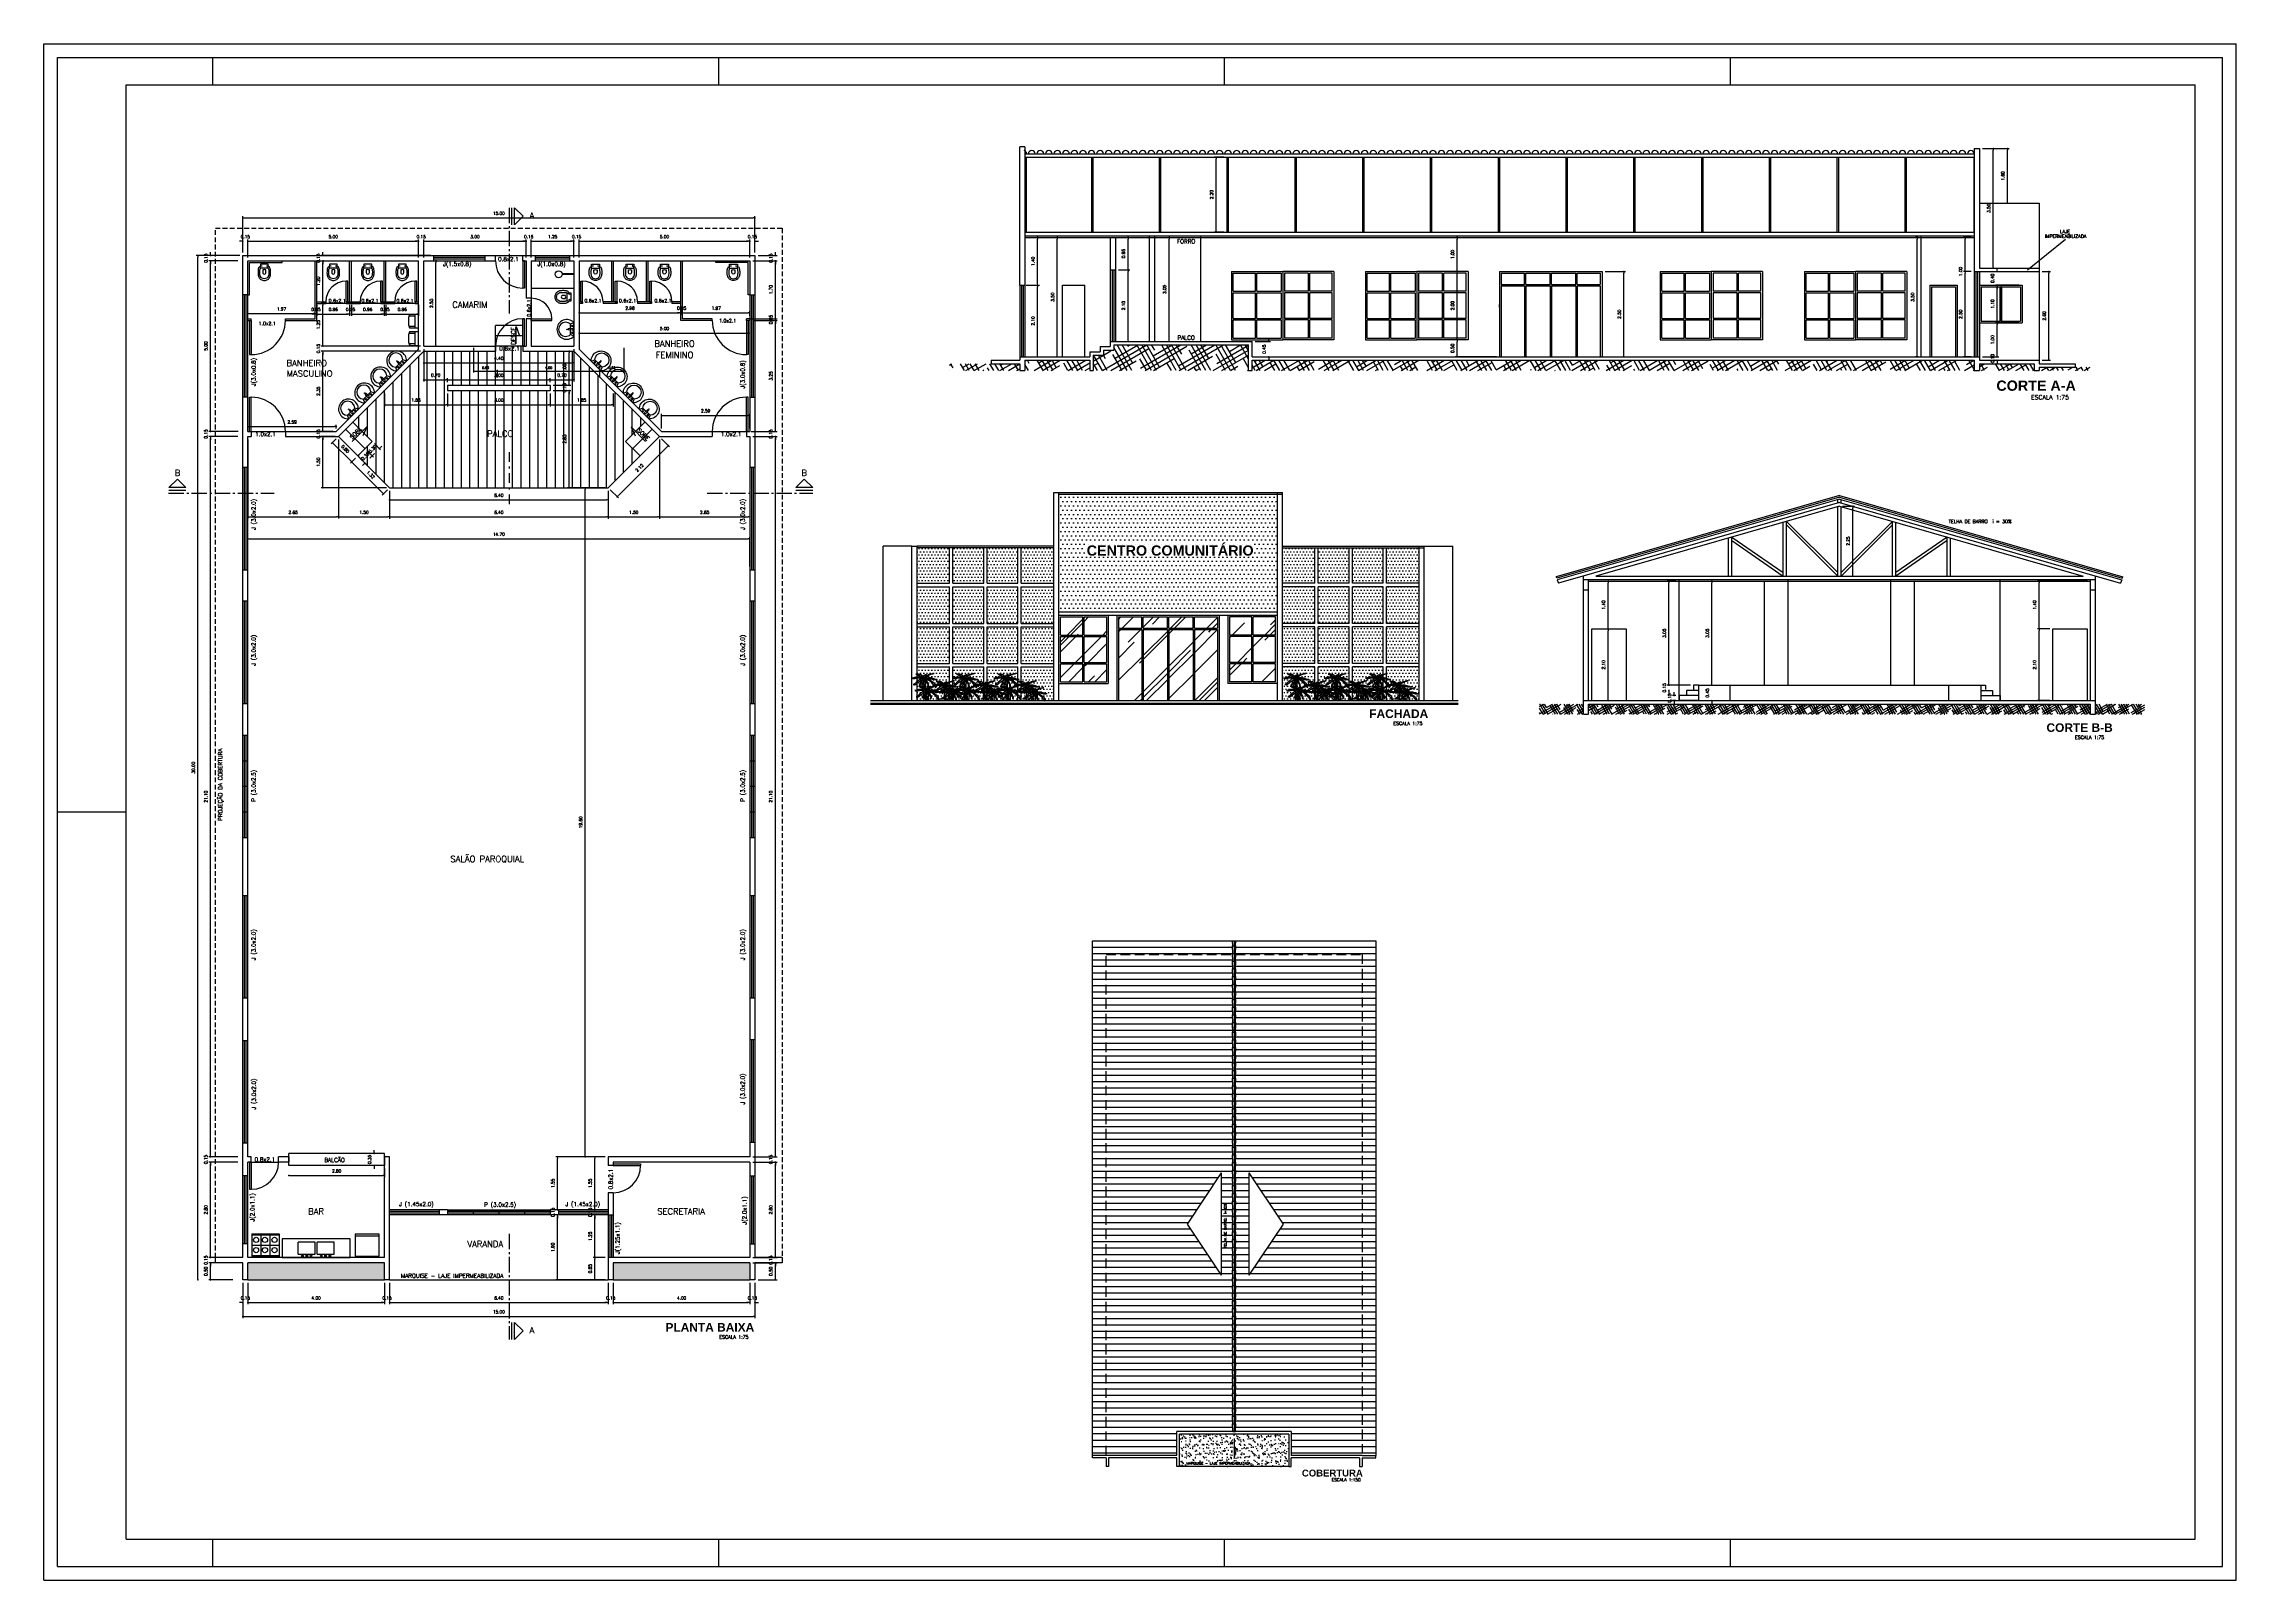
# Paper-space layout 'Layout1' of a CAD drawing. Extents: x 98.1 to 183.7, y 3.2 to 63.2.
# The model-space entities are those that its viewports show. They can reach past a viewport. Long polylines and large blocks are cut down to what shows.
import ezdxf
from ezdxf.enums import TextEntityAlignment as Align

# ---------------------------------------------------------------- set-up
doc = ezdxf.new("R2010")
doc.units = 0
doc.header["$MEASUREMENT"] = 0
for name, pattern in [('DASHDOT', [1.1, 0.8, -0.15, 0, -0.15]), ('HIDDEN', [0.375, 0.25, -0.125]), ('TRACOPONTO', [1, 0.5, -0.25, 0, -0.25])]:
    doc.linetypes.add(name, pattern=pattern)
doc.layers.get('0').update_dxf_attribs({"linetype": 'CONTINUOUS'})
doc.layers.get('DEFPOINTS').update_dxf_attribs({"linetype": 'CONTINUOUS'})
for name, color, linetype in [('ACESSÓRIO', 2, 'CONTINUOUS'), ('ALVENARIA', 7, 'CONTINUOUS'), ('ALVENARIA1', 44, 'CONTINUOUS'), ('ALVENARIA2', 9, 'CONTINUOUS'), ('COBERTURA', 6, 'CONTINUOUS'), ('COTA', 1, 'CONTINUOUS'), ('HATCH', 30, 'CONTINUOUS'), ('JAPOR', 142, 'CONTINUOUS'), ('JARDIM', 90, 'CONTINUOUS'), ('MARGEM1', 20, 'CONTINUOUS'), ('MARGEM10', 8, 'CONTINUOUS'), ('MARGEM3', 81, 'CONTINUOUS'), ('TEXTO2', 40, 'CONTINUOUS'), ('TEXTO4', 4, 'CONTINUOUS'), ('TEXTO5', 5, 'CONTINUOUS'), ('VIEW', 7, 'CONTINUOUS')]:
    doc.layers.add(name, color=color, linetype=linetype)
doc.layers.get('VIEW').freeze()
doc.styles.add('SANSSERIFBOLD', font='sasb____.pfb')
doc.styles.add('SIMPLEX', font='SIMPLEX.SHX')
doc.dimstyles.new('DIM50', dxfattribs={"dimtxt": 0.09, "dimasz": 0.05, "dimexe": 0.05, "dimexo": 0.09, "dimgap": 0.09, "dimtad": 1, "dimzin": 0, "dimdsep": 46, "dimtxsty": 'SIMPLEX', "dimblk": 'DOT', "dimcen": 0.09, "dimadec": 0, "dimazin": 0, "dimtfac": 1, "dimtix": 1, "dimtofl": 0, "dimtmove": 2, "dimatfit": 3, "dimldrblk": 'DOT', "dimfxl": 1, "dimtolj": 1, "dimtzin": 0, "dimarcsym": 0})
pattern_1 = [(30, (77.01125, 8.7007), (0.3705127, 0.358253175), [2, -1]), (120, (77.01125, 8.7007), (0.141746825, -0.4955127), [2, -1])]

# ---------------------------------------------------------------- blocks, each defined once
blk = doc.blocks.new('DOT')
at = {"layer": 'ALVENARIA', "color": 0, "linetype": 'ByBlock'}
blk.add_line((-0.5, 0), (-1, 0), dxfattribs=at)
at = {"layer": 'ALVENARIA', "color": 0, "linetype": 'ByBlock', "const_width": 0.5}
blk.add_lwpolyline([(-0.25, 0, 1), (0.25, 0, 1)], format="xyb", close=True, dxfattribs=at)
blk = doc.blocks.new('*D164')
at = {"color": 0, "linetype": 'ByBlock'}
for p, q in [((114.867, 51.301), (114.867, 50.34)), ((114.917, 50.39), (115.75, 50.39)), ((115.8, 50.148), (115.8, 50.44))]:
    blk.add_line(p, q, dxfattribs=at)
at = {"layer": 'DEFPOINTS', "color": 0, "linetype": 'ByBlock'}
for p in [(114.867, 51.391), (115.8, 50.39), (115.8, 50.058)]:
    blk.add_point(p, dxfattribs=at)
at = {"color": 0, "linetype": 'ByBlock', "xscale": 0.05, "yscale": 0.05, "zscale": 0.05, "rotation": 180}
blk.add_blockref('DOT', (114.867, 50.39), dxfattribs=at)
at = {"color": 0, "linetype": 'ByBlock', "xscale": 0.05, "yscale": 0.05, "zscale": 0.05}
blk.add_blockref('DOT', (115.8, 50.39), dxfattribs=at)
at = {"color": 0, "linetype": 'ByBlock', "insert": (115.334, 50.525), "char_height": 0.09, "attachment_point": 5, "style": 'SIMPLEX'}
blk.add_mtext('\\A1;0.93', dxfattribs=at)
blk = doc.blocks.new('*D165')
at = {"color": 0, "linetype": 'ByBlock'}
for p, q in [((115.85, 50.39), (119.75, 50.39)), ((119.8, 50.148), (119.8, 50.44))]:
    blk.add_line(p, q, dxfattribs=at)
at = {"layer": 'DEFPOINTS', "color": 0, "linetype": 'ByBlock'}
for p in [(115.8, 50.058), (119.8, 50.39), (119.8, 50.058)]:
    blk.add_point(p, dxfattribs=at)
at = {"color": 0, "linetype": 'ByBlock', "xscale": 0.05, "yscale": 0.05, "zscale": 0.05, "rotation": 180}
blk.add_blockref('DOT', (115.8, 50.39), dxfattribs=at)
at = {"color": 0, "linetype": 'ByBlock', "xscale": 0.05, "yscale": 0.05, "zscale": 0.05}
blk.add_blockref('DOT', (119.8, 50.39), dxfattribs=at)
at = {"color": 0, "linetype": 'ByBlock', "insert": (117.8, 50.525), "char_height": 0.09, "attachment_point": 5, "style": 'SIMPLEX'}
blk.add_mtext('\\A1;4.00', dxfattribs=at)
blk = doc.blocks.new('*D166')
at = {"color": 0, "linetype": 'ByBlock'}
for p, q in [((120.734, 51.301), (120.734, 50.34)), ((119.85, 50.39), (120.684, 50.39))]:
    blk.add_line(p, q, dxfattribs=at)
at = {"layer": 'DEFPOINTS', "color": 0, "linetype": 'ByBlock'}
for p in [(120.734, 51.391), (119.8, 50.058), (120.734, 50.39)]:
    blk.add_point(p, dxfattribs=at)
at = {"color": 0, "linetype": 'ByBlock', "xscale": 0.05, "yscale": 0.05, "zscale": 0.05, "rotation": 180}
blk.add_blockref('DOT', (119.8, 50.39), dxfattribs=at)
at = {"color": 0, "linetype": 'ByBlock', "xscale": 0.05, "yscale": 0.05, "zscale": 0.05}
blk.add_blockref('DOT', (120.734, 50.39), dxfattribs=at)
at = {"color": 0, "linetype": 'ByBlock', "insert": (120.267, 50.525), "char_height": 0.09, "attachment_point": 5, "style": 'SIMPLEX'}
blk.add_mtext('\\A1;0.93', dxfattribs=at)
blk = doc.blocks.new('CHU2')
at = {"layer": 'ACESSÓRIO'}
for p, q in [((0, 0), (0, -0.35)), ((0.02, 0), (0.02, -0.35))]:
    blk.add_line(p, q, dxfattribs=at)
blk.add_circle((0.01, -0.45), 0.1, dxfattribs=at)
blk = doc.blocks.new('VASO4')
at = {"layer": 'ACESSÓRIO', "linetype": 'Continuous'}
blk.add_line((0.008, 0.129), (0.008, -0.101), dxfattribs=at)
at = {"layer": 'ACESSÓRIO'}
for points in [[(0.008, -0.101), (0.062, -0.101, -0.230445), (0.076, -0.11, 0.23338), (0.136, -0.159, 0.01224), (0.166, -0.164, 0.012146), (0.196, -0.168, 0.027041), (0.266, -0.171, 0.02486), (0.326, -0.166, 0.024258), (0.356, -0.161, 0.054364), (0.396, -0.145, 0.124881), (0.462, -0.086, 0.148509), (0.492, 0.014, 0.148509), (0.462, 0.114, 0.124881), (0.396, 0.173, 0.054364), (0.356, 0.188, 0.024258), (0.326, 0.194, 0.02486), (0.266, 0.198, 0.027041), (0.196, 0.196, 0.012146), (0.166, 0.192, 0.01224), (0.136, 0.186, 0.23338), (0.076, 0.138, -0.230445), (0.062, 0.129), (0.008, 0.129)], [(0.131, 0.116, -0.294455), (0.146, 0.137, -0.039934), (0.174, 0.142, -0.011944), (0.201, 0.146, -0.026776), (0.265, 0.148, -0.024689), (0.319, 0.144, -0.023307), (0.344, 0.14, -0.058725), (0.376, 0.127, -0.118027), (0.421, 0.086, -0.148338), (0.442, 0.014, -0.148338), (0.421, -0.058, -0.118027), (0.376, -0.099, -0.058725), (0.344, -0.112, -0.023307), (0.319, -0.117, -0.024689), (0.265, -0.121, -0.026776), (0.201, -0.118, -0.011944), (0.174, -0.115, -0.039934), (0.146, -0.109, -0.294455), (0.131, -0.089)]]:
    blk.add_lwpolyline(points, format="xyb", dxfattribs=at)
for points in [[(0.124, 0.129), (0.062, 0.129)], [(0.131, 0.119), (0.131, 0.117), (0.131, 0.014), (0.131, -0.09), (0.131, -0.092)], [(0.124, -0.101), (0.062, -0.101)]]:
    blk.add_lwpolyline(points, dxfattribs=at)
blk.add_lwpolyline([(0.296, 0.04, 0.226513), (0.261, 0.059), (0.182, 0.059, 0.186813), (0.182, -0.032), (0.261, -0.032, 0.226513), (0.296, -0.012, 0.326923)], format="xyb", close=True, dxfattribs=at)
for centre in [(0.066, 0.089), (0.066, -0.061)]:
    blk.add_circle(centre, 0.0075, dxfattribs=at)
for centre, start, end in [((0.123, 0.121), 351.74634, 83.80897), ((0.123, -0.093), 276.19103, 8.25366)]:
    blk.add_arc(centre, 0.00842, start, end, dxfattribs=at)
blk = doc.blocks.new('LAVAT01')
at = {"layer": 'ACESSÓRIO'}
for p, q in [((-0.2, 0), (-0.15, 0.1)), ((-0.2, 0), (0.2, 0)), ((-0.15, 0.1), (0.15, 0.1)), ((-0.025, 0.05), (-0.015, 0.17)), ((0.015, 0.17), (-0.015, 0.17)), ((0.025, 0.05), (0.015, 0.17)), ((0.2, 0), (0.15, 0.1))]:
    blk.add_line(p, q, dxfattribs=at)
for centre, radius in [((-0.1, 0.05), 0.025), ((0, 0.2), 0.01), ((0.1, 0.05), 0.025)]:
    blk.add_circle(centre, radius, dxfattribs=at)
for centre, radius, start, end in [((0, 0.21), 0.29, 313.60282, 226.39718), ((0, 0.243), 0.207, 316.39718, 223.60282), ((0, 0.05), 0.025, 180, 0)]:
    blk.add_arc(centre, radius, start, end, dxfattribs=at)
blk = doc.blocks.new('MIC2')
at = {"layer": 'ACESSÓRIO'}
for p, q in [((-0.2, 0.25), (-0.2, 0)), ((-0.2, 0.1), (0.2, 0.1)), ((-0.2, 0), (0.2, 0)), ((-0.15, 0.25), (-0.15, 0.1)), ((0.15, 0.1), (0.15, 0.25)), ((0.2, 0), (0.2, 0.25))]:
    blk.add_line(p, q, dxfattribs=at)
blk.add_lwpolyline([(0.2, 0.25, 0.26275), (0.192, 0.264, 0.074651), (0.141, 0.285, 0.035463), (0.082, 0.296, 0.025802), (0, 0.3, 0.025802), (-0.082, 0.296, 0.035463), (-0.141, 0.285, 0.074651), (-0.192, 0.264, 0.26275), (-0.2, 0.25, 0.26275)], format="xyb", dxfattribs=at)
for centre in [(-0.175, 0.237), (0.175, 0.237)]:
    blk.add_arc(centre, 0.0283, 28.07249, 151.92751, dxfattribs=at)
blk = doc.blocks.new('A$C71A74D0B')
at = {"layer": 'JARDIM'}
for p, q in [((0.381, 0.693), (0.381, 0.708)), ((0.385, 0.676), (0.381, 0.693)), ((0.387, 0.672), (0.385, 0.676)), ((0.387, 0.668), (0.387, 0.672)), ((0.349, 0.509), (0.353, 0.008)), ((0.385, 0.631), (0.39, 0.629)), ((0.39, 0.629), (0.392, 0.629)), ((0.408, 0.008), (0.402, 0.633)), ((0.433, 0.148), (0.435, 0.008)), ((0.466, 0.332), (0.466, 0.347)), ((0.47, 0.315), (0.466, 0.332)), ((0.472, 0.311), (0.47, 0.315)), ((0.47, 0.27), (0.474, 0.268)), ((0.472, 0.306), (0.472, 0.311)), ((0.474, 0.268), (0.476, 0.268)), ((0.489, 0.008), (0.486, 0.272)), ((0.949, 0.294), (0.951, 0.008)), ((0.981, 0.478), (0.981, 0.493)), ((0.985, 0.461), (0.981, 0.478)), ((0.987, 0.457), (0.985, 0.461)), ((0.985, 0.416), (0.989, 0.414)), ((0.987, 0.452), (0.987, 0.457)), ((0.989, 0.414), (0.992, 0.414)), ((1.005, 0.008), (1.002, 0.418)), ((1.164, 0.094), (1.165, 0.008)), ((1.196, 0.278), (1.196, 0.293)), ((1.2, 0.261), (1.196, 0.278)), ((1.203, 0.257), (1.2, 0.261)), ((1.2, 0.216), (1.205, 0.214)), ((1.203, 0.252), (1.203, 0.257)), ((1.205, 0.214), (1.207, 0.214)), ((1.219, 0.008), (1.217, 0.218))]:
    blk.add_line(p, q, dxfattribs=at)
for points in [[(0.387, 0.64), (0.385, 0.644), (0.383, 0.65), (0.377, 0.657), (0.372, 0.661), (0.364, 0.67), (0.357, 0.676), (0.349, 0.68), (0.345, 0.685), (0.338, 0.689), (0.332, 0.689), (0.33, 0.693), (0.323, 0.693), (0.317, 0.698), (0.31, 0.698), (0.306, 0.7), (0.3, 0.702), (0.28, 0.702), (0.274, 0.704), (0.268, 0.704), (0.263, 0.706), (0.205, 0.706), (0.197, 0.708), (0.193, 0.708), (0.184, 0.71), (0.146, 0.71), (0.139, 0.708), (0.133, 0.708), (0.128, 0.706), (0.124, 0.706), (0.118, 0.704), (0.111, 0.702), (0.103, 0.7), (0.098, 0.698), (0.09, 0.698), (0.086, 0.693), (0.077, 0.693), (0.068, 0.689), (0.064, 0.687), (0.058, 0.685), (0.051, 0.685), (0.045, 0.683), (0.041, 0.68), (0.032, 0.68), (0.026, 0.678), (0.013, 0.678), (0.009, 0.676), (0, 0.676), (0.004, 0.674), (0.019, 0.674), (0.024, 0.672), (0.03, 0.672), (0.034, 0.67), (0.066, 0.67), (0.071, 0.672), (0.083, 0.672), (0.09, 0.674), (0.094, 0.676), (0.111, 0.676), (0.118, 0.678), (0.126, 0.68), (0.137, 0.68), (0.141, 0.683), (0.148, 0.685), (0.212, 0.685), (0.216, 0.683), (0.223, 0.68), (0.229, 0.68), (0.235, 0.678), (0.242, 0.678), (0.246, 0.676), (0.257, 0.676), (0.263, 0.674), (0.272, 0.672), (0.278, 0.67), (0.283, 0.67), (0.287, 0.668), (0.291, 0.668), (0.295, 0.665), (0.31, 0.665), (0.317, 0.663), (0.321, 0.661), (0.327, 0.659), (0.334, 0.657), (0.347, 0.653), (0.353, 0.648), (0.36, 0.646), (0.364, 0.644), (0.368, 0.64), (0.372, 0.638), (0.377, 0.635), (0.381, 0.631), (0.372, 0.627), (0.368, 0.627), (0.364, 0.625), (0.36, 0.62), (0.355, 0.616), (0.351, 0.614), (0.349, 0.61), (0.345, 0.606), (0.342, 0.601), (0.338, 0.601), (0.336, 0.597), (0.332, 0.593), (0.33, 0.588), (0.325, 0.584), (0.323, 0.58), (0.323, 0.576)], [(0.368, 0.646), (0.364, 0.648), (0.36, 0.65), (0.351, 0.655), (0.347, 0.657), (0.342, 0.657), (0.336, 0.659), (0.33, 0.661), (0.321, 0.661), (0.261, 0.661), (0.259, 0.657), (0.253, 0.657), (0.246, 0.653), (0.24, 0.648), (0.233, 0.644), (0.227, 0.64), (0.218, 0.635), (0.216, 0.631), (0.212, 0.627), (0.205, 0.623), (0.201, 0.618), (0.195, 0.614), (0.188, 0.608), (0.18, 0.601), (0.169, 0.595), (0.163, 0.588), (0.156, 0.584), (0.15, 0.58), (0.146, 0.578), (0.137, 0.571), (0.133, 0.567), (0.128, 0.558), (0.124, 0.554), (0.118, 0.548), (0.109, 0.535), (0.103, 0.531), (0.098, 0.526), (0.092, 0.52), (0.086, 0.516), (0.079, 0.511), (0.071, 0.505), (0.064, 0.503), (0.058, 0.499), (0.054, 0.496), (0.045, 0.494), (0.041, 0.49), (0.036, 0.49), (0.056, 0.49), (0.06, 0.492), (0.064, 0.49), (0.071, 0.49), (0.075, 0.488), (0.081, 0.486), (0.088, 0.486), (0.094, 0.49), (0.101, 0.49), (0.107, 0.494), (0.111, 0.494), (0.116, 0.499), (0.12, 0.499), (0.124, 0.503), (0.128, 0.507), (0.131, 0.511), (0.135, 0.516), (0.141, 0.522), (0.148, 0.526), (0.15, 0.531), (0.154, 0.535), (0.161, 0.537), (0.167, 0.541), (0.176, 0.55), (0.182, 0.554), (0.188, 0.558), (0.193, 0.563), (0.195, 0.567), (0.203, 0.569), (0.21, 0.573), (0.216, 0.576), (0.218, 0.58), (0.223, 0.584), (0.227, 0.586), (0.233, 0.591), (0.24, 0.593), (0.246, 0.597), (0.25, 0.601), (0.257, 0.603), (0.261, 0.608), (0.268, 0.61), (0.274, 0.614), (0.283, 0.616), (0.289, 0.618), (0.295, 0.62), (0.302, 0.625), (0.306, 0.627), (0.315, 0.631), (0.321, 0.631), (0.325, 0.635), (0.381, 0.635), (0.385, 0.631), (0.381, 0.631)], [(0.385, 0.67), (0.383, 0.678), (0.379, 0.689), (0.372, 0.698), (0.364, 0.708), (0.353, 0.715), (0.347, 0.719), (0.342, 0.723), (0.336, 0.727), (0.33, 0.732), (0.323, 0.736), (0.321, 0.74), (0.315, 0.74), (0.306, 0.749), (0.302, 0.753), (0.295, 0.757), (0.293, 0.762), (0.289, 0.762), (0.287, 0.766), (0.283, 0.768), (0.276, 0.77), (0.272, 0.775), (0.265, 0.777), (0.261, 0.779), (0.257, 0.781), (0.25, 0.783), (0.244, 0.785), (0.233, 0.785), (0.227, 0.787), (0.216, 0.787), (0.208, 0.79), (0.201, 0.79), (0.197, 0.792), (0.178, 0.792), (0.173, 0.794), (0.167, 0.794), (0.163, 0.796), (0.141, 0.796), (0.133, 0.798), (0.128, 0.798), (0.124, 0.8), (0.116, 0.8), (0.12, 0.8), (0.126, 0.796), (0.131, 0.796), (0.133, 0.792), (0.137, 0.79), (0.143, 0.787), (0.15, 0.783), (0.154, 0.783), (0.161, 0.779), (0.167, 0.777), (0.173, 0.775), (0.178, 0.77), (0.184, 0.77), (0.19, 0.768), (0.195, 0.766), (0.199, 0.764), (0.203, 0.764), (0.21, 0.76), (0.216, 0.757), (0.225, 0.755), (0.233, 0.751), (0.238, 0.751), (0.244, 0.747), (0.25, 0.745), (0.253, 0.74), (0.257, 0.74), (0.263, 0.736), (0.27, 0.732), (0.28, 0.725), (0.289, 0.723), (0.295, 0.719), (0.3, 0.715), (0.304, 0.715), (0.306, 0.71), (0.31, 0.71), (0.312, 0.706), (0.319, 0.704), (0.325, 0.702), (0.327, 0.698), (0.334, 0.698), (0.336, 0.693), (0.342, 0.691), (0.347, 0.689), (0.353, 0.687), (0.357, 0.685), (0.364, 0.683), (0.37, 0.678), (0.375, 0.676), (0.379, 0.674), (0.381, 0.67), (0.385, 0.668), (0.387, 0.663), (0.39, 0.663)], [(0.384, 0.683), (0.38, 0.694), (0.377, 0.701), (0.371, 0.708), (0.366, 0.712), (0.364, 0.717), (0.359, 0.719), (0.357, 0.723), (0.353, 0.726), (0.35, 0.73), (0.35, 0.739), (0.348, 0.744), (0.348, 0.748), (0.35, 0.753), (0.355, 0.755), (0.357, 0.76), (0.362, 0.762), (0.366, 0.766), (0.373, 0.771), (0.377, 0.775), (0.382, 0.775), (0.389, 0.78), (0.393, 0.78), (0.4, 0.782), (0.409, 0.782), (0.414, 0.784), (0.418, 0.784), (0.425, 0.787), (0.42, 0.787), (0.416, 0.784), (0.411, 0.78), (0.404, 0.78), (0.402, 0.775), (0.398, 0.775), (0.395, 0.771), (0.391, 0.769), (0.391, 0.764), (0.389, 0.76), (0.386, 0.755), (0.386, 0.739), (0.389, 0.735), (0.389, 0.721), (0.391, 0.717), (0.391, 0.705)], [(0.385, 0.623), (0.392, 0.627), (0.4, 0.631), (0.407, 0.633), (0.415, 0.638), (0.419, 0.64), (0.428, 0.644), (0.432, 0.644), (0.434, 0.648), (0.439, 0.648), (0.445, 0.653), (0.452, 0.655), (0.456, 0.657), (0.464, 0.657), (0.471, 0.655), (0.477, 0.653), (0.486, 0.648), (0.492, 0.646), (0.497, 0.642), (0.501, 0.64), (0.505, 0.638), (0.509, 0.635), (0.518, 0.633), (0.527, 0.627), (0.533, 0.625), (0.539, 0.618), (0.546, 0.614), (0.559, 0.606), (0.565, 0.599), (0.569, 0.593), (0.576, 0.588), (0.584, 0.584), (0.593, 0.58), (0.599, 0.576), (0.606, 0.567), (0.612, 0.565), (0.619, 0.561), (0.623, 0.556), (0.629, 0.552), (0.634, 0.55), (0.638, 0.546), (0.642, 0.546), (0.646, 0.541), (0.651, 0.537), (0.653, 0.533), (0.659, 0.526), (0.663, 0.518), (0.666, 0.511), (0.672, 0.503), (0.672, 0.496), (0.676, 0.492), (0.678, 0.488), (0.678, 0.484), (0.683, 0.481), (0.683, 0.473), (0.685, 0.469), (0.685, 0.456), (0.689, 0.449), (0.691, 0.443), (0.691, 0.422), (0.698, 0.409), (0.7, 0.404), (0.7, 0.396), (0.7, 0.4), (0.696, 0.4), (0.693, 0.407), (0.691, 0.411), (0.687, 0.415), (0.687, 0.422), (0.683, 0.428), (0.681, 0.434), (0.676, 0.443), (0.672, 0.447), (0.668, 0.451), (0.663, 0.454), (0.655, 0.46), (0.648, 0.473), (0.644, 0.477), (0.642, 0.481), (0.638, 0.484), (0.634, 0.486), (0.631, 0.49), (0.627, 0.492), (0.619, 0.501), (0.614, 0.503), (0.614, 0.507), (0.61, 0.511), (0.608, 0.516), (0.604, 0.522), (0.599, 0.526), (0.595, 0.533), (0.589, 0.539), (0.582, 0.543), (0.582, 0.548), (0.578, 0.548), (0.576, 0.552), (0.571, 0.554), (0.565, 0.561), (0.561, 0.563), (0.559, 0.567), (0.546, 0.576), (0.541, 0.58), (0.537, 0.584), (0.531, 0.586), (0.524, 0.593), (0.518, 0.597), (0.512, 0.601), (0.505, 0.606), (0.499, 0.61), (0.49, 0.614), (0.486, 0.618), (0.479, 0.625), (0.475, 0.627), (0.471, 0.627), (0.462, 0.631), (0.456, 0.633), (0.452, 0.633), (0.447, 0.635), (0.441, 0.638), (0.426, 0.638), (0.417, 0.64), (0.405, 0.64), (0.4, 0.638), (0.396, 0.635), (0.392, 0.635), (0.387, 0.631)], [(0.392, 0.648), (0.396, 0.653), (0.398, 0.657), (0.402, 0.659), (0.409, 0.665), (0.413, 0.67), (0.417, 0.672), (0.424, 0.676), (0.43, 0.68), (0.437, 0.685), (0.441, 0.685), (0.445, 0.689), (0.449, 0.689), (0.454, 0.691), (0.46, 0.693), (0.464, 0.693), (0.471, 0.695), (0.475, 0.698), (0.512, 0.698), (0.518, 0.695), (0.529, 0.693), (0.539, 0.693), (0.548, 0.691), (0.559, 0.689), (0.569, 0.689), (0.58, 0.685), (0.584, 0.683), (0.591, 0.68), (0.595, 0.678), (0.601, 0.676), (0.608, 0.676), (0.614, 0.674), (0.621, 0.67), (0.625, 0.67), (0.631, 0.665), (0.642, 0.665), (0.646, 0.661), (0.653, 0.661), (0.657, 0.659), (0.663, 0.657), (0.67, 0.655), (0.674, 0.653), (0.678, 0.653), (0.685, 0.65), (0.689, 0.648), (0.698, 0.648), (0.704, 0.644), (0.726, 0.644), (0.732, 0.642), (0.743, 0.642), (0.736, 0.64), (0.732, 0.638), (0.726, 0.635), (0.719, 0.633), (0.715, 0.631), (0.706, 0.629), (0.7, 0.627), (0.696, 0.627), (0.689, 0.625), (0.661, 0.625), (0.657, 0.627), (0.648, 0.627), (0.644, 0.629), (0.64, 0.629), (0.636, 0.631), (0.631, 0.631), (0.625, 0.633), (0.621, 0.633), (0.614, 0.635), (0.606, 0.64), (0.601, 0.64), (0.597, 0.642), (0.593, 0.644), (0.586, 0.646), (0.582, 0.648), (0.576, 0.65), (0.569, 0.653), (0.556, 0.653), (0.55, 0.655), (0.544, 0.657), (0.471, 0.657)], [(0.395, 0.687), (0.395, 0.723), (0.4, 0.728), (0.402, 0.732), (0.407, 0.735), (0.409, 0.739), (0.414, 0.741), (0.418, 0.744), (0.42, 0.748), (0.425, 0.753), (0.432, 0.757), (0.436, 0.76), (0.441, 0.762), (0.445, 0.764), (0.452, 0.769), (0.456, 0.771), (0.461, 0.773), (0.465, 0.775), (0.472, 0.78), (0.481, 0.782), (0.486, 0.784), (0.493, 0.787), (0.502, 0.791), (0.511, 0.791), (0.515, 0.793), (0.522, 0.796), (0.529, 0.796), (0.533, 0.798), (0.542, 0.8), (0.554, 0.8), (0.558, 0.802), (0.565, 0.802), (0.572, 0.805), (0.592, 0.805), (0.599, 0.807), (0.605, 0.809), (0.614, 0.809), (0.619, 0.811), (0.626, 0.814), (0.635, 0.814), (0.639, 0.816), (0.644, 0.818), (0.648, 0.818), (0.644, 0.818), (0.637, 0.816), (0.63, 0.814), (0.626, 0.811), (0.621, 0.811), (0.617, 0.809), (0.61, 0.807), (0.603, 0.802), (0.596, 0.802), (0.59, 0.8), (0.585, 0.798), (0.581, 0.798), (0.576, 0.796), (0.569, 0.793), (0.565, 0.789), (0.56, 0.787), (0.554, 0.784), (0.549, 0.784), (0.542, 0.78), (0.538, 0.78), (0.533, 0.778), (0.526, 0.775), (0.52, 0.773), (0.515, 0.771), (0.511, 0.769), (0.504, 0.766), (0.499, 0.764), (0.495, 0.762), (0.488, 0.757), (0.484, 0.753), (0.47, 0.748), (0.463, 0.744), (0.461, 0.739), (0.456, 0.739), (0.452, 0.735), (0.447, 0.732), (0.443, 0.73), (0.441, 0.726), (0.436, 0.726), (0.434, 0.721), (0.429, 0.721), (0.427, 0.717), (0.423, 0.717), (0.42, 0.712), (0.416, 0.708), (0.411, 0.703), (0.409, 0.699), (0.404, 0.694), (0.404, 0.69), (0.402, 0.687)], [(0.472, 0.278), (0.47, 0.283), (0.468, 0.289), (0.461, 0.296), (0.457, 0.3), (0.448, 0.308), (0.442, 0.315), (0.433, 0.319), (0.429, 0.323), (0.423, 0.328), (0.416, 0.328), (0.414, 0.332), (0.408, 0.332), (0.401, 0.336), (0.395, 0.336), (0.391, 0.338), (0.384, 0.34), (0.365, 0.34), (0.359, 0.343), (0.352, 0.343), (0.348, 0.345), (0.29, 0.345), (0.282, 0.347), (0.277, 0.347), (0.269, 0.349), (0.23, 0.349), (0.224, 0.347), (0.217, 0.347), (0.213, 0.345), (0.209, 0.345), (0.202, 0.343), (0.196, 0.34), (0.187, 0.338), (0.183, 0.336), (0.174, 0.336), (0.17, 0.332), (0.162, 0.332), (0.153, 0.328), (0.149, 0.326), (0.142, 0.323), (0.136, 0.323), (0.13, 0.321), (0.125, 0.319), (0.117, 0.319), (0.11, 0.317), (0.097, 0.317), (0.093, 0.315), (0.085, 0.315), (0.089, 0.313), (0.104, 0.313), (0.108, 0.311), (0.115, 0.311), (0.119, 0.308), (0.151, 0.308), (0.155, 0.311), (0.168, 0.311), (0.174, 0.313), (0.179, 0.315), (0.196, 0.315), (0.202, 0.317), (0.211, 0.319), (0.222, 0.319), (0.226, 0.321), (0.232, 0.323), (0.296, 0.323), (0.301, 0.321), (0.307, 0.319), (0.314, 0.319), (0.32, 0.317), (0.326, 0.317), (0.331, 0.315), (0.341, 0.315), (0.348, 0.313), (0.356, 0.311), (0.363, 0.308), (0.367, 0.308), (0.371, 0.306), (0.376, 0.306), (0.38, 0.304), (0.395, 0.304), (0.401, 0.302), (0.406, 0.3), (0.412, 0.298), (0.418, 0.296), (0.431, 0.291), (0.438, 0.287), (0.444, 0.285), (0.448, 0.283), (0.453, 0.278), (0.457, 0.276), (0.461, 0.274), (0.466, 0.27), (0.457, 0.266), (0.453, 0.266), (0.448, 0.263), (0.444, 0.259), (0.44, 0.255), (0.436, 0.253), (0.433, 0.248), (0.429, 0.244), (0.427, 0.24), (0.423, 0.24), (0.421, 0.236), (0.416, 0.231), (0.414, 0.227), (0.41, 0.223), (0.408, 0.219), (0.408, 0.214)], [(0.453, 0.285), (0.448, 0.287), (0.444, 0.289), (0.436, 0.293), (0.431, 0.296), (0.427, 0.296), (0.421, 0.298), (0.414, 0.3), (0.406, 0.3), (0.346, 0.3), (0.344, 0.296), (0.337, 0.296), (0.331, 0.291), (0.324, 0.287), (0.318, 0.283), (0.311, 0.278), (0.303, 0.274), (0.301, 0.27), (0.296, 0.266), (0.29, 0.261), (0.286, 0.257), (0.279, 0.253), (0.273, 0.246), (0.264, 0.24), (0.254, 0.234), (0.247, 0.227), (0.241, 0.223), (0.234, 0.219), (0.23, 0.216), (0.222, 0.21), (0.217, 0.206), (0.213, 0.197), (0.209, 0.193), (0.202, 0.186), (0.194, 0.174), (0.187, 0.169), (0.183, 0.165), (0.177, 0.159), (0.17, 0.154), (0.164, 0.15), (0.155, 0.144), (0.149, 0.142), (0.142, 0.137), (0.138, 0.135), (0.13, 0.133), (0.125, 0.129), (0.121, 0.129), (0.14, 0.129), (0.145, 0.131), (0.149, 0.129), (0.155, 0.129), (0.16, 0.127), (0.166, 0.124), (0.172, 0.124), (0.179, 0.129), (0.185, 0.129), (0.192, 0.133), (0.196, 0.133), (0.2, 0.137), (0.204, 0.137), (0.209, 0.142), (0.213, 0.146), (0.215, 0.15), (0.219, 0.154), (0.226, 0.161), (0.232, 0.165), (0.234, 0.169), (0.239, 0.174), (0.245, 0.176), (0.252, 0.18), (0.26, 0.189), (0.267, 0.193), (0.273, 0.197), (0.277, 0.201), (0.279, 0.206), (0.288, 0.208), (0.294, 0.212), (0.301, 0.214), (0.303, 0.219), (0.307, 0.223), (0.311, 0.225), (0.318, 0.229), (0.324, 0.231), (0.331, 0.236), (0.335, 0.24), (0.341, 0.242), (0.346, 0.246), (0.352, 0.248), (0.359, 0.253), (0.367, 0.255), (0.374, 0.257), (0.38, 0.259), (0.386, 0.263), (0.391, 0.266), (0.399, 0.27), (0.406, 0.27), (0.41, 0.274), (0.466, 0.274), (0.47, 0.27), (0.466, 0.27)], [(0.47, 0.308), (0.468, 0.317), (0.463, 0.328), (0.457, 0.336), (0.448, 0.347), (0.438, 0.353), (0.431, 0.358), (0.427, 0.362), (0.421, 0.366), (0.414, 0.37), (0.408, 0.375), (0.406, 0.379), (0.399, 0.379), (0.391, 0.388), (0.386, 0.392), (0.38, 0.396), (0.378, 0.4), (0.374, 0.4), (0.371, 0.405), (0.367, 0.407), (0.361, 0.409), (0.356, 0.413), (0.35, 0.415), (0.346, 0.418), (0.341, 0.42), (0.335, 0.422), (0.329, 0.424), (0.318, 0.424), (0.311, 0.426), (0.301, 0.426), (0.292, 0.428), (0.286, 0.428), (0.282, 0.43), (0.262, 0.43), (0.258, 0.432), (0.252, 0.432), (0.247, 0.435), (0.226, 0.435), (0.217, 0.437), (0.213, 0.437), (0.209, 0.439), (0.2, 0.439), (0.204, 0.439), (0.211, 0.435), (0.215, 0.435), (0.217, 0.43), (0.222, 0.428), (0.228, 0.426), (0.234, 0.422), (0.239, 0.422), (0.245, 0.418), (0.252, 0.415), (0.258, 0.413), (0.262, 0.409), (0.269, 0.409), (0.275, 0.407), (0.279, 0.405), (0.284, 0.403), (0.288, 0.403), (0.294, 0.398), (0.301, 0.396), (0.309, 0.394), (0.318, 0.39), (0.322, 0.39), (0.329, 0.385), (0.335, 0.383), (0.337, 0.379), (0.341, 0.379), (0.348, 0.375), (0.354, 0.37), (0.365, 0.364), (0.374, 0.362), (0.38, 0.358), (0.384, 0.353), (0.389, 0.353), (0.391, 0.349), (0.395, 0.349), (0.397, 0.345), (0.403, 0.343), (0.41, 0.34), (0.412, 0.336), (0.418, 0.336), (0.421, 0.332), (0.427, 0.33), (0.431, 0.328), (0.438, 0.326), (0.442, 0.323), (0.448, 0.321), (0.455, 0.317), (0.459, 0.315), (0.463, 0.313), (0.466, 0.308), (0.47, 0.306), (0.472, 0.302), (0.474, 0.302)], [(0.306, 0.618), (0.3, 0.614), (0.291, 0.61), (0.287, 0.606), (0.283, 0.601), (0.278, 0.599), (0.276, 0.593), (0.272, 0.593), (0.268, 0.584), (0.263, 0.58), (0.261, 0.576), (0.259, 0.569), (0.257, 0.565), (0.255, 0.558), (0.253, 0.554), (0.253, 0.55), (0.25, 0.546), (0.25, 0.533), (0.248, 0.528), (0.246, 0.522), (0.246, 0.514), (0.244, 0.507), (0.244, 0.503), (0.24, 0.499), (0.238, 0.494), (0.233, 0.49), (0.231, 0.486), (0.227, 0.484), (0.223, 0.484), (0.22, 0.479), (0.216, 0.479), (0.216, 0.475), (0.212, 0.471), (0.212, 0.462), (0.216, 0.46), (0.22, 0.46), (0.223, 0.464), (0.229, 0.469), (0.235, 0.473), (0.244, 0.481), (0.248, 0.484), (0.255, 0.49), (0.257, 0.494), (0.261, 0.499), (0.263, 0.503), (0.265, 0.507), (0.274, 0.516), (0.278, 0.52), (0.283, 0.524), (0.285, 0.528), (0.289, 0.531), (0.293, 0.535), (0.297, 0.543), (0.302, 0.548), (0.304, 0.554), (0.306, 0.558), (0.31, 0.563), (0.312, 0.567), (0.315, 0.567)], [(0.323, 0.576), (0.319, 0.569), (0.317, 0.563), (0.317, 0.558), (0.315, 0.554), (0.315, 0.55), (0.31, 0.537), (0.31, 0.52), (0.306, 0.511), (0.304, 0.505), (0.304, 0.496), (0.302, 0.492), (0.3, 0.486), (0.297, 0.479), (0.295, 0.475), (0.291, 0.473), (0.291, 0.456), (0.289, 0.451), (0.289, 0.443), (0.293, 0.445), (0.297, 0.447), (0.297, 0.451), (0.302, 0.454), (0.304, 0.46), (0.306, 0.464), (0.308, 0.469), (0.312, 0.475), (0.315, 0.479), (0.321, 0.484), (0.323, 0.488), (0.327, 0.494), (0.33, 0.499), (0.33, 0.503), (0.334, 0.507), (0.336, 0.514), (0.34, 0.516), (0.34, 0.52), (0.347, 0.533), (0.349, 0.539), (0.353, 0.543), (0.353, 0.548), (0.355, 0.552), (0.355, 0.556), (0.36, 0.561), (0.36, 0.565), (0.362, 0.571), (0.362, 0.576), (0.366, 0.584), (0.366, 0.593), (0.37, 0.601), (0.37, 0.606), (0.372, 0.61), (0.377, 0.614), (0.379, 0.618), (0.383, 0.62), (0.383, 0.614), (0.385, 0.608), (0.385, 0.603), (0.39, 0.599), (0.392, 0.593), (0.4, 0.576), (0.405, 0.571), (0.409, 0.569), (0.411, 0.565), (0.415, 0.563), (0.415, 0.558), (0.422, 0.554), (0.422, 0.55), (0.426, 0.546), (0.428, 0.541), (0.434, 0.535), (0.437, 0.531), (0.441, 0.526), (0.443, 0.522), (0.449, 0.518), (0.449, 0.514), (0.454, 0.507), (0.456, 0.503), (0.456, 0.499), (0.458, 0.494), (0.462, 0.49), (0.462, 0.451), (0.464, 0.447), (0.469, 0.447), (0.469, 0.443), (0.475, 0.443), (0.479, 0.447), (0.479, 0.451), (0.484, 0.454), (0.486, 0.46), (0.488, 0.464), (0.488, 0.494), (0.486, 0.499), (0.482, 0.503), (0.479, 0.507), (0.479, 0.511), (0.475, 0.516), (0.473, 0.52), (0.467, 0.533), (0.464, 0.539), (0.46, 0.543), (0.458, 0.548), (0.458, 0.552), (0.454, 0.556), (0.452, 0.561), (0.449, 0.567), (0.449, 0.571), (0.445, 0.576), (0.443, 0.58), (0.443, 0.584), (0.441, 0.588), (0.437, 0.593), (0.437, 0.601), (0.434, 0.606), (0.434, 0.61), (0.43, 0.614), (0.43, 0.618), (0.422, 0.627), (0.417, 0.627), (0.413, 0.629), (0.409, 0.629), (0.405, 0.631)], [(0.391, 0.257), (0.384, 0.253), (0.376, 0.248), (0.371, 0.244), (0.367, 0.24), (0.363, 0.238), (0.361, 0.231), (0.356, 0.231), (0.352, 0.223), (0.348, 0.219), (0.346, 0.214), (0.344, 0.208), (0.341, 0.204), (0.339, 0.197), (0.337, 0.193), (0.337, 0.189), (0.335, 0.184), (0.335, 0.171), (0.333, 0.167), (0.331, 0.161), (0.331, 0.152), (0.329, 0.146), (0.329, 0.142), (0.324, 0.137), (0.322, 0.133), (0.318, 0.129), (0.316, 0.124), (0.311, 0.122), (0.307, 0.122), (0.305, 0.118), (0.301, 0.118), (0.301, 0.114), (0.296, 0.109), (0.296, 0.101), (0.301, 0.099), (0.305, 0.099), (0.307, 0.103), (0.314, 0.107), (0.32, 0.112), (0.329, 0.12), (0.333, 0.122), (0.339, 0.129), (0.341, 0.133), (0.346, 0.137), (0.348, 0.142), (0.35, 0.146), (0.359, 0.154), (0.363, 0.159), (0.367, 0.163), (0.369, 0.167), (0.374, 0.169), (0.378, 0.174), (0.382, 0.182), (0.386, 0.186), (0.389, 0.193), (0.391, 0.197), (0.395, 0.201), (0.397, 0.206), (0.399, 0.206)], [(0.408, 0.214), (0.403, 0.208), (0.401, 0.201), (0.401, 0.197), (0.399, 0.193), (0.399, 0.189), (0.395, 0.176), (0.395, 0.159), (0.391, 0.15), (0.389, 0.144), (0.389, 0.135), (0.386, 0.131), (0.384, 0.124), (0.382, 0.118), (0.38, 0.114), (0.376, 0.112), (0.376, 0.094), (0.374, 0.09), (0.374, 0.082), (0.378, 0.084), (0.382, 0.086), (0.382, 0.09), (0.386, 0.092), (0.389, 0.099), (0.391, 0.103), (0.393, 0.107), (0.397, 0.114), (0.399, 0.118), (0.406, 0.122), (0.408, 0.127), (0.412, 0.133), (0.414, 0.137), (0.414, 0.142), (0.418, 0.146), (0.421, 0.152), (0.425, 0.154), (0.425, 0.159), (0.431, 0.171), (0.433, 0.178), (0.438, 0.182), (0.438, 0.186), (0.44, 0.191), (0.44, 0.195), (0.444, 0.199), (0.444, 0.204), (0.446, 0.21), (0.446, 0.214), (0.451, 0.223), (0.451, 0.231), (0.455, 0.24), (0.455, 0.244), (0.457, 0.248), (0.461, 0.253), (0.463, 0.257), (0.468, 0.259), (0.468, 0.253), (0.47, 0.246), (0.47, 0.242), (0.474, 0.238), (0.476, 0.231), (0.485, 0.214), (0.489, 0.21), (0.493, 0.208), (0.496, 0.204), (0.5, 0.201), (0.5, 0.197), (0.506, 0.193), (0.506, 0.189), (0.511, 0.184), (0.513, 0.18), (0.519, 0.174), (0.521, 0.169), (0.525, 0.165), (0.528, 0.161), (0.534, 0.157), (0.534, 0.152), (0.538, 0.146), (0.54, 0.142), (0.54, 0.137), (0.543, 0.133), (0.547, 0.129), (0.547, 0.09), (0.549, 0.086), (0.553, 0.086), (0.553, 0.082), (0.56, 0.082), (0.564, 0.086), (0.564, 0.09), (0.568, 0.092), (0.57, 0.099), (0.573, 0.103), (0.573, 0.133), (0.57, 0.137), (0.566, 0.142), (0.564, 0.146), (0.564, 0.15), (0.56, 0.154), (0.558, 0.159), (0.551, 0.171), (0.549, 0.178), (0.545, 0.182), (0.543, 0.186), (0.543, 0.191), (0.538, 0.195), (0.536, 0.199), (0.534, 0.206), (0.534, 0.21), (0.53, 0.214), (0.528, 0.219), (0.528, 0.223), (0.525, 0.227), (0.521, 0.231), (0.521, 0.24), (0.519, 0.244), (0.519, 0.248), (0.515, 0.253), (0.515, 0.257), (0.506, 0.266), (0.502, 0.266), (0.498, 0.268), (0.493, 0.268), (0.489, 0.27)], [(0.469, 0.322), (0.464, 0.333), (0.462, 0.34), (0.455, 0.346), (0.451, 0.351), (0.448, 0.355), (0.444, 0.358), (0.442, 0.362), (0.437, 0.364), (0.435, 0.369), (0.435, 0.378), (0.433, 0.382), (0.433, 0.387), (0.435, 0.391), (0.439, 0.394), (0.442, 0.398), (0.446, 0.401), (0.451, 0.405), (0.457, 0.41), (0.462, 0.414), (0.467, 0.414), (0.473, 0.419), (0.478, 0.419), (0.485, 0.421), (0.494, 0.421), (0.498, 0.423), (0.503, 0.423), (0.509, 0.425), (0.505, 0.425), (0.5, 0.423), (0.496, 0.419), (0.489, 0.419), (0.487, 0.414), (0.482, 0.414), (0.48, 0.41), (0.476, 0.407), (0.476, 0.403), (0.473, 0.398), (0.471, 0.394), (0.471, 0.378), (0.473, 0.373), (0.473, 0.36), (0.476, 0.355), (0.476, 0.344)], [(0.47, 0.261), (0.476, 0.266), (0.485, 0.27), (0.491, 0.272), (0.5, 0.276), (0.504, 0.278), (0.513, 0.283), (0.517, 0.283), (0.519, 0.287), (0.523, 0.287), (0.53, 0.291), (0.536, 0.293), (0.54, 0.296), (0.549, 0.296), (0.555, 0.293), (0.562, 0.291), (0.57, 0.287), (0.577, 0.285), (0.581, 0.281), (0.585, 0.278), (0.59, 0.276), (0.594, 0.274), (0.603, 0.272), (0.611, 0.266), (0.618, 0.263), (0.624, 0.257), (0.63, 0.253), (0.643, 0.244), (0.65, 0.238), (0.654, 0.231), (0.66, 0.227), (0.669, 0.223), (0.677, 0.219), (0.684, 0.214), (0.69, 0.206), (0.697, 0.204), (0.703, 0.199), (0.707, 0.195), (0.714, 0.191), (0.718, 0.189), (0.722, 0.184), (0.727, 0.184), (0.731, 0.18), (0.735, 0.176), (0.737, 0.171), (0.744, 0.165), (0.748, 0.157), (0.75, 0.15), (0.757, 0.142), (0.757, 0.135), (0.761, 0.131), (0.763, 0.127), (0.763, 0.122), (0.767, 0.12), (0.767, 0.112), (0.769, 0.107), (0.769, 0.094), (0.774, 0.088), (0.776, 0.082), (0.776, 0.06), (0.782, 0.047), (0.784, 0.043), (0.784, 0.035), (0.784, 0.039), (0.78, 0.039), (0.778, 0.045), (0.776, 0.05), (0.772, 0.054), (0.772, 0.06), (0.767, 0.067), (0.765, 0.073), (0.761, 0.082), (0.757, 0.086), (0.752, 0.09), (0.748, 0.092), (0.74, 0.099), (0.733, 0.112), (0.729, 0.116), (0.727, 0.12), (0.722, 0.122), (0.718, 0.124), (0.716, 0.129), (0.712, 0.131), (0.703, 0.139), (0.699, 0.142), (0.699, 0.146), (0.695, 0.15), (0.692, 0.154), (0.688, 0.161), (0.684, 0.165), (0.68, 0.171), (0.673, 0.178), (0.667, 0.182), (0.667, 0.186), (0.662, 0.186), (0.66, 0.191), (0.656, 0.193), (0.65, 0.199), (0.645, 0.201), (0.643, 0.206), (0.63, 0.214), (0.626, 0.219), (0.622, 0.223), (0.615, 0.225), (0.609, 0.231), (0.603, 0.236), (0.596, 0.24), (0.59, 0.244), (0.583, 0.248), (0.575, 0.253), (0.57, 0.257), (0.564, 0.263), (0.56, 0.266), (0.555, 0.266), (0.547, 0.27), (0.54, 0.272), (0.536, 0.272), (0.532, 0.274), (0.525, 0.276), (0.511, 0.276), (0.502, 0.278), (0.489, 0.278), (0.485, 0.276), (0.481, 0.274), (0.476, 0.274), (0.472, 0.27)], [(0.476, 0.287), (0.481, 0.291), (0.483, 0.296), (0.487, 0.298), (0.493, 0.304), (0.498, 0.308), (0.502, 0.311), (0.508, 0.315), (0.515, 0.319), (0.521, 0.323), (0.525, 0.323), (0.53, 0.328), (0.534, 0.328), (0.538, 0.33), (0.545, 0.332), (0.549, 0.332), (0.555, 0.334), (0.56, 0.336), (0.596, 0.336), (0.603, 0.334), (0.613, 0.332), (0.624, 0.332), (0.633, 0.33), (0.643, 0.328), (0.654, 0.328), (0.665, 0.323), (0.669, 0.321), (0.675, 0.319), (0.68, 0.317), (0.686, 0.315), (0.692, 0.315), (0.699, 0.313), (0.705, 0.308), (0.71, 0.308), (0.716, 0.304), (0.727, 0.304), (0.731, 0.3), (0.737, 0.3), (0.742, 0.298), (0.748, 0.296), (0.754, 0.293), (0.759, 0.291), (0.763, 0.291), (0.769, 0.289), (0.774, 0.287), (0.782, 0.287), (0.789, 0.283), (0.81, 0.283), (0.817, 0.281), (0.827, 0.281), (0.821, 0.278), (0.817, 0.276), (0.81, 0.274), (0.804, 0.272), (0.799, 0.27), (0.791, 0.268), (0.784, 0.266), (0.78, 0.266), (0.774, 0.263), (0.746, 0.263), (0.742, 0.266), (0.733, 0.266), (0.729, 0.268), (0.725, 0.268), (0.72, 0.27), (0.716, 0.27), (0.71, 0.272), (0.705, 0.272), (0.699, 0.274), (0.69, 0.278), (0.686, 0.278), (0.682, 0.281), (0.677, 0.283), (0.671, 0.285), (0.667, 0.287), (0.66, 0.289), (0.654, 0.291), (0.641, 0.291), (0.635, 0.293), (0.628, 0.296), (0.555, 0.296)], [(0.48, 0.326), (0.48, 0.362), (0.485, 0.367), (0.487, 0.371), (0.491, 0.373), (0.494, 0.378), (0.498, 0.38), (0.503, 0.382), (0.505, 0.387), (0.509, 0.391), (0.516, 0.396), (0.521, 0.398), (0.525, 0.401), (0.53, 0.403), (0.536, 0.407), (0.541, 0.41), (0.546, 0.412), (0.55, 0.414), (0.557, 0.419), (0.566, 0.421), (0.57, 0.423), (0.577, 0.425), (0.586, 0.43), (0.595, 0.43), (0.6, 0.432), (0.606, 0.434), (0.613, 0.434), (0.618, 0.437), (0.627, 0.439), (0.638, 0.439), (0.643, 0.441), (0.649, 0.441), (0.656, 0.443), (0.676, 0.443), (0.683, 0.446), (0.69, 0.448), (0.699, 0.448), (0.704, 0.45), (0.71, 0.452), (0.719, 0.452), (0.724, 0.455), (0.728, 0.457), (0.733, 0.457), (0.728, 0.457), (0.722, 0.455), (0.715, 0.452), (0.71, 0.45), (0.706, 0.45), (0.701, 0.448), (0.695, 0.446), (0.688, 0.441), (0.681, 0.441), (0.674, 0.439), (0.67, 0.437), (0.665, 0.437), (0.661, 0.434), (0.654, 0.432), (0.649, 0.428), (0.645, 0.425), (0.638, 0.423), (0.634, 0.423), (0.627, 0.419), (0.622, 0.419), (0.618, 0.416), (0.611, 0.414), (0.604, 0.412), (0.6, 0.41), (0.595, 0.407), (0.588, 0.405), (0.584, 0.403), (0.579, 0.401), (0.573, 0.396), (0.568, 0.391), (0.555, 0.387), (0.548, 0.382), (0.546, 0.378), (0.541, 0.378), (0.536, 0.373), (0.532, 0.371), (0.527, 0.369), (0.525, 0.364), (0.521, 0.364), (0.518, 0.36), (0.514, 0.36), (0.512, 0.355), (0.507, 0.355), (0.505, 0.351), (0.5, 0.346), (0.496, 0.342), (0.494, 0.337), (0.489, 0.333), (0.489, 0.328), (0.487, 0.326)], [(0.987, 0.425), (0.985, 0.429), (0.983, 0.435), (0.977, 0.442), (0.972, 0.446), (0.964, 0.454), (0.957, 0.461), (0.949, 0.465), (0.944, 0.469), (0.938, 0.474), (0.932, 0.474), (0.929, 0.478), (0.923, 0.478), (0.917, 0.482), (0.91, 0.482), (0.906, 0.484), (0.9, 0.487), (0.88, 0.487), (0.874, 0.489), (0.867, 0.489), (0.863, 0.491), (0.805, 0.491), (0.797, 0.493), (0.793, 0.493), (0.784, 0.495), (0.745, 0.495), (0.739, 0.493), (0.733, 0.493), (0.728, 0.491), (0.724, 0.491), (0.718, 0.489), (0.711, 0.487), (0.703, 0.484), (0.698, 0.482), (0.69, 0.482), (0.686, 0.478), (0.677, 0.478), (0.668, 0.474), (0.664, 0.472), (0.658, 0.469), (0.651, 0.469), (0.645, 0.467), (0.641, 0.465), (0.632, 0.465), (0.626, 0.463), (0.613, 0.463), (0.608, 0.461), (0.6, 0.461), (0.604, 0.459), (0.619, 0.459), (0.623, 0.457), (0.63, 0.457), (0.634, 0.454), (0.666, 0.454), (0.671, 0.457), (0.683, 0.457), (0.69, 0.459), (0.694, 0.461), (0.711, 0.461), (0.718, 0.463), (0.726, 0.465), (0.737, 0.465), (0.741, 0.467), (0.748, 0.469), (0.812, 0.469), (0.816, 0.467), (0.822, 0.465), (0.829, 0.465), (0.835, 0.463), (0.842, 0.463), (0.846, 0.461), (0.857, 0.461), (0.863, 0.459), (0.872, 0.457), (0.878, 0.454), (0.882, 0.454), (0.887, 0.452), (0.891, 0.452), (0.895, 0.45), (0.91, 0.45), (0.917, 0.448), (0.921, 0.446), (0.927, 0.444), (0.934, 0.442), (0.947, 0.437), (0.953, 0.433), (0.959, 0.431), (0.964, 0.429), (0.968, 0.425), (0.972, 0.422), (0.977, 0.42), (0.981, 0.416), (0.972, 0.412), (0.968, 0.412), (0.964, 0.41), (0.959, 0.405), (0.955, 0.401), (0.951, 0.399), (0.949, 0.395), (0.944, 0.39), (0.942, 0.386), (0.938, 0.386), (0.936, 0.382), (0.932, 0.377), (0.929, 0.373), (0.925, 0.369), (0.923, 0.365), (0.923, 0.36)], [(0.968, 0.431), (0.964, 0.433), (0.959, 0.435), (0.951, 0.439), (0.947, 0.442), (0.942, 0.442), (0.936, 0.444), (0.929, 0.446), (0.921, 0.446), (0.861, 0.446), (0.859, 0.442), (0.852, 0.442), (0.846, 0.437), (0.84, 0.433), (0.833, 0.429), (0.827, 0.425), (0.818, 0.42), (0.816, 0.416), (0.812, 0.412), (0.805, 0.407), (0.801, 0.403), (0.795, 0.399), (0.788, 0.392), (0.78, 0.386), (0.769, 0.38), (0.763, 0.373), (0.756, 0.369), (0.75, 0.365), (0.745, 0.362), (0.737, 0.356), (0.733, 0.352), (0.728, 0.343), (0.724, 0.339), (0.718, 0.333), (0.709, 0.32), (0.703, 0.315), (0.698, 0.311), (0.692, 0.305), (0.686, 0.3), (0.679, 0.296), (0.671, 0.29), (0.664, 0.288), (0.658, 0.283), (0.653, 0.281), (0.645, 0.279), (0.641, 0.275), (0.636, 0.275), (0.656, 0.275), (0.66, 0.277), (0.664, 0.275), (0.671, 0.275), (0.675, 0.273), (0.681, 0.27), (0.688, 0.27), (0.694, 0.275), (0.7, 0.275), (0.707, 0.279), (0.711, 0.279), (0.715, 0.283), (0.72, 0.283), (0.724, 0.288), (0.728, 0.292), (0.73, 0.296), (0.735, 0.3), (0.741, 0.307), (0.748, 0.311), (0.75, 0.315), (0.754, 0.32), (0.76, 0.322), (0.767, 0.326), (0.775, 0.335), (0.782, 0.339), (0.788, 0.343), (0.793, 0.347), (0.795, 0.352), (0.803, 0.354), (0.81, 0.358), (0.816, 0.36), (0.818, 0.365), (0.822, 0.369), (0.827, 0.371), (0.833, 0.375), (0.84, 0.377), (0.846, 0.382), (0.85, 0.386), (0.857, 0.388), (0.861, 0.392), (0.867, 0.395), (0.874, 0.399), (0.882, 0.401), (0.889, 0.403), (0.895, 0.405), (0.902, 0.41), (0.906, 0.412), (0.915, 0.416), (0.921, 0.416), (0.925, 0.42), (0.981, 0.42), (0.985, 0.416), (0.981, 0.416)], [(0.985, 0.454), (0.983, 0.463), (0.979, 0.474), (0.972, 0.482), (0.964, 0.493), (0.953, 0.499), (0.947, 0.504), (0.942, 0.508), (0.936, 0.512), (0.929, 0.517), (0.923, 0.521), (0.921, 0.525), (0.915, 0.525), (0.906, 0.534), (0.902, 0.538), (0.895, 0.542), (0.893, 0.546), (0.889, 0.546), (0.887, 0.551), (0.882, 0.553), (0.876, 0.555), (0.872, 0.559), (0.865, 0.561), (0.861, 0.564), (0.857, 0.566), (0.85, 0.568), (0.844, 0.57), (0.833, 0.57), (0.827, 0.572), (0.816, 0.572), (0.808, 0.574), (0.801, 0.574), (0.797, 0.576), (0.778, 0.576), (0.773, 0.579), (0.767, 0.579), (0.763, 0.581), (0.741, 0.581), (0.733, 0.583), (0.728, 0.583), (0.724, 0.585), (0.715, 0.585), (0.72, 0.585), (0.726, 0.581), (0.73, 0.581), (0.733, 0.576), (0.737, 0.574), (0.743, 0.572), (0.75, 0.568), (0.754, 0.568), (0.76, 0.564), (0.767, 0.561), (0.773, 0.559), (0.778, 0.555), (0.784, 0.555), (0.79, 0.553), (0.795, 0.551), (0.799, 0.549), (0.803, 0.549), (0.81, 0.544), (0.816, 0.542), (0.825, 0.54), (0.833, 0.536), (0.837, 0.536), (0.844, 0.531), (0.85, 0.529), (0.852, 0.525), (0.857, 0.525), (0.863, 0.521), (0.87, 0.517), (0.88, 0.51), (0.889, 0.508), (0.895, 0.504), (0.9, 0.499), (0.904, 0.499), (0.906, 0.495), (0.91, 0.495), (0.912, 0.491), (0.919, 0.489), (0.925, 0.487), (0.927, 0.482), (0.934, 0.482), (0.936, 0.478), (0.942, 0.476), (0.947, 0.474), (0.953, 0.472), (0.957, 0.469), (0.964, 0.467), (0.97, 0.463), (0.974, 0.461), (0.979, 0.459), (0.981, 0.454), (0.985, 0.452), (0.987, 0.448), (0.989, 0.448)], [(0.906, 0.403), (0.9, 0.399), (0.891, 0.395), (0.887, 0.39), (0.882, 0.386), (0.878, 0.384), (0.876, 0.377), (0.872, 0.377), (0.867, 0.369), (0.863, 0.365), (0.861, 0.36), (0.859, 0.354), (0.857, 0.35), (0.855, 0.343), (0.852, 0.339), (0.852, 0.335), (0.85, 0.33), (0.85, 0.318), (0.848, 0.313), (0.846, 0.307), (0.846, 0.298), (0.844, 0.292), (0.844, 0.288), (0.84, 0.283), (0.837, 0.279), (0.833, 0.275), (0.831, 0.27), (0.827, 0.268), (0.822, 0.268), (0.82, 0.264), (0.816, 0.264), (0.816, 0.26), (0.812, 0.255), (0.812, 0.247), (0.816, 0.245), (0.82, 0.245), (0.822, 0.249), (0.829, 0.253), (0.835, 0.258), (0.844, 0.266), (0.848, 0.268), (0.855, 0.275), (0.857, 0.279), (0.861, 0.283), (0.863, 0.288), (0.865, 0.292), (0.874, 0.3), (0.878, 0.305), (0.882, 0.309), (0.885, 0.313), (0.889, 0.315), (0.893, 0.32), (0.897, 0.328), (0.902, 0.333), (0.904, 0.339), (0.906, 0.343), (0.91, 0.347), (0.912, 0.352), (0.915, 0.352)], [(1.203, 0.225), (1.2, 0.229), (1.198, 0.235), (1.192, 0.242), (1.188, 0.246), (1.179, 0.255), (1.173, 0.261), (1.164, 0.265), (1.16, 0.27), (1.153, 0.274), (1.147, 0.274), (1.145, 0.278), (1.138, 0.278), (1.132, 0.282), (1.126, 0.282), (1.121, 0.285), (1.115, 0.287), (1.096, 0.287), (1.089, 0.289), (1.083, 0.289), (1.078, 0.291), (1.021, 0.291), (1.012, 0.293), (1.008, 0.293), (0.999, 0.295), (0.961, 0.295), (0.954, 0.293), (0.948, 0.293), (0.944, 0.291), (0.939, 0.291), (0.933, 0.289), (0.927, 0.287), (0.918, 0.285), (0.914, 0.282), (0.905, 0.282), (0.901, 0.278), (0.892, 0.278), (0.884, 0.274), (0.879, 0.272), (0.873, 0.27), (0.867, 0.27), (0.86, 0.267), (0.856, 0.265), (0.847, 0.265), (0.841, 0.263), (0.828, 0.263), (0.824, 0.261), (0.815, 0.261), (0.82, 0.259), (0.835, 0.259), (0.839, 0.257), (0.845, 0.257), (0.849, 0.255), (0.882, 0.255), (0.886, 0.257), (0.899, 0.257), (0.905, 0.259), (0.909, 0.261), (0.927, 0.261), (0.933, 0.263), (0.942, 0.265), (0.952, 0.265), (0.957, 0.267), (0.963, 0.27), (1.027, 0.27), (1.031, 0.267), (1.038, 0.265), (1.044, 0.265), (1.051, 0.263), (1.057, 0.263), (1.061, 0.261), (1.072, 0.261), (1.078, 0.259), (1.087, 0.257), (1.093, 0.255), (1.098, 0.255), (1.102, 0.252), (1.106, 0.252), (1.111, 0.25), (1.126, 0.25), (1.132, 0.248), (1.136, 0.246), (1.143, 0.244), (1.149, 0.242), (1.162, 0.237), (1.168, 0.233), (1.175, 0.231), (1.179, 0.229), (1.183, 0.225), (1.188, 0.223), (1.192, 0.22), (1.196, 0.216), (1.188, 0.212), (1.183, 0.212), (1.179, 0.21), (1.175, 0.205), (1.171, 0.201), (1.166, 0.199), (1.164, 0.195), (1.16, 0.19), (1.158, 0.186), (1.153, 0.186), (1.151, 0.182), (1.147, 0.178), (1.145, 0.173), (1.141, 0.169), (1.138, 0.165), (1.138, 0.16)], [(1.183, 0.231), (1.179, 0.233), (1.175, 0.235), (1.166, 0.24), (1.162, 0.242), (1.158, 0.242), (1.151, 0.244), (1.145, 0.246), (1.136, 0.246), (1.076, 0.246), (1.074, 0.242), (1.068, 0.242), (1.061, 0.237), (1.055, 0.233), (1.049, 0.229), (1.042, 0.225), (1.034, 0.22), (1.031, 0.216), (1.027, 0.212), (1.021, 0.208), (1.016, 0.203), (1.01, 0.199), (1.004, 0.193), (0.995, 0.186), (0.984, 0.18), (0.978, 0.173), (0.971, 0.169), (0.965, 0.165), (0.961, 0.163), (0.952, 0.156), (0.948, 0.152), (0.944, 0.143), (0.939, 0.139), (0.933, 0.133), (0.924, 0.12), (0.918, 0.116), (0.914, 0.111), (0.907, 0.105), (0.901, 0.101), (0.894, 0.096), (0.886, 0.09), (0.879, 0.088), (0.873, 0.083), (0.869, 0.081), (0.86, 0.079), (0.856, 0.075), (0.852, 0.075), (0.871, 0.075), (0.875, 0.077), (0.879, 0.075), (0.886, 0.075), (0.89, 0.073), (0.897, 0.071), (0.903, 0.071), (0.909, 0.075), (0.916, 0.075), (0.922, 0.079), (0.927, 0.079), (0.931, 0.083), (0.935, 0.083), (0.939, 0.088), (0.944, 0.092), (0.946, 0.096), (0.95, 0.101), (0.957, 0.107), (0.963, 0.111), (0.965, 0.116), (0.969, 0.12), (0.976, 0.122), (0.982, 0.126), (0.991, 0.135), (0.997, 0.139), (1.004, 0.143), (1.008, 0.148), (1.01, 0.152), (1.019, 0.154), (1.025, 0.158), (1.031, 0.16), (1.034, 0.165), (1.038, 0.169), (1.042, 0.171), (1.049, 0.175), (1.055, 0.178), (1.061, 0.182), (1.066, 0.186), (1.072, 0.188), (1.076, 0.193), (1.083, 0.195), (1.089, 0.199), (1.098, 0.201), (1.104, 0.203), (1.111, 0.205), (1.117, 0.21), (1.121, 0.212), (1.13, 0.216), (1.136, 0.216), (1.141, 0.22), (1.196, 0.22), (1.2, 0.216), (1.196, 0.216)], [(0.923, 0.36), (0.919, 0.354), (0.917, 0.347), (0.917, 0.343), (0.915, 0.339), (0.915, 0.335), (0.91, 0.322), (0.91, 0.305), (0.906, 0.296), (0.904, 0.29), (0.904, 0.281), (0.902, 0.277), (0.9, 0.27), (0.897, 0.264), (0.895, 0.26), (0.891, 0.258), (0.891, 0.241), (0.889, 0.236), (0.889, 0.228), (0.893, 0.23), (0.897, 0.232), (0.897, 0.236), (0.902, 0.238), (0.904, 0.245), (0.906, 0.249), (0.908, 0.253), (0.912, 0.26), (0.915, 0.264), (0.921, 0.268), (0.923, 0.273), (0.927, 0.279), (0.929, 0.283), (0.929, 0.288), (0.934, 0.292), (0.936, 0.298), (0.94, 0.3), (0.94, 0.305), (0.947, 0.318), (0.949, 0.324), (0.953, 0.328), (0.953, 0.333), (0.955, 0.337), (0.955, 0.341), (0.959, 0.345), (0.959, 0.35), (0.962, 0.356), (0.962, 0.36), (0.966, 0.369), (0.966, 0.377), (0.97, 0.386), (0.97, 0.39), (0.972, 0.395), (0.977, 0.399), (0.979, 0.403), (0.983, 0.405), (0.983, 0.399), (0.985, 0.392), (0.985, 0.388), (0.989, 0.384), (0.992, 0.377), (1, 0.36), (1.004, 0.356), (1.009, 0.354), (1.011, 0.35), (1.015, 0.347), (1.015, 0.343), (1.022, 0.339), (1.022, 0.335), (1.026, 0.33), (1.028, 0.326), (1.034, 0.32), (1.037, 0.315), (1.041, 0.311), (1.043, 0.307), (1.049, 0.303), (1.049, 0.298), (1.054, 0.292), (1.056, 0.288), (1.056, 0.283), (1.058, 0.279), (1.062, 0.275), (1.062, 0.236), (1.064, 0.232), (1.069, 0.232), (1.069, 0.228), (1.075, 0.228), (1.079, 0.232), (1.079, 0.236), (1.084, 0.238), (1.086, 0.245), (1.088, 0.249), (1.088, 0.279), (1.086, 0.283), (1.081, 0.288), (1.079, 0.292), (1.079, 0.296), (1.075, 0.3), (1.073, 0.305), (1.066, 0.318), (1.064, 0.324), (1.06, 0.328), (1.058, 0.333), (1.058, 0.337), (1.054, 0.341), (1.051, 0.345), (1.049, 0.352), (1.049, 0.356), (1.045, 0.36), (1.043, 0.365), (1.043, 0.369), (1.041, 0.373), (1.037, 0.377), (1.037, 0.386), (1.034, 0.39), (1.034, 0.395), (1.03, 0.399), (1.03, 0.403), (1.022, 0.412), (1.017, 0.412), (1.013, 0.414), (1.009, 0.414), (1.004, 0.416)], [(1.2, 0.255), (1.198, 0.263), (1.194, 0.274), (1.188, 0.282), (1.179, 0.293), (1.168, 0.3), (1.162, 0.304), (1.158, 0.308), (1.151, 0.312), (1.145, 0.317), (1.138, 0.321), (1.136, 0.325), (1.13, 0.325), (1.121, 0.334), (1.117, 0.338), (1.111, 0.342), (1.108, 0.347), (1.104, 0.347), (1.102, 0.351), (1.098, 0.353), (1.091, 0.355), (1.087, 0.359), (1.081, 0.362), (1.076, 0.364), (1.072, 0.366), (1.066, 0.368), (1.059, 0.37), (1.049, 0.37), (1.042, 0.372), (1.031, 0.372), (1.023, 0.374), (1.016, 0.374), (1.012, 0.377), (0.993, 0.377), (0.989, 0.379), (0.982, 0.379), (0.978, 0.381), (0.957, 0.381), (0.948, 0.383), (0.944, 0.383), (0.939, 0.385), (0.931, 0.385), (0.935, 0.385), (0.942, 0.381), (0.946, 0.381), (0.948, 0.377), (0.952, 0.374), (0.959, 0.372), (0.965, 0.368), (0.969, 0.368), (0.976, 0.364), (0.982, 0.362), (0.989, 0.359), (0.993, 0.355), (0.999, 0.355), (1.006, 0.353), (1.01, 0.351), (1.014, 0.349), (1.019, 0.349), (1.025, 0.344), (1.031, 0.342), (1.04, 0.34), (1.049, 0.336), (1.053, 0.336), (1.059, 0.332), (1.066, 0.329), (1.068, 0.325), (1.072, 0.325), (1.078, 0.321), (1.085, 0.317), (1.096, 0.31), (1.104, 0.308), (1.111, 0.304), (1.115, 0.3), (1.119, 0.3), (1.121, 0.295), (1.126, 0.295), (1.128, 0.291), (1.134, 0.289), (1.141, 0.287), (1.143, 0.282), (1.149, 0.282), (1.151, 0.278), (1.158, 0.276), (1.162, 0.274), (1.168, 0.272), (1.173, 0.27), (1.179, 0.267), (1.186, 0.263), (1.19, 0.261), (1.194, 0.259), (1.196, 0.255), (1.2, 0.252), (1.203, 0.248), (1.205, 0.248)], [(0.984, 0.468), (0.98, 0.479), (0.977, 0.486), (0.971, 0.492), (0.966, 0.497), (0.964, 0.501), (0.959, 0.504), (0.957, 0.508), (0.952, 0.51), (0.95, 0.515), (0.95, 0.524), (0.948, 0.529), (0.948, 0.533), (0.95, 0.538), (0.955, 0.54), (0.957, 0.544), (0.961, 0.547), (0.966, 0.551), (0.973, 0.556), (0.977, 0.56), (0.982, 0.56), (0.989, 0.565), (0.993, 0.565), (1, 0.567), (1.009, 0.567), (1.013, 0.569), (1.018, 0.569), (1.025, 0.571), (1.02, 0.571), (1.016, 0.569), (1.011, 0.565), (1.004, 0.565), (1.002, 0.56), (0.998, 0.56), (0.995, 0.556), (0.991, 0.553), (0.991, 0.549), (0.989, 0.544), (0.986, 0.54), (0.986, 0.524), (0.989, 0.519), (0.989, 0.506), (0.991, 0.501), (0.991, 0.49)], [(0.985, 0.407), (0.992, 0.412), (1, 0.416), (1.007, 0.418), (1.015, 0.422), (1.019, 0.425), (1.028, 0.429), (1.032, 0.429), (1.034, 0.433), (1.039, 0.433), (1.045, 0.437), (1.051, 0.439), (1.056, 0.442), (1.064, 0.442), (1.071, 0.439), (1.077, 0.437), (1.086, 0.433), (1.092, 0.431), (1.096, 0.427), (1.101, 0.425), (1.105, 0.422), (1.109, 0.42), (1.118, 0.418), (1.126, 0.412), (1.133, 0.41), (1.139, 0.403), (1.146, 0.399), (1.159, 0.39), (1.165, 0.384), (1.169, 0.377), (1.176, 0.373), (1.184, 0.369), (1.193, 0.365), (1.199, 0.36), (1.206, 0.352), (1.212, 0.35), (1.218, 0.345), (1.223, 0.341), (1.229, 0.337), (1.233, 0.335), (1.238, 0.33), (1.242, 0.33), (1.246, 0.326), (1.251, 0.322), (1.253, 0.318), (1.259, 0.311), (1.263, 0.303), (1.266, 0.296), (1.272, 0.288), (1.272, 0.281), (1.276, 0.277), (1.278, 0.273), (1.278, 0.268), (1.283, 0.266), (1.283, 0.258), (1.285, 0.253), (1.285, 0.241), (1.289, 0.234), (1.291, 0.228), (1.291, 0.206), (1.298, 0.193), (1.3, 0.189), (1.3, 0.181), (1.3, 0.185), (1.295, 0.185), (1.293, 0.191), (1.291, 0.196), (1.287, 0.2), (1.287, 0.206), (1.283, 0.213), (1.28, 0.219), (1.276, 0.228), (1.272, 0.232), (1.268, 0.236), (1.263, 0.238), (1.255, 0.245), (1.248, 0.258), (1.244, 0.262), (1.242, 0.266), (1.238, 0.268), (1.233, 0.27), (1.231, 0.275), (1.227, 0.277), (1.218, 0.285), (1.214, 0.288), (1.214, 0.292), (1.21, 0.296), (1.208, 0.3), (1.203, 0.307), (1.199, 0.311), (1.195, 0.318), (1.188, 0.324), (1.182, 0.328), (1.182, 0.333), (1.178, 0.333), (1.176, 0.337), (1.171, 0.339), (1.165, 0.345), (1.161, 0.347), (1.159, 0.352), (1.146, 0.36), (1.141, 0.365), (1.137, 0.369), (1.131, 0.371), (1.124, 0.377), (1.118, 0.382), (1.111, 0.386), (1.105, 0.39), (1.099, 0.395), (1.09, 0.399), (1.086, 0.403), (1.079, 0.41), (1.075, 0.412), (1.071, 0.412), (1.062, 0.416), (1.056, 0.418), (1.051, 0.418), (1.047, 0.42), (1.041, 0.422), (1.026, 0.422), (1.017, 0.425), (1.004, 0.425), (1, 0.422), (0.996, 0.42), (0.992, 0.42), (0.987, 0.416)], [(0.992, 0.433), (0.996, 0.437), (0.998, 0.442), (1.002, 0.444), (1.009, 0.45), (1.013, 0.454), (1.017, 0.457), (1.024, 0.461), (1.03, 0.465), (1.037, 0.469), (1.041, 0.469), (1.045, 0.474), (1.049, 0.474), (1.054, 0.476), (1.06, 0.478), (1.064, 0.478), (1.071, 0.48), (1.075, 0.482), (1.111, 0.482), (1.118, 0.48), (1.129, 0.478), (1.139, 0.478), (1.148, 0.476), (1.159, 0.474), (1.169, 0.474), (1.18, 0.469), (1.184, 0.467), (1.191, 0.465), (1.195, 0.463), (1.201, 0.461), (1.208, 0.461), (1.214, 0.459), (1.221, 0.454), (1.225, 0.454), (1.231, 0.45), (1.242, 0.45), (1.246, 0.446), (1.253, 0.446), (1.257, 0.444), (1.263, 0.442), (1.27, 0.439), (1.274, 0.437), (1.278, 0.437), (1.285, 0.435), (1.289, 0.433), (1.298, 0.433), (1.304, 0.429), (1.325, 0.429), (1.332, 0.427), (1.343, 0.427), (1.336, 0.425), (1.332, 0.422), (1.325, 0.42), (1.319, 0.418), (1.315, 0.416), (1.306, 0.414), (1.3, 0.412), (1.295, 0.412), (1.289, 0.41), (1.261, 0.41), (1.257, 0.412), (1.248, 0.412), (1.244, 0.414), (1.24, 0.414), (1.236, 0.416), (1.231, 0.416), (1.225, 0.418), (1.221, 0.418), (1.214, 0.42), (1.206, 0.425), (1.201, 0.425), (1.197, 0.427), (1.193, 0.429), (1.186, 0.431), (1.182, 0.433), (1.176, 0.435), (1.169, 0.437), (1.156, 0.437), (1.15, 0.439), (1.144, 0.442), (1.071, 0.442)], [(0.995, 0.472), (0.995, 0.508), (1, 0.513), (1.002, 0.517), (1.007, 0.519), (1.009, 0.524), (1.013, 0.526), (1.018, 0.529), (1.02, 0.533), (1.025, 0.538), (1.031, 0.542), (1.036, 0.544), (1.041, 0.547), (1.045, 0.549), (1.052, 0.553), (1.056, 0.556), (1.061, 0.558), (1.065, 0.56), (1.072, 0.565), (1.081, 0.567), (1.086, 0.569), (1.092, 0.571), (1.101, 0.576), (1.111, 0.576), (1.115, 0.578), (1.122, 0.58), (1.129, 0.58), (1.133, 0.583), (1.142, 0.585), (1.153, 0.585), (1.158, 0.587), (1.165, 0.587), (1.171, 0.589), (1.192, 0.589), (1.199, 0.592), (1.205, 0.594), (1.214, 0.594), (1.219, 0.596), (1.226, 0.598), (1.235, 0.598), (1.239, 0.601), (1.244, 0.603), (1.248, 0.603), (1.244, 0.603), (1.237, 0.601), (1.23, 0.598), (1.226, 0.596), (1.221, 0.596), (1.217, 0.594), (1.21, 0.592), (1.203, 0.587), (1.196, 0.587), (1.19, 0.585), (1.185, 0.583), (1.181, 0.583), (1.176, 0.58), (1.169, 0.578), (1.165, 0.574), (1.16, 0.571), (1.153, 0.569), (1.149, 0.569), (1.142, 0.565), (1.138, 0.565), (1.133, 0.562), (1.126, 0.56), (1.12, 0.558), (1.115, 0.556), (1.111, 0.553), (1.104, 0.551), (1.099, 0.549), (1.095, 0.547), (1.088, 0.542), (1.083, 0.538), (1.07, 0.533), (1.063, 0.529), (1.061, 0.524), (1.056, 0.524), (1.052, 0.519), (1.047, 0.517), (1.043, 0.515), (1.041, 0.51), (1.036, 0.51), (1.034, 0.506), (1.029, 0.506), (1.027, 0.501), (1.022, 0.501), (1.02, 0.497), (1.016, 0.492), (1.011, 0.488), (1.009, 0.483), (1.004, 0.479), (1.004, 0.474), (1.002, 0.472)], [(1.121, 0.203), (1.115, 0.199), (1.106, 0.195), (1.102, 0.19), (1.098, 0.186), (1.093, 0.184), (1.091, 0.178), (1.087, 0.178), (1.083, 0.169), (1.078, 0.165), (1.076, 0.16), (1.074, 0.154), (1.072, 0.15), (1.07, 0.143), (1.068, 0.139), (1.068, 0.135), (1.066, 0.131), (1.066, 0.118), (1.064, 0.113), (1.061, 0.107), (1.061, 0.098), (1.059, 0.092), (1.059, 0.088), (1.055, 0.083), (1.053, 0.079), (1.049, 0.075), (1.046, 0.071), (1.042, 0.068), (1.038, 0.068), (1.036, 0.064), (1.031, 0.064), (1.031, 0.06), (1.027, 0.056), (1.027, 0.047), (1.031, 0.045), (1.036, 0.045), (1.038, 0.049), (1.044, 0.053), (1.051, 0.058), (1.059, 0.066), (1.064, 0.068), (1.07, 0.075), (1.072, 0.079), (1.076, 0.083), (1.078, 0.088), (1.081, 0.092), (1.089, 0.101), (1.093, 0.105), (1.098, 0.109), (1.1, 0.113), (1.104, 0.116), (1.108, 0.12), (1.113, 0.128), (1.117, 0.133), (1.119, 0.139), (1.121, 0.143), (1.126, 0.148), (1.128, 0.152), (1.13, 0.152)], [(1.138, 0.16), (1.134, 0.154), (1.132, 0.148), (1.132, 0.143), (1.13, 0.139), (1.13, 0.135), (1.126, 0.122), (1.126, 0.105), (1.121, 0.096), (1.119, 0.09), (1.119, 0.081), (1.117, 0.077), (1.115, 0.071), (1.113, 0.064), (1.111, 0.06), (1.106, 0.058), (1.106, 0.041), (1.104, 0.036), (1.104, 0.028), (1.108, 0.03), (1.113, 0.032), (1.113, 0.036), (1.117, 0.039), (1.119, 0.045), (1.121, 0.049), (1.123, 0.053), (1.128, 0.06), (1.13, 0.064), (1.136, 0.068), (1.138, 0.073), (1.143, 0.079), (1.145, 0.083), (1.145, 0.088), (1.149, 0.092), (1.151, 0.098), (1.156, 0.101), (1.156, 0.105), (1.162, 0.118), (1.164, 0.124), (1.168, 0.128), (1.168, 0.133), (1.171, 0.137), (1.171, 0.141), (1.175, 0.145), (1.175, 0.15), (1.177, 0.156), (1.177, 0.16), (1.181, 0.169), (1.181, 0.178), (1.186, 0.186), (1.186, 0.19), (1.188, 0.195), (1.192, 0.199), (1.194, 0.203), (1.198, 0.205), (1.198, 0.199), (1.2, 0.193), (1.2, 0.188), (1.205, 0.184), (1.207, 0.178), (1.215, 0.16), (1.22, 0.156), (1.224, 0.154), (1.226, 0.15), (1.23, 0.148), (1.23, 0.143), (1.237, 0.139), (1.237, 0.135), (1.241, 0.131), (1.243, 0.126), (1.25, 0.12), (1.252, 0.116), (1.256, 0.111), (1.258, 0.107), (1.265, 0.103), (1.265, 0.098), (1.269, 0.092), (1.271, 0.088), (1.271, 0.083), (1.273, 0.079), (1.278, 0.075), (1.278, 0.036), (1.28, 0.032), (1.284, 0.032), (1.284, 0.028), (1.29, 0.028), (1.295, 0.032), (1.295, 0.036), (1.299, 0.039), (1.301, 0.045), (1.303, 0.049), (1.303, 0.079), (1.301, 0.083), (1.297, 0.088), (1.295, 0.092), (1.295, 0.096), (1.29, 0.101), (1.288, 0.105), (1.282, 0.118), (1.28, 0.124), (1.275, 0.128), (1.273, 0.133), (1.273, 0.137), (1.269, 0.141), (1.267, 0.145), (1.265, 0.152), (1.265, 0.156), (1.26, 0.16), (1.258, 0.165), (1.258, 0.169), (1.256, 0.173), (1.252, 0.178), (1.252, 0.186), (1.25, 0.19), (1.25, 0.195), (1.245, 0.199), (1.245, 0.203), (1.237, 0.212), (1.233, 0.212), (1.228, 0.214), (1.224, 0.214), (1.22, 0.216)], [(1.199, 0.268), (1.195, 0.279), (1.193, 0.286), (1.186, 0.293), (1.181, 0.297), (1.179, 0.302), (1.175, 0.304), (1.172, 0.308), (1.168, 0.311), (1.166, 0.315), (1.166, 0.324), (1.163, 0.329), (1.163, 0.333), (1.166, 0.338), (1.17, 0.34), (1.172, 0.344), (1.177, 0.347), (1.181, 0.351), (1.188, 0.356), (1.193, 0.36), (1.197, 0.36), (1.204, 0.365), (1.208, 0.365), (1.215, 0.367), (1.224, 0.367), (1.229, 0.369), (1.233, 0.369), (1.24, 0.372), (1.236, 0.372), (1.231, 0.369), (1.227, 0.365), (1.22, 0.365), (1.217, 0.36), (1.213, 0.36), (1.211, 0.356), (1.206, 0.353), (1.206, 0.349), (1.204, 0.344), (1.202, 0.34), (1.202, 0.324), (1.204, 0.32), (1.204, 0.306), (1.206, 0.302), (1.206, 0.29)], [(1.2, 0.208), (1.207, 0.212), (1.215, 0.216), (1.222, 0.218), (1.23, 0.223), (1.235, 0.225), (1.243, 0.229), (1.248, 0.229), (1.25, 0.233), (1.254, 0.233), (1.26, 0.237), (1.267, 0.24), (1.271, 0.242), (1.28, 0.242), (1.286, 0.24), (1.293, 0.237), (1.301, 0.233), (1.308, 0.231), (1.312, 0.227), (1.316, 0.225), (1.32, 0.223), (1.325, 0.22), (1.333, 0.218), (1.342, 0.212), (1.348, 0.21), (1.355, 0.203), (1.361, 0.199), (1.374, 0.19), (1.38, 0.184), (1.385, 0.178), (1.391, 0.173), (1.4, 0.169), (1.408, 0.165), (1.415, 0.16), (1.421, 0.152), (1.427, 0.15), (1.434, 0.145), (1.438, 0.141), (1.444, 0.137), (1.449, 0.135), (1.453, 0.131), (1.457, 0.131), (1.462, 0.126), (1.466, 0.122), (1.468, 0.118), (1.474, 0.111), (1.479, 0.103), (1.481, 0.096), (1.487, 0.088), (1.487, 0.081), (1.492, 0.077), (1.494, 0.073), (1.494, 0.068), (1.498, 0.066), (1.498, 0.058), (1.5, 0.053), (1.5, 0.041), (1.504, 0.034), (1.507, 0.028), (1.507, 0.008)], [(1.502, 0), (1.502, 0.006), (1.498, 0.013), (1.496, 0.019), (1.492, 0.028), (1.487, 0.032), (1.483, 0.036), (1.479, 0.039), (1.47, 0.045), (1.464, 0.058), (1.459, 0.062), (1.457, 0.066), (1.453, 0.068), (1.449, 0.071), (1.447, 0.075), (1.442, 0.077), (1.434, 0.086), (1.43, 0.088), (1.43, 0.092), (1.425, 0.096), (1.423, 0.101), (1.419, 0.107), (1.415, 0.111), (1.41, 0.118), (1.404, 0.124), (1.397, 0.128), (1.397, 0.133), (1.393, 0.133), (1.391, 0.137), (1.387, 0.139), (1.38, 0.145), (1.376, 0.148), (1.374, 0.152), (1.361, 0.16), (1.357, 0.165), (1.352, 0.169), (1.346, 0.171), (1.34, 0.178), (1.333, 0.182), (1.327, 0.186), (1.32, 0.19), (1.314, 0.195), (1.305, 0.199), (1.301, 0.203), (1.295, 0.21), (1.29, 0.212), (1.286, 0.212), (1.278, 0.216), (1.271, 0.218), (1.267, 0.218), (1.263, 0.22), (1.256, 0.223), (1.241, 0.223), (1.233, 0.225), (1.22, 0.225), (1.215, 0.223), (1.211, 0.22), (1.207, 0.22), (1.203, 0.216)], [(1.207, 0.233), (1.211, 0.237), (1.213, 0.242), (1.218, 0.244), (1.224, 0.25), (1.228, 0.255), (1.233, 0.257), (1.239, 0.261), (1.245, 0.265), (1.252, 0.27), (1.256, 0.27), (1.26, 0.274), (1.265, 0.274), (1.269, 0.276), (1.275, 0.278), (1.28, 0.278), (1.286, 0.28), (1.29, 0.282), (1.327, 0.282), (1.333, 0.28), (1.344, 0.278), (1.355, 0.278), (1.363, 0.276), (1.374, 0.274), (1.385, 0.274), (1.395, 0.27), (1.4, 0.267), (1.406, 0.265), (1.41, 0.263), (1.417, 0.261), (1.423, 0.261), (1.43, 0.259), (1.436, 0.255), (1.44, 0.255), (1.447, 0.25), (1.457, 0.25), (1.462, 0.246), (1.468, 0.246), (1.472, 0.244), (1.479, 0.242), (1.485, 0.24), (1.489, 0.237), (1.494, 0.237), (1.5, 0.235), (1.504, 0.233), (1.513, 0.233), (1.519, 0.229), (1.541, 0.229), (1.547, 0.227), (1.558, 0.227), (1.551, 0.225), (1.547, 0.223), (1.541, 0.22), (1.534, 0.218), (1.53, 0.216), (1.522, 0.214), (1.515, 0.212), (1.511, 0.212), (1.504, 0.21), (1.477, 0.21), (1.472, 0.212), (1.464, 0.212), (1.459, 0.214), (1.455, 0.214), (1.451, 0.216), (1.447, 0.216), (1.44, 0.218), (1.436, 0.218), (1.43, 0.22), (1.421, 0.225), (1.417, 0.225), (1.412, 0.227), (1.408, 0.229), (1.402, 0.231), (1.397, 0.233), (1.391, 0.235), (1.385, 0.237), (1.372, 0.237), (1.365, 0.24), (1.359, 0.242), (1.286, 0.242)], [(1.211, 0.272), (1.211, 0.308), (1.215, 0.313), (1.217, 0.317), (1.222, 0.32), (1.224, 0.324), (1.229, 0.326), (1.233, 0.329), (1.236, 0.333), (1.24, 0.338), (1.247, 0.342), (1.251, 0.344), (1.256, 0.347), (1.26, 0.349), (1.267, 0.353), (1.272, 0.356), (1.276, 0.358), (1.281, 0.36), (1.287, 0.365), (1.296, 0.367), (1.301, 0.369), (1.308, 0.372), (1.317, 0.376), (1.326, 0.376), (1.33, 0.378), (1.337, 0.381), (1.344, 0.381), (1.348, 0.383), (1.357, 0.385), (1.369, 0.385), (1.373, 0.387), (1.38, 0.387), (1.387, 0.39), (1.407, 0.39), (1.414, 0.392), (1.421, 0.394), (1.43, 0.394), (1.434, 0.396), (1.441, 0.399), (1.45, 0.399), (1.455, 0.401), (1.459, 0.403), (1.464, 0.403), (1.459, 0.403), (1.452, 0.401), (1.446, 0.399), (1.441, 0.396), (1.436, 0.396), (1.432, 0.394), (1.425, 0.392), (1.418, 0.387), (1.412, 0.387), (1.405, 0.385), (1.4, 0.383), (1.396, 0.383), (1.391, 0.381), (1.385, 0.378), (1.38, 0.374), (1.376, 0.372), (1.369, 0.369), (1.364, 0.369), (1.357, 0.365), (1.353, 0.365), (1.348, 0.363), (1.342, 0.36), (1.335, 0.358), (1.33, 0.356), (1.326, 0.353), (1.319, 0.351), (1.315, 0.349), (1.31, 0.347), (1.303, 0.342), (1.299, 0.338), (1.285, 0.333), (1.278, 0.329), (1.276, 0.324), (1.272, 0.324), (1.267, 0.32), (1.263, 0.317), (1.258, 0.315), (1.256, 0.311), (1.251, 0.311), (1.249, 0.306), (1.245, 0.306), (1.242, 0.302), (1.238, 0.302), (1.236, 0.297), (1.231, 0.293), (1.227, 0.288), (1.224, 0.284), (1.22, 0.279), (1.22, 0.274), (1.217, 0.272)]]:
    blk.add_lwpolyline(points, dxfattribs=at)
blk = doc.blocks.new('CUM')
at = {"layer": 'COBERTURA'}
for p, q in [((-74.9, 131.3), (-29.9, 133.8)), ((-74.9, 131.3), (-74.9, 116.3)), ((-29.9, 133.8), (-29.9, 113.8)), ((-29.9, 131.3), (15.1, 133.8)), ((-29.9, 131.3), (-29.9, 116.3)), ((15.1, 133.8), (15.1, 113.8)), ((15.1, 131.3), (60.1, 133.8)), ((15.1, 131.3), (15.1, 116.3)), ((60.1, 133.8), (60.1, 113.8)), ((60.1, 131.3), (105.1, 133.8)), ((60.1, 131.3), (60.1, 116.3)), ((105.1, 133.8), (105.1, 113.8)), ((105.1, 131.3), (150.1, 133.8)), ((105.1, 131.3), (105.1, 116.3)), ((150.1, 133.8), (150.1, 113.8)), ((-29.9, 123.8), (-74.9, 123.8)), ((-74.9, 116.3), (-29.9, 113.8)), ((15.1, 123.8), (-29.9, 123.8)), ((-29.9, 116.3), (15.1, 113.8)), ((60.1, 123.8), (15.1, 123.8)), ((15.1, 116.3), (60.1, 113.8)), ((105.1, 123.8), (60.1, 123.8)), ((60.1, 116.3), (105.1, 113.8)), ((150.1, 123.8), (105.1, 123.8)), ((105.1, 116.3), (150.1, 113.8))]:
    blk.add_line(p, q, dxfattribs=at)
blk = doc.blocks.new('BAN2M2C')
at = {"layer": 'ACESSÓRIO'}
for p, q in [((1, 0), (-1, 0)), ((-1, 0), (-1, -0.55)), ((1, -0.55), (1, 0)), ((-1, -0.55), (1, -0.55)), ((-0.525, -0.1), (-0.525, -0.45)), ((-0.025, -0.1), (-0.525, -0.1)), ((-0.525, -0.45), (-0.025, -0.45)), ((-0.025, -0.1), (-0.025, -0.45)), ((0.025, -0.1), (0.025, -0.45)), ((0.525, -0.1), (0.025, -0.1)), ((0.025, -0.45), (0.525, -0.45)), ((0.525, -0.1), (0.525, -0.45))]:
    blk.add_line(p, q, dxfattribs=at)
for centre in [(-0.4, -0.05), (-0.275, -0.05), (-0.15, -0.05), (0.15, -0.05), (0.275, -0.05), (0.4, -0.05)]:
    blk.add_circle(centre, 0.025, dxfattribs=at)
blk = doc.blocks.new('GEL')
at = {"layer": 'ACESSÓRIO'}
for p, q in [((0.64135, 0), (0, 0)), ((0, 0), (0, -0.7)), ((0.5842, -0.7), (0.5842, 0)), ((0.64135, -0.7), (0.64135, 0)), ((0, -0.7), (0.64135, -0.7))]:
    blk.add_line(p, q, dxfattribs=at)
blk = doc.blocks.new('FOG6')
at = {"layer": 'ACESSÓRIO'}
for p, q in [((0.66, 0), (0, 0)), ((0, 0), (0, -0.8)), ((0.66, 0), (0.66, -0.8)), ((0.03, 0), (0.03, -0.8)), ((0.63, -0.26), (0.03, -0.26)), ((0.63, -0.52), (0.03, -0.52)), ((0.33, 0), (0.33, -0.8)), ((0.63, 0), (0.63, -0.8)), ((0.66, -0.8), (0, -0.8))]:
    blk.add_line(p, q, dxfattribs=at)
for centre in [(0.184, -0.122), (0.184, -0.382), (0.184, -0.662), (0.484, -0.122), (0.484, -0.382), (0.484, -0.662)]:
    blk.add_circle(centre, 0.075, dxfattribs=at)
blk = doc.blocks.new('*D70')
at = {"color": 0, "linetype": 'ByBlock'}
for p, q in [((-155.954, 81.544), (-156.004, 81.544)), ((-155.904, 82.122), (-155.904, 81.494)), ((-155.754, 82.122), (-155.754, 81.494)), ((-155.704, 81.544), (-155.654, 81.544))]:
    blk.add_line(p, q, dxfattribs=at)
at = {"layer": 'DEFPOINTS', "color": 0, "linetype": 'ByBlock'}
for p in [(-155.904, 82.212), (-155.754, 82.212), (-155.754, 81.544)]:
    blk.add_point(p, dxfattribs=at)
at = {"color": 0, "linetype": 'ByBlock', "xscale": 0.05, "yscale": 0.05, "zscale": 0.05}
blk.add_blockref('DOT', (-155.904, 81.544), dxfattribs=at)
at = {"color": 0, "linetype": 'ByBlock', "xscale": 0.05, "yscale": 0.05, "zscale": 0.05, "rotation": 180}
blk.add_blockref('DOT', (-155.754, 81.544), dxfattribs=at)
at = {"color": 0, "linetype": 'ByBlock', "insert": (-155.829, 81.679), "char_height": 0.09, "attachment_point": 5, "style": 'SIMPLEX'}
blk.add_mtext('\\A1;0.15', dxfattribs=at)
blk = doc.blocks.new('*D71')
at = {"color": 0, "linetype": 'ByBlock'}
for p, q in [((-155.704, 81.544), (-151.804, 81.544)), ((-151.754, 82.122), (-151.754, 81.494))]:
    blk.add_line(p, q, dxfattribs=at)
at = {"layer": 'DEFPOINTS', "color": 0, "linetype": 'ByBlock'}
for p in [(-155.754, 82.212), (-151.754, 82.212), (-151.754, 81.544)]:
    blk.add_point(p, dxfattribs=at)
at = {"color": 0, "linetype": 'ByBlock', "xscale": 0.05, "yscale": 0.05, "zscale": 0.05, "rotation": 180}
blk.add_blockref('DOT', (-155.754, 81.544), dxfattribs=at)
at = {"color": 0, "linetype": 'ByBlock', "xscale": 0.05, "yscale": 0.05, "zscale": 0.05}
blk.add_blockref('DOT', (-151.754, 81.544), dxfattribs=at)
at = {"color": 0, "linetype": 'ByBlock', "insert": (-153.754, 81.679), "char_height": 0.09, "attachment_point": 5, "style": 'SIMPLEX'}
blk.add_mtext('\\A1;4.00', dxfattribs=at)
blk = doc.blocks.new('*D72')
at = {"color": 0, "linetype": 'ByBlock'}
for p, q in [((-151.804, 81.544), (-151.854, 81.544)), ((-151.604, 82.122), (-151.604, 81.494)), ((-151.554, 81.544), (-151.504, 81.544))]:
    blk.add_line(p, q, dxfattribs=at)
at = {"layer": 'DEFPOINTS', "color": 0, "linetype": 'ByBlock'}
for p in [(-151.754, 82.212), (-151.604, 82.212), (-151.604, 81.544)]:
    blk.add_point(p, dxfattribs=at)
at = {"color": 0, "linetype": 'ByBlock', "xscale": 0.05, "yscale": 0.05, "zscale": 0.05}
blk.add_blockref('DOT', (-151.754, 81.544), dxfattribs=at)
at = {"color": 0, "linetype": 'ByBlock', "xscale": 0.05, "yscale": 0.05, "zscale": 0.05, "rotation": 180}
blk.add_blockref('DOT', (-151.604, 81.544), dxfattribs=at)
at = {"color": 0, "linetype": 'ByBlock', "insert": (-151.679, 81.679), "char_height": 0.09, "attachment_point": 5, "style": 'SIMPLEX'}
blk.add_mtext('\\A1;0.15', dxfattribs=at)
blk = doc.blocks.new('*D73')
at = {"color": 0, "linetype": 'ByBlock'}
for p, q in [((-151.554, 81.544), (-145.254, 81.544)), ((-145.204, 82.122), (-145.204, 81.494))]:
    blk.add_line(p, q, dxfattribs=at)
at = {"layer": 'DEFPOINTS', "color": 0, "linetype": 'ByBlock'}
for p in [(-151.604, 82.212), (-145.204, 82.212), (-145.204, 81.544)]:
    blk.add_point(p, dxfattribs=at)
at = {"color": 0, "linetype": 'ByBlock', "xscale": 0.05, "yscale": 0.05, "zscale": 0.05, "rotation": 180}
blk.add_blockref('DOT', (-151.604, 81.544), dxfattribs=at)
at = {"color": 0, "linetype": 'ByBlock', "xscale": 0.05, "yscale": 0.05, "zscale": 0.05}
blk.add_blockref('DOT', (-145.204, 81.544), dxfattribs=at)
at = {"color": 0, "linetype": 'ByBlock', "insert": (-148.404, 81.679), "char_height": 0.09, "attachment_point": 5, "style": 'SIMPLEX'}
blk.add_mtext('\\A1;6.40', dxfattribs=at)
blk = doc.blocks.new('*D74')
at = {"color": 0, "linetype": 'ByBlock'}
for p, q in [((-145.254, 81.544), (-145.304, 81.544)), ((-145.054, 82.122), (-145.054, 81.494)), ((-145.004, 81.544), (-144.954, 81.544))]:
    blk.add_line(p, q, dxfattribs=at)
at = {"layer": 'DEFPOINTS', "color": 0, "linetype": 'ByBlock'}
for p in [(-145.204, 82.212), (-145.054, 82.212), (-145.054, 81.544)]:
    blk.add_point(p, dxfattribs=at)
at = {"color": 0, "linetype": 'ByBlock', "xscale": 0.05, "yscale": 0.05, "zscale": 0.05}
blk.add_blockref('DOT', (-145.204, 81.544), dxfattribs=at)
at = {"color": 0, "linetype": 'ByBlock', "xscale": 0.05, "yscale": 0.05, "zscale": 0.05, "rotation": 180}
blk.add_blockref('DOT', (-145.054, 81.544), dxfattribs=at)
at = {"color": 0, "linetype": 'ByBlock', "insert": (-145.129, 81.679), "char_height": 0.09, "attachment_point": 5, "style": 'SIMPLEX'}
blk.add_mtext('\\A1;0.15', dxfattribs=at)
blk = doc.blocks.new('*D75')
at = {"color": 0, "linetype": 'ByBlock'}
for p, q in [((-145.004, 81.544), (-141.104, 81.544)), ((-141.054, 82.122), (-141.054, 81.494))]:
    blk.add_line(p, q, dxfattribs=at)
at = {"layer": 'DEFPOINTS', "color": 0, "linetype": 'ByBlock'}
for p in [(-145.054, 82.212), (-141.054, 82.212), (-141.054, 81.544)]:
    blk.add_point(p, dxfattribs=at)
at = {"color": 0, "linetype": 'ByBlock', "xscale": 0.05, "yscale": 0.05, "zscale": 0.05, "rotation": 180}
blk.add_blockref('DOT', (-145.054, 81.544), dxfattribs=at)
at = {"color": 0, "linetype": 'ByBlock', "xscale": 0.05, "yscale": 0.05, "zscale": 0.05}
blk.add_blockref('DOT', (-141.054, 81.544), dxfattribs=at)
at = {"color": 0, "linetype": 'ByBlock', "insert": (-143.054, 81.679), "char_height": 0.09, "attachment_point": 5, "style": 'SIMPLEX'}
blk.add_mtext('\\A1;4.00', dxfattribs=at)
blk = doc.blocks.new('*D76')
at = {"color": 0, "linetype": 'ByBlock'}
for p, q in [((-141.104, 81.544), (-141.154, 81.544)), ((-140.904, 82.122), (-140.904, 81.494)), ((-140.854, 81.544), (-140.804, 81.544))]:
    blk.add_line(p, q, dxfattribs=at)
at = {"layer": 'DEFPOINTS', "color": 0, "linetype": 'ByBlock'}
for p in [(-141.054, 82.212), (-140.904, 82.212), (-140.904, 81.544)]:
    blk.add_point(p, dxfattribs=at)
at = {"color": 0, "linetype": 'ByBlock', "xscale": 0.05, "yscale": 0.05, "zscale": 0.05}
blk.add_blockref('DOT', (-141.054, 81.544), dxfattribs=at)
at = {"color": 0, "linetype": 'ByBlock', "xscale": 0.05, "yscale": 0.05, "zscale": 0.05, "rotation": 180}
blk.add_blockref('DOT', (-140.904, 81.544), dxfattribs=at)
at = {"color": 0, "linetype": 'ByBlock', "insert": (-140.979, 81.679), "char_height": 0.09, "attachment_point": 5, "style": 'SIMPLEX'}
blk.add_mtext('\\A1;0.15', dxfattribs=at)
blk = doc.blocks.new('*D77')
at = {"color": 0, "linetype": 'ByBlock'}
for p, q in [((-155.904, 82.122), (-155.904, 81.088)), ((-140.904, 82.122), (-140.904, 81.088)), ((-155.854, 81.138), (-140.954, 81.138))]:
    blk.add_line(p, q, dxfattribs=at)
at = {"layer": 'DEFPOINTS', "color": 0, "linetype": 'ByBlock'}
for p in [(-155.904, 82.212), (-140.904, 82.212), (-140.904, 81.138)]:
    blk.add_point(p, dxfattribs=at)
at = {"color": 0, "linetype": 'ByBlock', "xscale": 0.05, "yscale": 0.05, "zscale": 0.05, "rotation": 180}
blk.add_blockref('DOT', (-155.904, 81.138), dxfattribs=at)
at = {"color": 0, "linetype": 'ByBlock', "xscale": 0.05, "yscale": 0.05, "zscale": 0.05}
blk.add_blockref('DOT', (-140.904, 81.138), dxfattribs=at)
at = {"color": 0, "linetype": 'ByBlock', "insert": (-148.404, 81.273), "char_height": 0.09, "attachment_point": 5, "style": 'SIMPLEX'}
blk.add_mtext('\\A1;15.00', dxfattribs=at)
blk = doc.blocks.new('*D78')
at = {"color": 0, "linetype": 'ByBlock'}
for p, q in [((-155.954, 107.13), (-156.004, 107.13)), ((-155.904, 106.802), (-155.904, 107.18)), ((-155.754, 106.652), (-155.754, 107.18)), ((-155.704, 107.13), (-155.654, 107.13))]:
    blk.add_line(p, q, dxfattribs=at)
at = {"layer": 'DEFPOINTS', "color": 0, "linetype": 'ByBlock'}
for p in [(-155.904, 106.712), (-155.754, 107.13), (-155.754, 106.562)]:
    blk.add_point(p, dxfattribs=at)
at = {"color": 0, "linetype": 'ByBlock', "xscale": 0.05, "yscale": 0.05, "zscale": 0.05}
blk.add_blockref('DOT', (-155.904, 107.13), dxfattribs=at)
at = {"color": 0, "linetype": 'ByBlock', "xscale": 0.05, "yscale": 0.05, "zscale": 0.05, "rotation": 180}
blk.add_blockref('DOT', (-155.754, 107.13), dxfattribs=at)
at = {"color": 0, "linetype": 'ByBlock', "insert": (-155.829, 107.265), "char_height": 0.09, "attachment_point": 5, "style": 'SIMPLEX'}
blk.add_mtext('\\A1;0.15', dxfattribs=at)
blk = doc.blocks.new('*D79')
at = {"color": 0, "linetype": 'ByBlock'}
for p, q in [((-155.704, 107.13), (-150.804, 107.13)), ((-150.754, 106.652), (-150.754, 107.18))]:
    blk.add_line(p, q, dxfattribs=at)
at = {"layer": 'DEFPOINTS', "color": 0, "linetype": 'ByBlock'}
for p in [(-150.754, 107.13), (-155.754, 106.562), (-150.754, 106.562)]:
    blk.add_point(p, dxfattribs=at)
at = {"color": 0, "linetype": 'ByBlock', "xscale": 0.05, "yscale": 0.05, "zscale": 0.05, "rotation": 180}
blk.add_blockref('DOT', (-155.754, 107.13), dxfattribs=at)
at = {"color": 0, "linetype": 'ByBlock', "xscale": 0.05, "yscale": 0.05, "zscale": 0.05}
blk.add_blockref('DOT', (-150.754, 107.13), dxfattribs=at)
at = {"color": 0, "linetype": 'ByBlock', "insert": (-153.254, 107.265), "char_height": 0.09, "attachment_point": 5, "style": 'SIMPLEX'}
blk.add_mtext('\\A1;5.00', dxfattribs=at)
blk = doc.blocks.new('*D80')
at = {"color": 0, "linetype": 'ByBlock'}
for p, q in [((-150.804, 107.13), (-150.854, 107.13)), ((-150.604, 106.652), (-150.604, 107.18)), ((-150.554, 107.13), (-150.504, 107.13))]:
    blk.add_line(p, q, dxfattribs=at)
at = {"layer": 'DEFPOINTS', "color": 0, "linetype": 'ByBlock'}
for p in [(-150.604, 107.13), (-150.754, 106.562), (-150.604, 106.562)]:
    blk.add_point(p, dxfattribs=at)
at = {"color": 0, "linetype": 'ByBlock', "xscale": 0.05, "yscale": 0.05, "zscale": 0.05}
blk.add_blockref('DOT', (-150.754, 107.13), dxfattribs=at)
at = {"color": 0, "linetype": 'ByBlock', "xscale": 0.05, "yscale": 0.05, "zscale": 0.05, "rotation": 180}
blk.add_blockref('DOT', (-150.604, 107.13), dxfattribs=at)
at = {"color": 0, "linetype": 'ByBlock', "insert": (-150.679, 107.265), "char_height": 0.09, "attachment_point": 5, "style": 'SIMPLEX'}
blk.add_mtext('\\A1;0.15', dxfattribs=at)
blk = doc.blocks.new('*D81')
at = {"color": 0, "linetype": 'ByBlock'}
for p, q in [((-150.554, 107.13), (-147.654, 107.13)), ((-147.604, 106.652), (-147.604, 107.18))]:
    blk.add_line(p, q, dxfattribs=at)
at = {"layer": 'DEFPOINTS', "color": 0, "linetype": 'ByBlock'}
for p in [(-147.604, 107.13), (-150.604, 106.562), (-147.604, 106.562)]:
    blk.add_point(p, dxfattribs=at)
at = {"color": 0, "linetype": 'ByBlock', "xscale": 0.05, "yscale": 0.05, "zscale": 0.05, "rotation": 180}
blk.add_blockref('DOT', (-150.604, 107.13), dxfattribs=at)
at = {"color": 0, "linetype": 'ByBlock', "xscale": 0.05, "yscale": 0.05, "zscale": 0.05}
blk.add_blockref('DOT', (-147.604, 107.13), dxfattribs=at)
at = {"color": 0, "linetype": 'ByBlock', "insert": (-149.104, 107.265), "char_height": 0.09, "attachment_point": 5, "style": 'SIMPLEX'}
blk.add_mtext('\\A1;3.00', dxfattribs=at)
blk = doc.blocks.new('*D82')
at = {"color": 0, "linetype": 'ByBlock'}
for p, q in [((-147.654, 107.13), (-147.704, 107.13)), ((-147.454, 106.652), (-147.454, 107.18)), ((-147.404, 107.13), (-147.354, 107.13))]:
    blk.add_line(p, q, dxfattribs=at)
at = {"layer": 'DEFPOINTS', "color": 0, "linetype": 'ByBlock'}
for p in [(-147.454, 107.13), (-147.604, 106.562), (-147.454, 106.562)]:
    blk.add_point(p, dxfattribs=at)
at = {"color": 0, "linetype": 'ByBlock', "xscale": 0.05, "yscale": 0.05, "zscale": 0.05}
blk.add_blockref('DOT', (-147.604, 107.13), dxfattribs=at)
at = {"color": 0, "linetype": 'ByBlock', "xscale": 0.05, "yscale": 0.05, "zscale": 0.05, "rotation": 180}
blk.add_blockref('DOT', (-147.454, 107.13), dxfattribs=at)
at = {"color": 0, "linetype": 'ByBlock', "insert": (-147.529, 107.265), "char_height": 0.09, "attachment_point": 5, "style": 'SIMPLEX'}
blk.add_mtext('\\A1;0.15', dxfattribs=at)
blk = doc.blocks.new('*D83')
at = {"color": 0, "linetype": 'ByBlock'}
for p, q in [((-147.404, 107.13), (-146.254, 107.13)), ((-146.204, 106.652), (-146.204, 107.18))]:
    blk.add_line(p, q, dxfattribs=at)
at = {"layer": 'DEFPOINTS', "color": 0, "linetype": 'ByBlock'}
for p in [(-146.204, 107.13), (-147.454, 106.562), (-146.204, 106.562)]:
    blk.add_point(p, dxfattribs=at)
at = {"color": 0, "linetype": 'ByBlock', "xscale": 0.05, "yscale": 0.05, "zscale": 0.05, "rotation": 180}
blk.add_blockref('DOT', (-147.454, 107.13), dxfattribs=at)
at = {"color": 0, "linetype": 'ByBlock', "xscale": 0.05, "yscale": 0.05, "zscale": 0.05}
blk.add_blockref('DOT', (-146.204, 107.13), dxfattribs=at)
at = {"color": 0, "linetype": 'ByBlock', "insert": (-146.829, 107.265), "char_height": 0.09, "attachment_point": 5, "style": 'SIMPLEX'}
blk.add_mtext('\\A1;1.25', dxfattribs=at)
blk = doc.blocks.new('*D84')
at = {"color": 0, "linetype": 'ByBlock'}
for p, q in [((-146.254, 107.13), (-146.304, 107.13)), ((-146.054, 106.652), (-146.054, 107.18)), ((-146.004, 107.13), (-145.954, 107.13))]:
    blk.add_line(p, q, dxfattribs=at)
at = {"layer": 'DEFPOINTS', "color": 0, "linetype": 'ByBlock'}
for p in [(-146.054, 107.13), (-146.204, 106.562), (-146.054, 106.562)]:
    blk.add_point(p, dxfattribs=at)
at = {"color": 0, "linetype": 'ByBlock', "xscale": 0.05, "yscale": 0.05, "zscale": 0.05}
blk.add_blockref('DOT', (-146.204, 107.13), dxfattribs=at)
at = {"color": 0, "linetype": 'ByBlock', "xscale": 0.05, "yscale": 0.05, "zscale": 0.05, "rotation": 180}
blk.add_blockref('DOT', (-146.054, 107.13), dxfattribs=at)
at = {"color": 0, "linetype": 'ByBlock', "insert": (-146.129, 107.265), "char_height": 0.09, "attachment_point": 5, "style": 'SIMPLEX'}
blk.add_mtext('\\A1;0.15', dxfattribs=at)
blk = doc.blocks.new('*D85')
at = {"color": 0, "linetype": 'ByBlock'}
for p, q in [((-146.004, 107.13), (-141.104, 107.13)), ((-141.054, 106.652), (-141.054, 107.18))]:
    blk.add_line(p, q, dxfattribs=at)
at = {"layer": 'DEFPOINTS', "color": 0, "linetype": 'ByBlock'}
for p in [(-141.054, 107.13), (-146.054, 106.562), (-141.054, 106.562)]:
    blk.add_point(p, dxfattribs=at)
at = {"color": 0, "linetype": 'ByBlock', "xscale": 0.05, "yscale": 0.05, "zscale": 0.05, "rotation": 180}
blk.add_blockref('DOT', (-146.054, 107.13), dxfattribs=at)
at = {"color": 0, "linetype": 'ByBlock', "xscale": 0.05, "yscale": 0.05, "zscale": 0.05}
blk.add_blockref('DOT', (-141.054, 107.13), dxfattribs=at)
at = {"color": 0, "linetype": 'ByBlock', "insert": (-143.554, 107.265), "char_height": 0.09, "attachment_point": 5, "style": 'SIMPLEX'}
blk.add_mtext('\\A1;5.00', dxfattribs=at)
blk = doc.blocks.new('*D86')
at = {"color": 0, "linetype": 'ByBlock'}
for p, q in [((-141.104, 107.13), (-141.154, 107.13)), ((-140.904, 106.802), (-140.904, 107.18)), ((-140.854, 107.13), (-140.804, 107.13))]:
    blk.add_line(p, q, dxfattribs=at)
at = {"layer": 'DEFPOINTS', "color": 0, "linetype": 'ByBlock'}
for p in [(-140.904, 107.13), (-140.904, 106.712), (-141.054, 106.562)]:
    blk.add_point(p, dxfattribs=at)
at = {"color": 0, "linetype": 'ByBlock', "xscale": 0.05, "yscale": 0.05, "zscale": 0.05}
blk.add_blockref('DOT', (-141.054, 107.13), dxfattribs=at)
at = {"color": 0, "linetype": 'ByBlock', "xscale": 0.05, "yscale": 0.05, "zscale": 0.05, "rotation": 180}
blk.add_blockref('DOT', (-140.904, 107.13), dxfattribs=at)
at = {"color": 0, "linetype": 'ByBlock', "insert": (-140.979, 107.265), "char_height": 0.09, "attachment_point": 5, "style": 'SIMPLEX'}
blk.add_mtext('\\A1;0.15', dxfattribs=at)
blk = doc.blocks.new('*D87')
at = {"color": 0, "linetype": 'ByBlock'}
for p, q in [((-150.604, 103.972), (-150.604, 103.519)), ((-150.554, 103.569), (-146.254, 103.569)), ((-146.204, 103.972), (-146.204, 103.519))]:
    blk.add_line(p, q, dxfattribs=at)
at = {"layer": 'DEFPOINTS', "color": 0, "linetype": 'ByBlock'}
for p in [(-150.604, 104.062), (-146.204, 104.062), (-146.204, 103.569)]:
    blk.add_point(p, dxfattribs=at)
at = {"color": 0, "linetype": 'ByBlock', "xscale": 0.05, "yscale": 0.05, "zscale": 0.05, "rotation": 180}
blk.add_blockref('DOT', (-150.604, 103.569), dxfattribs=at)
at = {"color": 0, "linetype": 'ByBlock', "xscale": 0.05, "yscale": 0.05, "zscale": 0.05}
blk.add_blockref('DOT', (-146.204, 103.569), dxfattribs=at)
at = {"color": 0, "linetype": 'ByBlock', "insert": (-148.404, 103.704), "char_height": 0.09, "attachment_point": 5, "style": 'SIMPLEX'}
blk.add_mtext('\\A1;4.40', dxfattribs=at)
blk = doc.blocks.new('*D88')
at = {"color": 0, "linetype": 'ByBlock'}
for p, q in [((-146.814, 102.762), (-146.297, 102.762)), ((-146.347, 99.962), (-146.347, 102.712)), ((-145.294, 99.912), (-146.397, 99.912))]:
    blk.add_line(p, q, dxfattribs=at)
at = {"layer": 'DEFPOINTS', "color": 0, "linetype": 'ByBlock'}
for p in [(-146.904, 102.762), (-146.347, 102.762), (-145.204, 99.912)]:
    blk.add_point(p, dxfattribs=at)
at = {"color": 0, "linetype": 'ByBlock', "xscale": 0.05, "yscale": 0.05, "zscale": 0.05}
for p, rotation in [((-146.347, 102.762), 90), ((-146.347, 99.912), 270)]:
    blk.add_blockref('DOT', p, dxfattribs=dict(at, rotation=rotation))
at = {"color": 0, "linetype": 'ByBlock', "insert": (-146.482, 101.337), "char_height": 0.09, "attachment_point": 5, "rotation": 90, "style": 'SIMPLEX'}
blk.add_mtext('\\A1;2.85', dxfattribs=at)
blk = doc.blocks.new('*D89')
at = {"color": 0, "linetype": 'ByBlock'}
for p, q in [((-146.814, 102.912), (-146.297, 102.912)), ((-146.347, 102.962), (-146.347, 103.012)), ((-146.347, 102.712), (-146.347, 102.662))]:
    blk.add_line(p, q, dxfattribs=at)
at = {"layer": 'DEFPOINTS', "color": 0, "linetype": 'ByBlock'}
for p in [(-146.904, 102.912), (-146.904, 102.762), (-146.347, 102.912)]:
    blk.add_point(p, dxfattribs=at)
at = {"color": 0, "linetype": 'ByBlock', "xscale": 0.05, "yscale": 0.05, "zscale": 0.05}
for p, rotation in [((-146.347, 102.912), 270), ((-146.347, 102.762), 90)]:
    blk.add_blockref('DOT', p, dxfattribs=dict(at, rotation=rotation))
at = {"color": 0, "linetype": 'ByBlock', "insert": (-146.482, 102.837), "char_height": 0.09, "attachment_point": 5, "rotation": 90, "style": 'SIMPLEX'}
blk.add_mtext('\\A1;0.15', dxfattribs=at)
blk = doc.blocks.new('*D90')
at = {"color": 0, "linetype": 'ByBlock'}
for p, q in [((-147.614, 103.912), (-146.297, 103.912)), ((-146.347, 102.962), (-146.347, 103.862))]:
    blk.add_line(p, q, dxfattribs=at)
at = {"layer": 'DEFPOINTS', "color": 0, "linetype": 'ByBlock'}
for p in [(-147.704, 103.912), (-146.347, 103.912), (-146.904, 102.912)]:
    blk.add_point(p, dxfattribs=at)
at = {"color": 0, "linetype": 'ByBlock', "xscale": 0.05, "yscale": 0.05, "zscale": 0.05}
for p, rotation in [((-146.347, 103.912), 90), ((-146.347, 102.912), 270)]:
    blk.add_blockref('DOT', p, dxfattribs=dict(at, rotation=rotation))
at = {"color": 0, "linetype": 'ByBlock', "insert": (-146.482, 103.412), "char_height": 0.09, "attachment_point": 5, "rotation": 90, "style": 'SIMPLEX'}
blk.add_mtext('\\A1;1.00', dxfattribs=at)
blk = doc.blocks.new('*D91')
at = {"color": 0, "linetype": 'ByBlock'}
for p, q in [((-151.754, 102.672), (-151.754, 102.295)), ((-151.704, 102.345), (-149.954, 102.345)), ((-149.904, 102.672), (-149.904, 102.295))]:
    blk.add_line(p, q, dxfattribs=at)
at = {"layer": 'DEFPOINTS', "color": 0, "linetype": 'ByBlock'}
for p in [(-151.754, 102.762), (-149.904, 102.762), (-149.904, 102.345)]:
    blk.add_point(p, dxfattribs=at)
at = {"color": 0, "linetype": 'ByBlock', "xscale": 0.05, "yscale": 0.05, "zscale": 0.05, "rotation": 180}
blk.add_blockref('DOT', (-151.754, 102.345), dxfattribs=at)
at = {"color": 0, "linetype": 'ByBlock', "xscale": 0.05, "yscale": 0.05, "zscale": 0.05}
blk.add_blockref('DOT', (-149.904, 102.345), dxfattribs=at)
at = {"color": 0, "linetype": 'ByBlock', "insert": (-150.829, 102.48), "char_height": 0.09, "attachment_point": 5, "style": 'SIMPLEX'}
blk.add_mtext('\\A1;1.85', dxfattribs=at)
blk = doc.blocks.new('*D92')
at = {"color": 0, "linetype": 'ByBlock'}
for p, q in [((-149.854, 102.345), (-146.954, 102.345)), ((-146.904, 102.672), (-146.904, 102.295))]:
    blk.add_line(p, q, dxfattribs=at)
at = {"layer": 'DEFPOINTS', "color": 0, "linetype": 'ByBlock'}
for p in [(-149.904, 102.762), (-146.904, 102.762), (-146.904, 102.345)]:
    blk.add_point(p, dxfattribs=at)
at = {"color": 0, "linetype": 'ByBlock', "xscale": 0.05, "yscale": 0.05, "zscale": 0.05, "rotation": 180}
blk.add_blockref('DOT', (-149.904, 102.345), dxfattribs=at)
at = {"color": 0, "linetype": 'ByBlock', "xscale": 0.05, "yscale": 0.05, "zscale": 0.05}
blk.add_blockref('DOT', (-146.904, 102.345), dxfattribs=at)
at = {"color": 0, "linetype": 'ByBlock', "insert": (-148.404, 102.48), "char_height": 0.09, "attachment_point": 5, "style": 'SIMPLEX'}
blk.add_mtext('\\A1;3.00', dxfattribs=at)
blk = doc.blocks.new('*D93')
at = {"color": 0, "linetype": 'ByBlock'}
for p, q in [((-146.854, 102.345), (-145.104, 102.345)), ((-145.054, 102.672), (-145.054, 102.295))]:
    blk.add_line(p, q, dxfattribs=at)
at = {"layer": 'DEFPOINTS', "color": 0, "linetype": 'ByBlock'}
for p in [(-146.904, 102.762), (-145.054, 102.762), (-145.054, 102.345)]:
    blk.add_point(p, dxfattribs=at)
at = {"color": 0, "linetype": 'ByBlock', "xscale": 0.05, "yscale": 0.05, "zscale": 0.05, "rotation": 180}
blk.add_blockref('DOT', (-146.904, 102.345), dxfattribs=at)
at = {"color": 0, "linetype": 'ByBlock', "xscale": 0.05, "yscale": 0.05, "zscale": 0.05}
blk.add_blockref('DOT', (-145.054, 102.345), dxfattribs=at)
at = {"color": 0, "linetype": 'ByBlock', "insert": (-145.979, 102.48), "char_height": 0.09, "attachment_point": 5, "style": 'SIMPLEX'}
blk.add_mtext('\\A1;1.85', dxfattribs=at)
blk = doc.blocks.new('*D94')
at = {"color": 0, "linetype": 'ByBlock'}
for p, q in [((-153.194, 101.412), (-153.607, 101.412)), ((-153.557, 99.962), (-153.557, 101.362)), ((-151.694, 99.912), (-153.607, 99.912))]:
    blk.add_line(p, q, dxfattribs=at)
at = {"layer": 'DEFPOINTS', "color": 0, "linetype": 'ByBlock'}
for p in [(-153.557, 101.412), (-153.104, 101.412), (-151.604, 99.912)]:
    blk.add_point(p, dxfattribs=at)
at = {"color": 0, "linetype": 'ByBlock', "xscale": 0.05, "yscale": 0.05, "zscale": 0.05}
for p, rotation in [((-153.557, 101.412), 90), ((-153.557, 99.912), 270)]:
    blk.add_blockref('DOT', p, dxfattribs=dict(at, rotation=rotation))
at = {"color": 0, "linetype": 'ByBlock', "insert": (-153.692, 100.662), "char_height": 0.09, "attachment_point": 5, "rotation": 90, "style": 'SIMPLEX'}
blk.add_mtext('\\A1;1.50', dxfattribs=at)
blk = doc.blocks.new('*D95')
at = {"color": 0, "linetype": 'ByBlock'}
for p, q in [((-153.256, 101.562), (-153.607, 101.562)), ((-153.557, 101.612), (-153.557, 101.662)), ((-153.557, 101.362), (-153.557, 101.312))]:
    blk.add_line(p, q, dxfattribs=at)
at = {"layer": 'DEFPOINTS', "color": 0, "linetype": 'ByBlock'}
for p in [(-153.557, 101.562), (-153.166, 101.562), (-153.104, 101.412)]:
    blk.add_point(p, dxfattribs=at)
at = {"color": 0, "linetype": 'ByBlock', "xscale": 0.05, "yscale": 0.05, "zscale": 0.05}
for p, rotation in [((-153.557, 101.562), 270), ((-153.557, 101.412), 90)]:
    blk.add_blockref('DOT', p, dxfattribs=dict(at, rotation=rotation))
at = {"color": 0, "linetype": 'ByBlock', "insert": (-153.692, 101.487), "char_height": 0.09, "attachment_point": 5, "rotation": 90, "style": 'SIMPLEX'}
blk.add_mtext('\\A1;0.15', dxfattribs=at)
blk = doc.blocks.new('*D96')
at = {"color": 0, "linetype": 'ByBlock'}
for p, q in [((-150.694, 103.912), (-153.607, 103.912)), ((-153.557, 101.612), (-153.557, 103.862))]:
    blk.add_line(p, q, dxfattribs=at)
at = {"layer": 'DEFPOINTS', "color": 0, "linetype": 'ByBlock'}
for p in [(-153.557, 103.912), (-150.604, 103.912), (-153.166, 101.562)]:
    blk.add_point(p, dxfattribs=at)
at = {"color": 0, "linetype": 'ByBlock', "xscale": 0.05, "yscale": 0.05, "zscale": 0.05}
for p, rotation in [((-153.557, 103.912), 90), ((-153.557, 101.562), 270)]:
    blk.add_blockref('DOT', p, dxfattribs=dict(at, rotation=rotation))
at = {"color": 0, "linetype": 'ByBlock', "insert": (-153.692, 102.737), "char_height": 0.09, "attachment_point": 5, "rotation": 90, "style": 'SIMPLEX'}
blk.add_mtext('\\A1;2.35', dxfattribs=at)
blk = doc.blocks.new('*D97')
at = {"color": 0, "linetype": 'ByBlock'}
for p, q in [((-150.694, 104.062), (-153.607, 104.062)), ((-153.557, 104.112), (-153.557, 104.162)), ((-153.557, 103.862), (-153.557, 103.812))]:
    blk.add_line(p, q, dxfattribs=at)
at = {"layer": 'DEFPOINTS', "color": 0, "linetype": 'ByBlock'}
for p in [(-153.557, 104.062), (-150.604, 104.062), (-150.604, 103.912)]:
    blk.add_point(p, dxfattribs=at)
at = {"color": 0, "linetype": 'ByBlock', "xscale": 0.05, "yscale": 0.05, "zscale": 0.05}
for p, rotation in [((-153.557, 104.062), 270), ((-153.557, 103.912), 90)]:
    blk.add_blockref('DOT', p, dxfattribs=dict(at, rotation=rotation))
at = {"color": 0, "linetype": 'ByBlock', "insert": (-153.692, 103.987), "char_height": 0.09, "attachment_point": 5, "rotation": 90, "style": 'SIMPLEX'}
blk.add_mtext('\\A1;0.15', dxfattribs=at)
blk = doc.blocks.new('*D98')
at = {"color": 0, "linetype": 'ByBlock'}
for p, q in [((-150.514, 106.562), (-150.195, 106.562)), ((-150.245, 104.112), (-150.245, 106.512)), ((-150.514, 104.062), (-150.195, 104.062))]:
    blk.add_line(p, q, dxfattribs=at)
at = {"layer": 'DEFPOINTS', "color": 0, "linetype": 'ByBlock'}
for p in [(-150.604, 106.562), (-150.245, 106.562), (-150.604, 104.062)]:
    blk.add_point(p, dxfattribs=at)
at = {"color": 0, "linetype": 'ByBlock', "xscale": 0.05, "yscale": 0.05, "zscale": 0.05}
for p, rotation in [((-150.245, 106.562), 90), ((-150.245, 104.062), 270)]:
    blk.add_blockref('DOT', p, dxfattribs=dict(at, rotation=rotation))
at = {"color": 0, "linetype": 'ByBlock', "insert": (-150.38, 105.312), "char_height": 0.09, "attachment_point": 5, "rotation": 90, "style": 'SIMPLEX'}
blk.add_mtext('\\A1;2.50', dxfattribs=at)
blk = doc.blocks.new('*D99')
at = {"color": 0, "linetype": 'ByBlock'}
for p, q in [((-153.167, 101.348), (-153.315, 101.201)), ((-152.749, 100.706), (-153.244, 101.201)), ((-152.602, 100.783), (-152.749, 100.635))]:
    blk.add_line(p, q, dxfattribs=at)
at = {"layer": 'DEFPOINTS', "color": 0, "linetype": 'ByBlock'}
for p in [(-153.279, 101.236), (-153.104, 101.412), (-152.538, 100.846)]:
    blk.add_point(p, dxfattribs=at)
at = {"color": 0, "linetype": 'ByBlock', "xscale": 0.05, "yscale": 0.05, "zscale": 0.05}
for p, rotation in [((-153.279, 101.236), 135.0000000000014), ((-152.714, 100.671), 315.0000000000014)]:
    blk.add_blockref('DOT', p, dxfattribs=dict(at, rotation=rotation))
at = {"color": 0, "linetype": 'ByBlock', "insert": (-152.901, 101.049), "char_height": 0.09, "attachment_point": 5, "rotation": 315, "style": 'SIMPLEX'}
blk.add_mtext('\\A1;0.80', dxfattribs=at)
blk = doc.blocks.new('*D100')
at = {"color": 0, "linetype": 'ByBlock'}
for p, q in [((-152.262, 100.995), (-152.078, 100.81)), ((-152.078, 100.881), (-152.043, 100.916)), ((-152.475, 100.783), (-152.29, 100.598)), ((-152.361, 100.598), (-152.396, 100.563))]:
    blk.add_line(p, q, dxfattribs=at)
at = {"layer": 'DEFPOINTS', "color": 0, "linetype": 'ByBlock'}
for p in [(-152.538, 100.846), (-152.326, 101.058), (-152.113, 100.846)]:
    blk.add_point(p, dxfattribs=at)
at = {"color": 0, "linetype": 'ByBlock', "xscale": 0.05, "yscale": 0.05, "zscale": 0.05}
for p, rotation in [((-152.113, 100.846), 224.9999999999962), ((-152.325, 100.634), 44.99999999999616)]:
    blk.add_blockref('DOT', p, dxfattribs=dict(at, rotation=rotation))
at = {"color": 0, "linetype": 'ByBlock', "insert": (-152.315, 100.835), "char_height": 0.09, "attachment_point": 5, "rotation": 45, "style": 'SIMPLEX'}
blk.add_mtext('\\A1;0.30', dxfattribs=at)
blk = doc.blocks.new('*D101')
at = {"color": 0, "linetype": 'ByBlock'}
for p, q in [((-152.149, 100.81), (-152.184, 100.775)), ((-152.05, 101.207), (-151.866, 101.023)), ((-151.866, 101.093), (-151.831, 101.129))]:
    blk.add_line(p, q, dxfattribs=at)
at = {"layer": 'DEFPOINTS', "color": 0, "linetype": 'ByBlock'}
for p in [(-152.326, 101.058), (-152.114, 101.271), (-151.901, 101.058)]:
    blk.add_point(p, dxfattribs=at)
at = {"color": 0, "linetype": 'ByBlock', "xscale": 0.05, "yscale": 0.05, "zscale": 0.05}
for p, rotation in [((-152.113, 100.846), 44.99999999999616), ((-151.901, 101.058), 224.9999999999962)]:
    blk.add_blockref('DOT', p, dxfattribs=dict(at, rotation=rotation))
at = {"color": 0, "linetype": 'ByBlock', "insert": (-152.103, 101.047), "char_height": 0.09, "attachment_point": 5, "rotation": 45, "style": 'SIMPLEX'}
blk.add_mtext('\\A1;0.30', dxfattribs=at)
blk = doc.blocks.new('*D102')
at = {"color": 0, "linetype": 'ByBlock'}
for p, q in [((-152.602, 100.783), (-152.752, 100.632)), ((-152.682, 100.632), (-151.818, 99.768)), ((-151.667, 99.848), (-151.818, 99.698))]:
    blk.add_line(p, q, dxfattribs=at)
at = {"layer": 'DEFPOINTS', "color": 0, "linetype": 'ByBlock'}
for p in [(-152.538, 100.846), (-151.783, 99.733), (-151.604, 99.912)]:
    blk.add_point(p, dxfattribs=at)
at = {"color": 0, "linetype": 'ByBlock', "xscale": 0.05, "yscale": 0.05, "zscale": 0.05}
for p, rotation in [((-152.717, 100.667), 135), ((-151.783, 99.733), 315)]:
    blk.add_blockref('DOT', p, dxfattribs=dict(at, rotation=rotation))
at = {"color": 0, "linetype": 'ByBlock', "insert": (-152.155, 100.296), "char_height": 0.09, "attachment_point": 5, "rotation": 315, "style": 'SIMPLEX'}
blk.add_mtext('\\A1;1.32', dxfattribs=at)
blk = doc.blocks.new('*D103')
at = {"color": 0, "linetype": 'ByBlock'}
for p, q in [((-151.604, 99.822), (-151.604, 99.506)), ((-151.554, 99.556), (-145.254, 99.556)), ((-145.204, 99.822), (-145.204, 99.506))]:
    blk.add_line(p, q, dxfattribs=at)
at = {"layer": 'DEFPOINTS', "color": 0, "linetype": 'ByBlock'}
for p in [(-151.604, 99.912), (-145.204, 99.912), (-145.204, 99.556)]:
    blk.add_point(p, dxfattribs=at)
at = {"color": 0, "linetype": 'ByBlock', "xscale": 0.05, "yscale": 0.05, "zscale": 0.05, "rotation": 180}
blk.add_blockref('DOT', (-151.604, 99.556), dxfattribs=at)
at = {"color": 0, "linetype": 'ByBlock', "xscale": 0.05, "yscale": 0.05, "zscale": 0.05}
blk.add_blockref('DOT', (-145.204, 99.556), dxfattribs=at)
at = {"color": 0, "linetype": 'ByBlock', "insert": (-148.404, 99.691), "char_height": 0.09, "attachment_point": 5, "style": 'SIMPLEX'}
blk.add_mtext('\\A1;6.40', dxfattribs=at)
blk = doc.blocks.new('*D104')
at = {"color": 0, "linetype": 'ByBlock'}
for p, q in [((-144.905, 99.684), (-143.476, 101.113)), ((-143.64, 101.348), (-143.405, 101.113)), ((-145.14, 99.848), (-144.905, 99.613))]:
    blk.add_line(p, q, dxfattribs=at)
at = {"layer": 'DEFPOINTS', "color": 0, "linetype": 'ByBlock'}
for p in [(-143.704, 101.412), (-143.441, 101.149), (-145.204, 99.912)]:
    blk.add_point(p, dxfattribs=at)
at = {"color": 0, "linetype": 'ByBlock', "xscale": 0.05, "yscale": 0.05, "zscale": 0.05}
for p, rotation in [((-143.441, 101.149), 45.00000000000026), ((-144.941, 99.649), 225.0000000000002)]:
    blk.add_blockref('DOT', p, dxfattribs=dict(at, rotation=rotation))
at = {"color": 0, "linetype": 'ByBlock', "insert": (-144.286, 100.494), "char_height": 0.09, "attachment_point": 5, "rotation": 45, "style": 'SIMPLEX'}
blk.add_mtext('\\A1;2.12', dxfattribs=at)
blk = doc.blocks.new('*D105')
at = {"color": 0, "linetype": 'ByBlock'}
for p, q in [((-155.754, 101.322), (-155.754, 99.008)), ((-153.104, 101.322), (-153.104, 99.008)), ((-155.704, 99.058), (-153.154, 99.058))]:
    blk.add_line(p, q, dxfattribs=at)
at = {"layer": 'DEFPOINTS', "color": 0, "linetype": 'ByBlock'}
for p in [(-155.754, 101.412), (-153.104, 101.412), (-153.104, 99.058)]:
    blk.add_point(p, dxfattribs=at)
at = {"color": 0, "linetype": 'ByBlock', "xscale": 0.05, "yscale": 0.05, "zscale": 0.05, "rotation": 180}
blk.add_blockref('DOT', (-155.754, 99.058), dxfattribs=at)
at = {"color": 0, "linetype": 'ByBlock', "xscale": 0.05, "yscale": 0.05, "zscale": 0.05}
blk.add_blockref('DOT', (-153.104, 99.058), dxfattribs=at)
at = {"color": 0, "linetype": 'ByBlock', "insert": (-154.429, 99.193), "char_height": 0.09, "attachment_point": 5, "style": 'SIMPLEX'}
blk.add_mtext('\\A1;2.65', dxfattribs=at)
blk = doc.blocks.new('*D106')
at = {"color": 0, "linetype": 'ByBlock'}
for p, q in [((-151.604, 99.822), (-151.604, 99.008)), ((-153.054, 99.058), (-151.654, 99.058))]:
    blk.add_line(p, q, dxfattribs=at)
at = {"layer": 'DEFPOINTS', "color": 0, "linetype": 'ByBlock'}
for p in [(-153.104, 101.412), (-151.604, 99.912), (-151.604, 99.058)]:
    blk.add_point(p, dxfattribs=at)
at = {"color": 0, "linetype": 'ByBlock', "xscale": 0.05, "yscale": 0.05, "zscale": 0.05, "rotation": 180}
blk.add_blockref('DOT', (-153.104, 99.058), dxfattribs=at)
at = {"color": 0, "linetype": 'ByBlock', "xscale": 0.05, "yscale": 0.05, "zscale": 0.05}
blk.add_blockref('DOT', (-151.604, 99.058), dxfattribs=at)
at = {"color": 0, "linetype": 'ByBlock', "insert": (-152.354, 99.193), "char_height": 0.09, "attachment_point": 5, "style": 'SIMPLEX'}
blk.add_mtext('\\A1;1.50', dxfattribs=at)
blk = doc.blocks.new('*D107')
at = {"color": 0, "linetype": 'ByBlock'}
for p, q in [((-141.054, 101.322), (-141.054, 99.008)), ((-143.654, 99.058), (-141.104, 99.058))]:
    blk.add_line(p, q, dxfattribs=at)
at = {"layer": 'DEFPOINTS', "color": 0, "linetype": 'ByBlock'}
for p in [(-143.704, 101.412), (-141.054, 101.412), (-141.054, 99.058)]:
    blk.add_point(p, dxfattribs=at)
at = {"color": 0, "linetype": 'ByBlock', "xscale": 0.05, "yscale": 0.05, "zscale": 0.05, "rotation": 180}
blk.add_blockref('DOT', (-143.704, 99.058), dxfattribs=at)
at = {"color": 0, "linetype": 'ByBlock', "xscale": 0.05, "yscale": 0.05, "zscale": 0.05}
blk.add_blockref('DOT', (-141.054, 99.058), dxfattribs=at)
at = {"color": 0, "linetype": 'ByBlock', "insert": (-142.379, 99.193), "char_height": 0.09, "attachment_point": 5, "style": 'SIMPLEX'}
blk.add_mtext('\\A1;2.65', dxfattribs=at)
blk = doc.blocks.new('*D108')
at = {"color": 0, "linetype": 'ByBlock'}
for p, q in [((-155.754, 97.602), (-155.754, 98.464)), ((-155.704, 98.414), (-141.104, 98.414)), ((-141.054, 97.602), (-141.054, 98.464))]:
    blk.add_line(p, q, dxfattribs=at)
at = {"layer": 'DEFPOINTS', "color": 0, "linetype": 'ByBlock'}
for p in [(-141.054, 98.414), (-155.754, 97.512), (-141.054, 97.512)]:
    blk.add_point(p, dxfattribs=at)
at = {"color": 0, "linetype": 'ByBlock', "xscale": 0.05, "yscale": 0.05, "zscale": 0.05, "rotation": 180}
blk.add_blockref('DOT', (-155.754, 98.414), dxfattribs=at)
at = {"color": 0, "linetype": 'ByBlock', "xscale": 0.05, "yscale": 0.05, "zscale": 0.05}
blk.add_blockref('DOT', (-141.054, 98.414), dxfattribs=at)
at = {"color": 0, "linetype": 'ByBlock', "insert": (-148.404, 98.549), "char_height": 0.09, "attachment_point": 5, "style": 'SIMPLEX'}
blk.add_mtext('\\A1;14.70', dxfattribs=at)
blk = doc.blocks.new('*D109')
at = {"color": 0, "linetype": 'ByBlock'}
for p, q in [((-151.604, 99.822), (-151.604, 99.006)), ((-145.204, 99.822), (-145.204, 99.006)), ((-151.554, 99.056), (-145.254, 99.056))]:
    blk.add_line(p, q, dxfattribs=at)
at = {"layer": 'DEFPOINTS', "color": 0, "linetype": 'ByBlock'}
for p in [(-151.604, 99.912), (-145.204, 99.912), (-145.204, 99.056)]:
    blk.add_point(p, dxfattribs=at)
at = {"color": 0, "linetype": 'ByBlock', "xscale": 0.05, "yscale": 0.05, "zscale": 0.05, "rotation": 180}
blk.add_blockref('DOT', (-151.604, 99.056), dxfattribs=at)
at = {"color": 0, "linetype": 'ByBlock', "xscale": 0.05, "yscale": 0.05, "zscale": 0.05}
blk.add_blockref('DOT', (-145.204, 99.056), dxfattribs=at)
at = {"color": 0, "linetype": 'ByBlock', "insert": (-148.404, 99.191), "char_height": 0.09, "attachment_point": 5, "style": 'SIMPLEX'}
blk.add_mtext('\\A1;6.40', dxfattribs=at)
blk = doc.blocks.new('*D110')
at = {"color": 0, "linetype": 'ByBlock'}
for p, q in [((-143.704, 101.322), (-143.704, 99.006)), ((-145.154, 99.056), (-143.754, 99.056))]:
    blk.add_line(p, q, dxfattribs=at)
at = {"layer": 'DEFPOINTS', "color": 0, "linetype": 'ByBlock'}
for p in [(-143.704, 101.412), (-145.204, 99.912), (-143.704, 99.056)]:
    blk.add_point(p, dxfattribs=at)
at = {"color": 0, "linetype": 'ByBlock', "xscale": 0.05, "yscale": 0.05, "zscale": 0.05, "rotation": 180}
blk.add_blockref('DOT', (-145.204, 99.056), dxfattribs=at)
at = {"color": 0, "linetype": 'ByBlock', "xscale": 0.05, "yscale": 0.05, "zscale": 0.05}
blk.add_blockref('DOT', (-143.704, 99.056), dxfattribs=at)
at = {"color": 0, "linetype": 'ByBlock', "insert": (-144.454, 99.191), "char_height": 0.09, "attachment_point": 5, "style": 'SIMPLEX'}
blk.add_mtext('\\A1;1.50', dxfattribs=at)
blk = doc.blocks.new('*D127')
at = {"color": 0, "linetype": 'ByBlock'}
for p, q in [((-155.844, 82.712), (-156.701, 82.712)), ((-155.994, 82.212), (-156.701, 82.212)), ((-156.651, 82.262), (-156.651, 82.662))]:
    blk.add_line(p, q, dxfattribs=at)
at = {"layer": 'DEFPOINTS', "color": 0, "linetype": 'ByBlock'}
for p in [(-156.651, 82.712), (-155.904, 82.212), (-155.754, 82.712)]:
    blk.add_point(p, dxfattribs=at)
at = {"color": 0, "linetype": 'ByBlock', "xscale": 0.05, "yscale": 0.05, "zscale": 0.05}
for p, rotation in [((-156.651, 82.712), 90), ((-156.651, 82.212), 270)]:
    blk.add_blockref('DOT', p, dxfattribs=dict(at, rotation=rotation))
at = {"color": 0, "linetype": 'ByBlock', "insert": (-156.786, 82.462), "char_height": 0.09, "attachment_point": 5, "rotation": 90, "style": 'SIMPLEX'}
blk.add_mtext('\\A1;0.50', dxfattribs=at)
blk = doc.blocks.new('*D128')
at = {"color": 0, "linetype": 'ByBlock'}
for p, q in [((-155.844, 82.862), (-156.701, 82.862)), ((-156.651, 82.912), (-156.651, 82.962)), ((-156.651, 82.662), (-156.651, 82.612))]:
    blk.add_line(p, q, dxfattribs=at)
at = {"layer": 'DEFPOINTS', "color": 0, "linetype": 'ByBlock'}
for p in [(-156.651, 82.862), (-155.754, 82.862), (-155.754, 82.712)]:
    blk.add_point(p, dxfattribs=at)
at = {"color": 0, "linetype": 'ByBlock', "xscale": 0.05, "yscale": 0.05, "zscale": 0.05}
for p, rotation in [((-156.651, 82.862), 270), ((-156.651, 82.712), 90)]:
    blk.add_blockref('DOT', p, dxfattribs=dict(at, rotation=rotation))
at = {"color": 0, "linetype": 'ByBlock', "insert": (-156.786, 82.787), "char_height": 0.09, "attachment_point": 5, "rotation": 90, "style": 'SIMPLEX'}
blk.add_mtext('\\A1;0.15', dxfattribs=at)
blk = doc.blocks.new('*D129')
at = {"color": 0, "linetype": 'ByBlock'}
for p, q in [((-155.844, 85.662), (-156.701, 85.662)), ((-156.651, 82.912), (-156.651, 85.612))]:
    blk.add_line(p, q, dxfattribs=at)
at = {"layer": 'DEFPOINTS', "color": 0, "linetype": 'ByBlock'}
for p in [(-156.651, 85.662), (-155.754, 85.662), (-155.754, 82.862)]:
    blk.add_point(p, dxfattribs=at)
at = {"color": 0, "linetype": 'ByBlock', "xscale": 0.05, "yscale": 0.05, "zscale": 0.05}
for p, rotation in [((-156.651, 85.662), 90), ((-156.651, 82.862), 270)]:
    blk.add_blockref('DOT', p, dxfattribs=dict(at, rotation=rotation))
at = {"color": 0, "linetype": 'ByBlock', "insert": (-156.786, 84.262), "char_height": 0.09, "attachment_point": 5, "rotation": 90, "style": 'SIMPLEX'}
blk.add_mtext('\\A1;2.80', dxfattribs=at)
blk = doc.blocks.new('*D130')
at = {"color": 0, "linetype": 'ByBlock'}
for p, q in [((-155.844, 85.812), (-156.701, 85.812)), ((-156.651, 85.862), (-156.651, 85.912)), ((-156.651, 85.612), (-156.651, 85.562))]:
    blk.add_line(p, q, dxfattribs=at)
at = {"layer": 'DEFPOINTS', "color": 0, "linetype": 'ByBlock'}
for p in [(-156.651, 85.812), (-155.754, 85.812), (-155.754, 85.662)]:
    blk.add_point(p, dxfattribs=at)
at = {"color": 0, "linetype": 'ByBlock', "xscale": 0.05, "yscale": 0.05, "zscale": 0.05}
for p, rotation in [((-156.651, 85.812), 270), ((-156.651, 85.662), 90)]:
    blk.add_blockref('DOT', p, dxfattribs=dict(at, rotation=rotation))
at = {"color": 0, "linetype": 'ByBlock', "insert": (-156.786, 85.737), "char_height": 0.09, "attachment_point": 5, "rotation": 90, "style": 'SIMPLEX'}
blk.add_mtext('\\A1;0.15', dxfattribs=at)
blk = doc.blocks.new('*D131')
at = {"color": 0, "linetype": 'ByBlock'}
for p, q in [((-155.844, 106.912), (-156.701, 106.912)), ((-156.651, 85.862), (-156.651, 106.862))]:
    blk.add_line(p, q, dxfattribs=at)
at = {"layer": 'DEFPOINTS', "color": 0, "linetype": 'ByBlock'}
for p in [(-156.651, 106.912), (-155.754, 106.912), (-155.754, 85.812)]:
    blk.add_point(p, dxfattribs=at)
at = {"color": 0, "linetype": 'ByBlock', "xscale": 0.05, "yscale": 0.05, "zscale": 0.05}
for p, rotation in [((-156.651, 106.912), 90), ((-156.651, 85.812), 270)]:
    blk.add_blockref('DOT', p, dxfattribs=dict(at, rotation=rotation))
at = {"color": 0, "linetype": 'ByBlock', "insert": (-156.786, 96.362), "char_height": 0.09, "attachment_point": 5, "rotation": 90, "style": 'SIMPLEX'}
blk.add_mtext('\\A1;21.10', dxfattribs=at)
blk = doc.blocks.new('*D132')
at = {"color": 0, "linetype": 'ByBlock'}
for p, q in [((-155.84, 107.062), (-156.701, 107.062)), ((-156.651, 107.112), (-156.651, 107.162)), ((-156.651, 106.862), (-156.651, 106.812))]:
    blk.add_line(p, q, dxfattribs=at)
at = {"layer": 'DEFPOINTS', "color": 0, "linetype": 'ByBlock'}
for p in [(-156.651, 107.062), (-155.754, 106.912), (-155.75, 107.062)]:
    blk.add_point(p, dxfattribs=at)
at = {"color": 0, "linetype": 'ByBlock', "xscale": 0.05, "yscale": 0.05, "zscale": 0.05}
for p, rotation in [((-156.651, 107.062), 270), ((-156.651, 106.912), 90)]:
    blk.add_blockref('DOT', p, dxfattribs=dict(at, rotation=rotation))
at = {"color": 0, "linetype": 'ByBlock', "insert": (-156.786, 106.987), "char_height": 0.09, "attachment_point": 5, "rotation": 90, "style": 'SIMPLEX'}
blk.add_mtext('\\A1;0.15', dxfattribs=at)
blk = doc.blocks.new('*D133')
at = {"color": 0, "linetype": 'ByBlock'}
for p, q in [((-153.834, 110.5), (-153.884, 110.5)), ((-153.734, 110.772), (-153.734, 110.45)), ((-153.684, 110.5), (-153.634, 110.5))]:
    blk.add_line(p, q, dxfattribs=at)
at = {"layer": 'DEFPOINTS', "color": 0, "linetype": 'ByBlock'}
for p in [(-153.784, 110.862), (-153.734, 110.862), (-153.734, 110.5)]:
    blk.add_point(p, dxfattribs=at)
at = {"color": 0, "linetype": 'ByBlock', "xscale": 0.05, "yscale": 0.05, "zscale": 0.05}
blk.add_blockref('DOT', (-153.784, 110.5), dxfattribs=at)
at = {"color": 0, "linetype": 'ByBlock', "xscale": 0.05, "yscale": 0.05, "zscale": 0.05, "rotation": 180}
blk.add_blockref('DOT', (-153.734, 110.5), dxfattribs=at)
at = {"color": 0, "linetype": 'ByBlock', "insert": (-153.759, 110.635), "char_height": 0.09, "attachment_point": 5, "style": 'SIMPLEX'}
blk.add_mtext('\\A1;0.05', dxfattribs=at)
blk = doc.blocks.new('*D134')
at = {"color": 0, "linetype": 'ByBlock'}
for p, q in [((-153.684, 110.5), (-152.824, 110.5)), ((-152.774, 110.772), (-152.774, 110.45))]:
    blk.add_line(p, q, dxfattribs=at)
at = {"layer": 'DEFPOINTS', "color": 0, "linetype": 'ByBlock'}
for p in [(-153.734, 110.862), (-152.774, 110.862), (-152.774, 110.5)]:
    blk.add_point(p, dxfattribs=at)
at = {"color": 0, "linetype": 'ByBlock', "xscale": 0.05, "yscale": 0.05, "zscale": 0.05, "rotation": 180}
blk.add_blockref('DOT', (-153.734, 110.5), dxfattribs=at)
at = {"color": 0, "linetype": 'ByBlock', "xscale": 0.05, "yscale": 0.05, "zscale": 0.05}
blk.add_blockref('DOT', (-152.774, 110.5), dxfattribs=at)
at = {"color": 0, "linetype": 'ByBlock', "insert": (-153.254, 110.635), "char_height": 0.09, "attachment_point": 5, "style": 'SIMPLEX'}
blk.add_mtext('\\A1;0.96', dxfattribs=at)
blk = doc.blocks.new('*D135')
at = {"color": 0, "linetype": 'ByBlock'}
for p, q in [((-152.824, 110.5), (-152.874, 110.5)), ((-152.724, 110.772), (-152.724, 110.45)), ((-152.674, 110.5), (-152.624, 110.5))]:
    blk.add_line(p, q, dxfattribs=at)
at = {"layer": 'DEFPOINTS', "color": 0, "linetype": 'ByBlock'}
for p in [(-152.774, 110.862), (-152.724, 110.862), (-152.724, 110.5)]:
    blk.add_point(p, dxfattribs=at)
at = {"color": 0, "linetype": 'ByBlock', "xscale": 0.05, "yscale": 0.05, "zscale": 0.05}
blk.add_blockref('DOT', (-152.774, 110.5), dxfattribs=at)
at = {"color": 0, "linetype": 'ByBlock', "xscale": 0.05, "yscale": 0.05, "zscale": 0.05, "rotation": 180}
blk.add_blockref('DOT', (-152.724, 110.5), dxfattribs=at)
at = {"color": 0, "linetype": 'ByBlock', "insert": (-152.749, 110.635), "char_height": 0.09, "attachment_point": 5, "style": 'SIMPLEX'}
blk.add_mtext('\\A1;0.05', dxfattribs=at)
blk = doc.blocks.new('*D136')
at = {"color": 0, "linetype": 'ByBlock'}
for p, q in [((-152.674, 110.5), (-151.814, 110.5)), ((-151.764, 110.772), (-151.764, 110.45))]:
    blk.add_line(p, q, dxfattribs=at)
at = {"layer": 'DEFPOINTS', "color": 0, "linetype": 'ByBlock'}
for p in [(-152.724, 110.862), (-151.764, 110.862), (-151.764, 110.5)]:
    blk.add_point(p, dxfattribs=at)
at = {"color": 0, "linetype": 'ByBlock', "xscale": 0.05, "yscale": 0.05, "zscale": 0.05, "rotation": 180}
blk.add_blockref('DOT', (-152.724, 110.5), dxfattribs=at)
at = {"color": 0, "linetype": 'ByBlock', "xscale": 0.05, "yscale": 0.05, "zscale": 0.05}
blk.add_blockref('DOT', (-151.764, 110.5), dxfattribs=at)
at = {"color": 0, "linetype": 'ByBlock', "insert": (-152.244, 110.635), "char_height": 0.09, "attachment_point": 5, "style": 'SIMPLEX'}
blk.add_mtext('\\A1;0.96', dxfattribs=at)
blk = doc.blocks.new('*D137')
at = {"color": 0, "linetype": 'ByBlock'}
for p, q in [((-151.814, 110.5), (-151.864, 110.5)), ((-151.714, 110.772), (-151.714, 110.45)), ((-151.664, 110.5), (-151.614, 110.5))]:
    blk.add_line(p, q, dxfattribs=at)
at = {"layer": 'DEFPOINTS', "color": 0, "linetype": 'ByBlock'}
for p in [(-151.764, 110.862), (-151.714, 110.862), (-151.714, 110.5)]:
    blk.add_point(p, dxfattribs=at)
at = {"color": 0, "linetype": 'ByBlock', "xscale": 0.05, "yscale": 0.05, "zscale": 0.05}
blk.add_blockref('DOT', (-151.764, 110.5), dxfattribs=at)
at = {"color": 0, "linetype": 'ByBlock', "xscale": 0.05, "yscale": 0.05, "zscale": 0.05, "rotation": 180}
blk.add_blockref('DOT', (-151.714, 110.5), dxfattribs=at)
at = {"color": 0, "linetype": 'ByBlock', "insert": (-151.739, 110.635), "char_height": 0.09, "attachment_point": 5, "style": 'SIMPLEX'}
blk.add_mtext('\\A1;0.05', dxfattribs=at)
blk = doc.blocks.new('*D138')
at = {"color": 0, "linetype": 'ByBlock'}
for p, q in [((-151.664, 110.5), (-150.804, 110.5)), ((-150.754, 110.772), (-150.754, 110.45))]:
    blk.add_line(p, q, dxfattribs=at)
at = {"layer": 'DEFPOINTS', "color": 0, "linetype": 'ByBlock'}
for p in [(-151.714, 110.862), (-150.754, 110.862), (-150.754, 110.5)]:
    blk.add_point(p, dxfattribs=at)
at = {"color": 0, "linetype": 'ByBlock', "xscale": 0.05, "yscale": 0.05, "zscale": 0.05, "rotation": 180}
blk.add_blockref('DOT', (-151.714, 110.5), dxfattribs=at)
at = {"color": 0, "linetype": 'ByBlock', "xscale": 0.05, "yscale": 0.05, "zscale": 0.05}
blk.add_blockref('DOT', (-150.754, 110.5), dxfattribs=at)
at = {"color": 0, "linetype": 'ByBlock', "insert": (-151.234, 110.635), "char_height": 0.09, "attachment_point": 5, "style": 'SIMPLEX'}
blk.add_mtext('\\A1;0.96', dxfattribs=at)
blk = doc.blocks.new('*D139')
at = {"color": 0, "linetype": 'ByBlock'}
for p, q in [((-150.844, 110.812), (-153.608, 110.812)), ((-153.558, 109.612), (-153.558, 110.762)), ((-150.694, 109.562), (-153.608, 109.562))]:
    blk.add_line(p, q, dxfattribs=at)
at = {"layer": 'DEFPOINTS', "color": 0, "linetype": 'ByBlock'}
for p in [(-153.558, 110.812), (-150.754, 110.812), (-150.604, 109.562)]:
    blk.add_point(p, dxfattribs=at)
at = {"color": 0, "linetype": 'ByBlock', "xscale": 0.05, "yscale": 0.05, "zscale": 0.05}
for p, rotation in [((-153.558, 110.812), 90), ((-153.558, 109.562), 270)]:
    blk.add_blockref('DOT', p, dxfattribs=dict(at, rotation=rotation))
at = {"color": 0, "linetype": 'ByBlock', "insert": (-153.693, 110.187), "char_height": 0.09, "attachment_point": 5, "rotation": 90, "style": 'SIMPLEX'}
blk.add_mtext('\\A1;1.25', dxfattribs=at)
blk = doc.blocks.new('*D140')
at = {"color": 0, "linetype": 'ByBlock'}
for p, q in [((-153.644, 112.062), (-153.508, 112.062)), ((-153.558, 110.912), (-153.558, 112.012))]:
    blk.add_line(p, q, dxfattribs=at)
at = {"layer": 'DEFPOINTS', "color": 0, "linetype": 'ByBlock'}
for p in [(-153.734, 112.062), (-153.558, 112.062), (-153.734, 110.862)]:
    blk.add_point(p, dxfattribs=at)
at = {"color": 0, "linetype": 'ByBlock', "xscale": 0.05, "yscale": 0.05, "zscale": 0.05}
for p, rotation in [((-153.558, 112.062), 90), ((-153.558, 110.862), 270)]:
    blk.add_blockref('DOT', p, dxfattribs=dict(at, rotation=rotation))
at = {"color": 0, "linetype": 'ByBlock', "insert": (-153.693, 111.462), "char_height": 0.09, "attachment_point": 5, "rotation": 90, "style": 'SIMPLEX'}
blk.add_mtext('\\A1;1.20', dxfattribs=at)
blk = doc.blocks.new('*D141')
at = {"color": 0, "linetype": 'ByBlock'}
for p, q in [((-150.394, 112.212), (-153.608, 112.212)), ((-153.558, 112.262), (-153.558, 112.312)), ((-153.558, 112.012), (-153.558, 111.962))]:
    blk.add_line(p, q, dxfattribs=at)
at = {"layer": 'DEFPOINTS', "color": 0, "linetype": 'ByBlock'}
for p in [(-153.734, 112.062), (-153.558, 112.212), (-150.304, 112.212)]:
    blk.add_point(p, dxfattribs=at)
at = {"color": 0, "linetype": 'ByBlock', "xscale": 0.05, "yscale": 0.05, "zscale": 0.05}
for p, rotation in [((-153.558, 112.212), 270), ((-153.558, 112.062), 90)]:
    blk.add_blockref('DOT', p, dxfattribs=dict(at, rotation=rotation))
at = {"color": 0, "linetype": 'ByBlock', "insert": (-153.693, 112.137), "char_height": 0.09, "attachment_point": 5, "rotation": 90, "style": 'SIMPLEX'}
blk.add_mtext('\\A1;0.15', dxfattribs=at)
blk = doc.blocks.new('*D142')
at = {"color": 0, "linetype": 'ByBlock'}
for p, q in [((-155.754, 107.152), (-155.754, 107.251)), ((-153.166, 107.152), (-153.166, 107.251)), ((-155.704, 107.201), (-153.216, 107.201))]:
    blk.add_line(p, q, dxfattribs=at)
at = {"layer": 'DEFPOINTS', "color": 0, "linetype": 'ByBlock'}
for p in [(-155.754, 107.062), (-153.166, 107.201), (-153.166, 107.062)]:
    blk.add_point(p, dxfattribs=at)
at = {"color": 0, "linetype": 'ByBlock', "xscale": 0.05, "yscale": 0.05, "zscale": 0.05, "rotation": 180}
blk.add_blockref('DOT', (-155.754, 107.201), dxfattribs=at)
at = {"color": 0, "linetype": 'ByBlock', "xscale": 0.05, "yscale": 0.05, "zscale": 0.05}
blk.add_blockref('DOT', (-153.166, 107.201), dxfattribs=at)
at = {"color": 0, "linetype": 'ByBlock', "insert": (-154.46, 107.336), "char_height": 0.09, "attachment_point": 5, "style": 'SIMPLEX'}
blk.add_mtext('\\A1;2.59', dxfattribs=at)
blk = doc.blocks.new('*D143')
at = {"color": 0, "linetype": 'ByBlock'}
for p, q in [((-155.904, 112.302), (-155.904, 113.079)), ((-155.854, 113.029), (-140.954, 113.029)), ((-140.904, 112.302), (-140.904, 113.079))]:
    blk.add_line(p, q, dxfattribs=at)
at = {"layer": 'DEFPOINTS', "color": 0, "linetype": 'ByBlock'}
for p in [(-140.904, 113.029), (-155.904, 112.212), (-140.904, 112.212)]:
    blk.add_point(p, dxfattribs=at)
at = {"color": 0, "linetype": 'ByBlock', "xscale": 0.05, "yscale": 0.05, "zscale": 0.05, "rotation": 180}
blk.add_blockref('DOT', (-155.904, 113.029), dxfattribs=at)
at = {"color": 0, "linetype": 'ByBlock', "xscale": 0.05, "yscale": 0.05, "zscale": 0.05}
blk.add_blockref('DOT', (-140.904, 113.029), dxfattribs=at)
at = {"color": 0, "linetype": 'ByBlock', "insert": (-148.404, 113.164), "char_height": 0.09, "attachment_point": 5, "style": 'SIMPLEX'}
blk.add_mtext('\\A1;15.00', dxfattribs=at)
blk = doc.blocks.new('*D144')
at = {"color": 0, "linetype": 'ByBlock'}
for p, q in [((-155.994, 112.212), (-157.266, 112.212)), ((-157.216, 82.262), (-157.216, 112.162))]:
    blk.add_line(p, q, dxfattribs=at)
at = {"layer": 'DEFPOINTS', "color": 0, "linetype": 'ByBlock'}
for p in [(-157.216, 112.212), (-155.904, 112.212), (-155.904, 82.212)]:
    blk.add_point(p, dxfattribs=at)
at = {"color": 0, "linetype": 'ByBlock', "xscale": 0.05, "yscale": 0.05, "zscale": 0.05}
for p, rotation in [((-157.216, 112.212), 90), ((-157.216, 82.212), 270)]:
    blk.add_blockref('DOT', p, dxfattribs=dict(at, rotation=rotation))
at = {"color": 0, "linetype": 'ByBlock', "insert": (-157.351, 97.212), "char_height": 0.09, "attachment_point": 5, "rotation": 90, "style": 'SIMPLEX'}
blk.add_mtext('\\A1;30.00', dxfattribs=at)
blk = doc.blocks.new('*D145')
at = {"color": 0, "linetype": 'ByBlock'}
for p, q in [((-145.294, 82.862), (-145.645, 82.862)), ((-145.294, 82.212), (-145.645, 82.212)), ((-145.595, 82.262), (-145.595, 82.812))]:
    blk.add_line(p, q, dxfattribs=at)
at = {"layer": 'DEFPOINTS', "color": 0, "linetype": 'ByBlock'}
for p in [(-145.595, 82.862), (-145.204, 82.862), (-145.204, 82.212)]:
    blk.add_point(p, dxfattribs=at)
at = {"color": 0, "linetype": 'ByBlock', "xscale": 0.05, "yscale": 0.05, "zscale": 0.05}
for p, rotation in [((-145.595, 82.862), 90), ((-145.595, 82.212), 270)]:
    blk.add_blockref('DOT', p, dxfattribs=dict(at, rotation=rotation))
at = {"color": 0, "linetype": 'ByBlock', "insert": (-145.73, 82.537), "char_height": 0.09, "attachment_point": 5, "rotation": 90, "style": 'SIMPLEX'}
blk.add_mtext('\\A1;0.65', dxfattribs=at)
blk = doc.blocks.new('*D146')
at = {"color": 0, "linetype": 'ByBlock'}
for p, q in [((-145.294, 84.112), (-145.645, 84.112)), ((-145.595, 82.912), (-145.595, 84.062))]:
    blk.add_line(p, q, dxfattribs=at)
at = {"layer": 'DEFPOINTS', "color": 0, "linetype": 'ByBlock'}
for p in [(-145.595, 84.112), (-145.204, 84.112), (-145.204, 82.862)]:
    blk.add_point(p, dxfattribs=at)
at = {"color": 0, "linetype": 'ByBlock', "xscale": 0.05, "yscale": 0.05, "zscale": 0.05}
for p, rotation in [((-145.595, 84.112), 90), ((-145.595, 82.862), 270)]:
    blk.add_blockref('DOT', p, dxfattribs=dict(at, rotation=rotation))
at = {"color": 0, "linetype": 'ByBlock', "insert": (-145.73, 83.487), "char_height": 0.09, "attachment_point": 5, "rotation": 90, "style": 'SIMPLEX'}
blk.add_mtext('\\A1;1.25', dxfattribs=at)
blk = doc.blocks.new('*D147')
at = {"color": 0, "linetype": 'ByBlock'}
for p, q in [((-145.294, 84.262), (-145.645, 84.262)), ((-145.595, 84.312), (-145.595, 84.362)), ((-145.595, 84.062), (-145.595, 84.012))]:
    blk.add_line(p, q, dxfattribs=at)
at = {"layer": 'DEFPOINTS', "color": 0, "linetype": 'ByBlock'}
for p in [(-145.595, 84.262), (-145.204, 84.262), (-145.204, 84.112)]:
    blk.add_point(p, dxfattribs=at)
at = {"color": 0, "linetype": 'ByBlock', "xscale": 0.05, "yscale": 0.05, "zscale": 0.05}
for p, rotation in [((-145.595, 84.262), 270), ((-145.595, 84.112), 90)]:
    blk.add_blockref('DOT', p, dxfattribs=dict(at, rotation=rotation))
at = {"color": 0, "linetype": 'ByBlock', "insert": (-145.73, 84.187), "char_height": 0.09, "attachment_point": 5, "rotation": 90, "style": 'SIMPLEX'}
blk.add_mtext('\\A1;0.15', dxfattribs=at)
blk = doc.blocks.new('*D148')
at = {"color": 0, "linetype": 'ByBlock'}
for p, q in [((-145.294, 85.812), (-145.645, 85.812)), ((-145.595, 84.312), (-145.595, 85.762))]:
    blk.add_line(p, q, dxfattribs=at)
at = {"layer": 'DEFPOINTS', "color": 0, "linetype": 'ByBlock'}
for p in [(-145.595, 85.812), (-145.204, 85.812), (-145.204, 84.262)]:
    blk.add_point(p, dxfattribs=at)
at = {"color": 0, "linetype": 'ByBlock', "xscale": 0.05, "yscale": 0.05, "zscale": 0.05}
for p, rotation in [((-145.595, 85.812), 90), ((-145.595, 84.262), 270)]:
    blk.add_blockref('DOT', p, dxfattribs=dict(at, rotation=rotation))
at = {"color": 0, "linetype": 'ByBlock', "insert": (-145.73, 85.037), "char_height": 0.09, "attachment_point": 5, "rotation": 90, "style": 'SIMPLEX'}
blk.add_mtext('\\A1;1.55', dxfattribs=at)
blk = doc.blocks.new('*D149')
at = {"color": 0, "linetype": 'ByBlock'}
for p, q in [((-145.294, 84.112), (-146.738, 84.112)), ((-146.688, 82.262), (-146.688, 84.062)), ((-145.294, 82.212), (-146.738, 82.212))]:
    blk.add_line(p, q, dxfattribs=at)
at = {"layer": 'DEFPOINTS', "color": 0, "linetype": 'ByBlock'}
for p in [(-146.688, 84.112), (-145.204, 84.112), (-145.204, 82.212)]:
    blk.add_point(p, dxfattribs=at)
at = {"color": 0, "linetype": 'ByBlock', "xscale": 0.05, "yscale": 0.05, "zscale": 0.05}
for p, rotation in [((-146.688, 84.112), 90), ((-146.688, 82.212), 270)]:
    blk.add_blockref('DOT', p, dxfattribs=dict(at, rotation=rotation))
at = {"color": 0, "linetype": 'ByBlock', "insert": (-146.823, 83.162), "char_height": 0.09, "attachment_point": 5, "rotation": 90, "style": 'SIMPLEX'}
blk.add_mtext('\\A1;1.90', dxfattribs=at)
blk = doc.blocks.new('*D150')
at = {"color": 0, "linetype": 'ByBlock'}
for p, q in [((-146.744, 84.262), (-146.738, 84.262)), ((-146.688, 84.312), (-146.688, 84.362)), ((-146.688, 84.062), (-146.688, 84.012))]:
    blk.add_line(p, q, dxfattribs=at)
at = {"layer": 'DEFPOINTS', "color": 0, "linetype": 'ByBlock'}
for p in [(-146.688, 84.262), (-146.654, 84.262), (-145.204, 84.112)]:
    blk.add_point(p, dxfattribs=at)
at = {"color": 0, "linetype": 'ByBlock', "xscale": 0.05, "yscale": 0.05, "zscale": 0.05}
for p, rotation in [((-146.688, 84.262), 270), ((-146.688, 84.112), 90)]:
    blk.add_blockref('DOT', p, dxfattribs=dict(at, rotation=rotation))
at = {"color": 0, "linetype": 'ByBlock', "insert": (-146.823, 84.187), "char_height": 0.09, "attachment_point": 5, "rotation": 90, "style": 'SIMPLEX'}
blk.add_mtext('\\A1;0.15', dxfattribs=at)
blk = doc.blocks.new('*D151')
at = {"color": 0, "linetype": 'ByBlock'}
for p, q in [((-145.294, 85.812), (-146.738, 85.812)), ((-146.688, 84.312), (-146.688, 85.762))]:
    blk.add_line(p, q, dxfattribs=at)
at = {"layer": 'DEFPOINTS', "color": 0, "linetype": 'ByBlock'}
for p in [(-146.688, 85.812), (-145.204, 85.812), (-146.654, 84.262)]:
    blk.add_point(p, dxfattribs=at)
at = {"color": 0, "linetype": 'ByBlock', "xscale": 0.05, "yscale": 0.05, "zscale": 0.05}
for p, rotation in [((-146.688, 85.812), 90), ((-146.688, 84.262), 270)]:
    blk.add_blockref('DOT', p, dxfattribs=dict(at, rotation=rotation))
at = {"color": 0, "linetype": 'ByBlock', "insert": (-146.823, 85.037), "char_height": 0.09, "attachment_point": 5, "rotation": 90, "style": 'SIMPLEX'}
blk.add_mtext('\\A1;1.55', dxfattribs=at)
blk = doc.blocks.new('*D152')
at = {"color": 0, "linetype": 'ByBlock'}
for p, q in [((-140.964, 82.712), (-140.257, 82.712)), ((-140.814, 82.212), (-140.257, 82.212)), ((-140.307, 82.262), (-140.307, 82.662))]:
    blk.add_line(p, q, dxfattribs=at)
at = {"layer": 'DEFPOINTS', "color": 0, "linetype": 'ByBlock'}
for p in [(-141.054, 82.712), (-140.904, 82.212), (-140.307, 82.712)]:
    blk.add_point(p, dxfattribs=at)
at = {"color": 0, "linetype": 'ByBlock', "xscale": 0.05, "yscale": 0.05, "zscale": 0.05}
for p, rotation in [((-140.307, 82.712), 90), ((-140.307, 82.212), 270)]:
    blk.add_blockref('DOT', p, dxfattribs=dict(at, rotation=rotation))
at = {"color": 0, "linetype": 'ByBlock', "insert": (-140.442, 82.462), "char_height": 0.09, "attachment_point": 5, "rotation": 90, "style": 'SIMPLEX'}
blk.add_mtext('\\A1;0.50', dxfattribs=at)
blk = doc.blocks.new('*D153')
at = {"color": 0, "linetype": 'ByBlock'}
for p, q in [((-140.964, 82.862), (-140.257, 82.862)), ((-140.307, 82.912), (-140.307, 82.962)), ((-140.307, 82.662), (-140.307, 82.612))]:
    blk.add_line(p, q, dxfattribs=at)
at = {"layer": 'DEFPOINTS', "color": 0, "linetype": 'ByBlock'}
for p in [(-141.054, 82.862), (-140.307, 82.862), (-141.054, 82.712)]:
    blk.add_point(p, dxfattribs=at)
at = {"color": 0, "linetype": 'ByBlock', "xscale": 0.05, "yscale": 0.05, "zscale": 0.05}
for p, rotation in [((-140.307, 82.862), 270), ((-140.307, 82.712), 90)]:
    blk.add_blockref('DOT', p, dxfattribs=dict(at, rotation=rotation))
at = {"color": 0, "linetype": 'ByBlock', "insert": (-140.442, 82.787), "char_height": 0.09, "attachment_point": 5, "rotation": 90, "style": 'SIMPLEX'}
blk.add_mtext('\\A1;0.15', dxfattribs=at)
blk = doc.blocks.new('*D154')
at = {"color": 0, "linetype": 'ByBlock'}
for p, q in [((-140.964, 85.662), (-140.257, 85.662)), ((-140.307, 82.912), (-140.307, 85.612))]:
    blk.add_line(p, q, dxfattribs=at)
at = {"layer": 'DEFPOINTS', "color": 0, "linetype": 'ByBlock'}
for p in [(-141.054, 85.662), (-140.307, 85.662), (-141.054, 82.862)]:
    blk.add_point(p, dxfattribs=at)
at = {"color": 0, "linetype": 'ByBlock', "xscale": 0.05, "yscale": 0.05, "zscale": 0.05}
for p, rotation in [((-140.307, 85.662), 90), ((-140.307, 82.862), 270)]:
    blk.add_blockref('DOT', p, dxfattribs=dict(at, rotation=rotation))
at = {"color": 0, "linetype": 'ByBlock', "insert": (-140.442, 84.262), "char_height": 0.09, "attachment_point": 5, "rotation": 90, "style": 'SIMPLEX'}
blk.add_mtext('\\A1;2.80', dxfattribs=at)
blk = doc.blocks.new('*D155')
at = {"color": 0, "linetype": 'ByBlock'}
for p, q in [((-140.964, 85.812), (-140.257, 85.812)), ((-140.307, 85.862), (-140.307, 85.912)), ((-140.307, 85.612), (-140.307, 85.562))]:
    blk.add_line(p, q, dxfattribs=at)
at = {"layer": 'DEFPOINTS', "color": 0, "linetype": 'ByBlock'}
for p in [(-141.054, 85.812), (-141.054, 85.662), (-140.307, 85.812)]:
    blk.add_point(p, dxfattribs=at)
at = {"color": 0, "linetype": 'ByBlock', "xscale": 0.05, "yscale": 0.05, "zscale": 0.05}
for p, rotation in [((-140.307, 85.812), 270), ((-140.307, 85.662), 90)]:
    blk.add_blockref('DOT', p, dxfattribs=dict(at, rotation=rotation))
at = {"color": 0, "linetype": 'ByBlock', "insert": (-140.442, 85.737), "char_height": 0.09, "attachment_point": 5, "rotation": 90, "style": 'SIMPLEX'}
blk.add_mtext('\\A1;0.15', dxfattribs=at)
blk = doc.blocks.new('*D156')
at = {"color": 0, "linetype": 'ByBlock'}
for p, q in [((-140.964, 106.912), (-140.257, 106.912)), ((-140.307, 85.862), (-140.307, 106.862))]:
    blk.add_line(p, q, dxfattribs=at)
at = {"layer": 'DEFPOINTS', "color": 0, "linetype": 'ByBlock'}
for p in [(-141.054, 106.912), (-140.307, 106.912), (-141.054, 85.812)]:
    blk.add_point(p, dxfattribs=at)
at = {"color": 0, "linetype": 'ByBlock', "xscale": 0.05, "yscale": 0.05, "zscale": 0.05}
for p, rotation in [((-140.307, 106.912), 90), ((-140.307, 85.812), 270)]:
    blk.add_blockref('DOT', p, dxfattribs=dict(at, rotation=rotation))
at = {"color": 0, "linetype": 'ByBlock', "insert": (-140.442, 96.362), "char_height": 0.09, "attachment_point": 5, "rotation": 90, "style": 'SIMPLEX'}
blk.add_mtext('\\A1;21.10', dxfattribs=at)
blk = doc.blocks.new('*D157')
at = {"color": 0, "linetype": 'ByBlock'}
for p, q in [((-140.964, 107.062), (-140.257, 107.062)), ((-140.307, 107.112), (-140.307, 107.162)), ((-140.307, 106.862), (-140.307, 106.812))]:
    blk.add_line(p, q, dxfattribs=at)
at = {"layer": 'DEFPOINTS', "color": 0, "linetype": 'ByBlock'}
for p in [(-141.054, 107.062), (-141.054, 106.912), (-140.307, 107.062)]:
    blk.add_point(p, dxfattribs=at)
at = {"color": 0, "linetype": 'ByBlock', "xscale": 0.05, "yscale": 0.05, "zscale": 0.05}
for p, rotation in [((-140.307, 107.062), 270), ((-140.307, 106.912), 90)]:
    blk.add_blockref('DOT', p, dxfattribs=dict(at, rotation=rotation))
at = {"color": 0, "linetype": 'ByBlock', "insert": (-140.442, 106.987), "char_height": 0.09, "attachment_point": 5, "rotation": 90, "style": 'SIMPLEX'}
blk.add_mtext('\\A1;0.15', dxfattribs=at)
blk = doc.blocks.new('*D158')
at = {"color": 0, "linetype": 'ByBlock'}
for p, q in [((-146.054, 110.722), (-146.054, 110.388)), ((-146.004, 110.438), (-141.104, 110.438)), ((-141.054, 110.722), (-141.054, 110.388))]:
    blk.add_line(p, q, dxfattribs=at)
at = {"layer": 'DEFPOINTS', "color": 0, "linetype": 'ByBlock'}
for p in [(-146.054, 110.812), (-141.054, 110.812), (-141.054, 110.438)]:
    blk.add_point(p, dxfattribs=at)
at = {"color": 0, "linetype": 'ByBlock', "xscale": 0.05, "yscale": 0.05, "zscale": 0.05, "rotation": 180}
blk.add_blockref('DOT', (-146.054, 110.438), dxfattribs=at)
at = {"color": 0, "linetype": 'ByBlock', "xscale": 0.05, "yscale": 0.05, "zscale": 0.05}
blk.add_blockref('DOT', (-141.054, 110.438), dxfattribs=at)
at = {"color": 0, "linetype": 'ByBlock', "insert": (-143.554, 110.573), "char_height": 0.09, "attachment_point": 5, "style": 'SIMPLEX'}
blk.add_mtext('\\A1;5.00', dxfattribs=at)
blk = doc.blocks.new('*D159')
at = {"color": 0, "linetype": 'ByBlock'}
for p, q in [((-143.642, 107.152), (-143.642, 107.58)), ((-143.592, 107.53), (-141.104, 107.53)), ((-141.054, 107.152), (-141.054, 107.58))]:
    blk.add_line(p, q, dxfattribs=at)
at = {"layer": 'DEFPOINTS', "color": 0, "linetype": 'ByBlock'}
for p in [(-141.054, 107.53), (-143.642, 107.062), (-141.054, 107.062)]:
    blk.add_point(p, dxfattribs=at)
at = {"color": 0, "linetype": 'ByBlock', "xscale": 0.05, "yscale": 0.05, "zscale": 0.05, "rotation": 180}
blk.add_blockref('DOT', (-143.642, 107.53), dxfattribs=at)
at = {"color": 0, "linetype": 'ByBlock', "xscale": 0.05, "yscale": 0.05, "zscale": 0.05}
blk.add_blockref('DOT', (-141.054, 107.53), dxfattribs=at)
at = {"color": 0, "linetype": 'ByBlock', "insert": (-142.348, 107.665), "char_height": 0.09, "attachment_point": 5, "style": 'SIMPLEX'}
blk.add_mtext('\\A1;2.59', dxfattribs=at)
blk = doc.blocks.new('*D160')
at = {"color": 0, "linetype": 'ByBlock'}
for p, q in [((-117.67, 124.027), (-116.765, 124.027)), ((-116.815, 120.577), (-116.815, 123.977)), ((-117.67, 120.527), (-116.765, 120.527))]:
    blk.add_line(p, q, dxfattribs=at)
at = {"layer": 'DEFPOINTS', "color": 0, "linetype": 'ByBlock'}
for p in [(-117.76, 124.027), (-116.815, 124.027), (-117.76, 120.527)]:
    blk.add_point(p, dxfattribs=at)
at = {"color": 0, "linetype": 'ByBlock', "xscale": 0.05, "yscale": 0.05, "zscale": 0.05}
for p, rotation in [((-116.815, 124.027), 90), ((-116.815, 120.527), 270)]:
    blk.add_blockref('DOT', p, dxfattribs=dict(at, rotation=rotation))
at = {"color": 0, "linetype": 'ByBlock', "insert": (-116.95, 122.277), "char_height": 0.09, "attachment_point": 5, "rotation": 90, "style": 'SIMPLEX'}
blk.add_mtext('\\A1;3.50', dxfattribs=at)
blk = doc.blocks.new('*D161')
at = {"color": 0, "linetype": 'ByBlock'}
for p, q in [((-91.6, 124.027), (-91.68, 124.027)), ((-91.63, 120.577), (-91.63, 123.977)), ((-91.6, 120.527), (-91.68, 120.527))]:
    blk.add_line(p, q, dxfattribs=at)
at = {"layer": 'DEFPOINTS', "color": 0, "linetype": 'ByBlock'}
for p in [(-91.63, 124.027), (-91.51, 124.027), (-91.51, 120.527)]:
    blk.add_point(p, dxfattribs=at)
at = {"color": 0, "linetype": 'ByBlock', "xscale": 0.05, "yscale": 0.05, "zscale": 0.05}
for p, rotation in [((-91.63, 124.027), 90), ((-91.63, 120.527), 270)]:
    blk.add_blockref('DOT', p, dxfattribs=dict(at, rotation=rotation))
at = {"color": 0, "linetype": 'ByBlock', "insert": (-91.765, 122.277), "char_height": 0.09, "attachment_point": 5, "rotation": 90, "style": 'SIMPLEX'}
blk.add_mtext('\\A1;3.50', dxfattribs=at)
blk = doc.blocks.new('*D162')
at = {"color": 0, "linetype": 'ByBlock'}
for p, q in [((-89.72, 126.127), (-88.938, 126.127)), ((-88.988, 124.577), (-88.988, 126.077)), ((-89.72, 124.527), (-88.938, 124.527))]:
    blk.add_line(p, q, dxfattribs=at)
at = {"layer": 'DEFPOINTS', "color": 0, "linetype": 'ByBlock'}
for p in [(-89.81, 126.127), (-88.988, 126.127), (-89.81, 124.527)]:
    blk.add_point(p, dxfattribs=at)
at = {"color": 0, "linetype": 'ByBlock', "xscale": 0.05, "yscale": 0.05, "zscale": 0.05}
for p, rotation in [((-88.988, 126.127), 90), ((-88.988, 124.527), 270)]:
    blk.add_blockref('DOT', p, dxfattribs=dict(at, rotation=rotation))
at = {"color": 0, "linetype": 'ByBlock', "insert": (-89.123, 125.327), "char_height": 0.09, "attachment_point": 5, "rotation": 90, "style": 'SIMPLEX'}
blk.add_mtext('\\A1;1.60', dxfattribs=at)
blk = doc.blocks.new('*D163')
at = {"color": 0, "linetype": 'ByBlock'}
for p, q in [((-89.72, 126.627), (-89.353, 126.627)), ((-89.403, 123.177), (-89.403, 126.577)), ((-89.72, 123.127), (-89.353, 123.127))]:
    blk.add_line(p, q, dxfattribs=at)
at = {"layer": 'DEFPOINTS', "color": 0, "linetype": 'ByBlock'}
for p in [(-89.81, 126.627), (-89.403, 126.627), (-89.81, 123.127)]:
    blk.add_point(p, dxfattribs=at)
at = {"color": 0, "linetype": 'ByBlock', "xscale": 0.05, "yscale": 0.05, "zscale": 0.05}
for p, rotation in [((-89.403, 126.627), 90), ((-89.403, 123.127), 270)]:
    blk.add_blockref('DOT', p, dxfattribs=dict(at, rotation=rotation))
at = {"color": 0, "linetype": 'ByBlock', "insert": (-89.538, 124.877), "char_height": 0.09, "attachment_point": 5, "rotation": 90, "style": 'SIMPLEX'}
blk.add_mtext('\\A1;3.50', dxfattribs=at)
blk = doc.blocks.new('*D167')
at = {"color": 0, "linetype": 'ByBlock'}
for p, q in [((-150.604, 109.322), (-150.604, 108.521)), ((-150.554, 108.571), (-149.954, 108.571)), ((-149.904, 108.502), (-149.904, 108.621))]:
    blk.add_line(p, q, dxfattribs=at)
at = {"layer": 'DEFPOINTS', "color": 0, "linetype": 'ByBlock'}
for p in [(-150.604, 109.412), (-149.904, 108.571), (-149.904, 108.412)]:
    blk.add_point(p, dxfattribs=at)
at = {"color": 0, "linetype": 'ByBlock', "xscale": 0.05, "yscale": 0.05, "zscale": 0.05, "rotation": 180}
blk.add_blockref('DOT', (-150.604, 108.571), dxfattribs=at)
at = {"color": 0, "linetype": 'ByBlock', "xscale": 0.05, "yscale": 0.05, "zscale": 0.05}
blk.add_blockref('DOT', (-149.904, 108.571), dxfattribs=at)
at = {"color": 0, "linetype": 'ByBlock', "insert": (-150.254, 108.706), "char_height": 0.09, "attachment_point": 5, "style": 'SIMPLEX'}
blk.add_mtext('\\A1;0.70', dxfattribs=at)
blk = doc.blocks.new('*D168')
at = {"color": 0, "linetype": 'ByBlock'}
for p, q in [((-149.854, 108.571), (-146.954, 108.571)), ((-146.904, 108.502), (-146.904, 108.621))]:
    blk.add_line(p, q, dxfattribs=at)
at = {"layer": 'DEFPOINTS', "color": 0, "linetype": 'ByBlock'}
for p in [(-146.904, 108.571), (-149.904, 108.412), (-146.904, 108.412)]:
    blk.add_point(p, dxfattribs=at)
at = {"color": 0, "linetype": 'ByBlock', "xscale": 0.05, "yscale": 0.05, "zscale": 0.05, "rotation": 180}
blk.add_blockref('DOT', (-149.904, 108.571), dxfattribs=at)
at = {"color": 0, "linetype": 'ByBlock', "xscale": 0.05, "yscale": 0.05, "zscale": 0.05}
blk.add_blockref('DOT', (-146.904, 108.571), dxfattribs=at)
at = {"color": 0, "linetype": 'ByBlock', "insert": (-148.404, 108.706), "char_height": 0.09, "attachment_point": 5, "style": 'SIMPLEX'}
blk.add_mtext('\\A1;3.00', dxfattribs=at)
blk = doc.blocks.new('*D169')
at = {"color": 0, "linetype": 'ByBlock'}
for p, q in [((-146.204, 109.322), (-146.204, 108.521)), ((-146.854, 108.571), (-146.254, 108.571))]:
    blk.add_line(p, q, dxfattribs=at)
at = {"layer": 'DEFPOINTS', "color": 0, "linetype": 'ByBlock'}
for p in [(-146.204, 109.412), (-146.204, 108.571), (-146.904, 108.412)]:
    blk.add_point(p, dxfattribs=at)
at = {"color": 0, "linetype": 'ByBlock', "xscale": 0.05, "yscale": 0.05, "zscale": 0.05, "rotation": 180}
blk.add_blockref('DOT', (-146.904, 108.571), dxfattribs=at)
at = {"color": 0, "linetype": 'ByBlock', "xscale": 0.05, "yscale": 0.05, "zscale": 0.05}
blk.add_blockref('DOT', (-146.204, 108.571), dxfattribs=at)
at = {"color": 0, "linetype": 'ByBlock', "insert": (-146.554, 108.706), "char_height": 0.09, "attachment_point": 5, "style": 'SIMPLEX'}
blk.add_mtext('\\A1;0.70', dxfattribs=at)
blk = doc.blocks.new('*D171')
at = {"color": 0, "linetype": 'ByBlock'}
for p, q in [((-155.704, 110.513), (-153.834, 110.513)), ((-153.784, 110.452), (-153.784, 110.562))]:
    blk.add_line(p, q, dxfattribs=at)
at = {"layer": 'DEFPOINTS', "color": 0, "linetype": 'ByBlock'}
for p in [(-153.784, 110.513), (-155.754, 110.362), (-153.784, 110.362)]:
    blk.add_point(p, dxfattribs=at)
at = {"color": 0, "linetype": 'ByBlock', "xscale": 0.05, "yscale": 0.05, "zscale": 0.05, "rotation": 180}
blk.add_blockref('DOT', (-155.754, 110.513), dxfattribs=at)
at = {"color": 0, "linetype": 'ByBlock', "xscale": 0.05, "yscale": 0.05, "zscale": 0.05}
blk.add_blockref('DOT', (-153.784, 110.513), dxfattribs=at)
at = {"color": 0, "linetype": 'ByBlock', "insert": (-154.769, 110.647), "char_height": 0.09, "attachment_point": 5, "style": 'SIMPLEX'}
blk.add_mtext('\\A1;1.97', dxfattribs=at)
blk = doc.blocks.new('*D172')
at = {"color": 0, "linetype": 'ByBlock'}
for p, q in [((-146.054, 110.722), (-146.054, 110.486)), ((-146.004, 110.536), (-143.124, 110.536)), ((-143.074, 110.722), (-143.074, 110.486))]:
    blk.add_line(p, q, dxfattribs=at)
at = {"layer": 'DEFPOINTS', "color": 0, "linetype": 'ByBlock'}
for p in [(-146.054, 110.812), (-143.074, 110.812), (-143.074, 110.536)]:
    blk.add_point(p, dxfattribs=at)
at = {"color": 0, "linetype": 'ByBlock', "xscale": 0.05, "yscale": 0.05, "zscale": 0.05, "rotation": 180}
blk.add_blockref('DOT', (-146.054, 110.536), dxfattribs=at)
at = {"color": 0, "linetype": 'ByBlock', "xscale": 0.05, "yscale": 0.05, "zscale": 0.05}
blk.add_blockref('DOT', (-143.074, 110.536), dxfattribs=at)
at = {"color": 0, "linetype": 'ByBlock', "insert": (-144.564, 110.671), "char_height": 0.09, "attachment_point": 5, "style": 'SIMPLEX'}
blk.add_mtext('\\A1;2.98', dxfattribs=at)
blk = doc.blocks.new('*D173')
at = {"color": 0, "linetype": 'ByBlock'}
for p, q in [((-143.124, 110.536), (-143.174, 110.536)), ((-143.074, 110.722), (-143.074, 110.486)), ((-143.024, 110.452), (-143.024, 110.586)), ((-142.974, 110.536), (-142.924, 110.536))]:
    blk.add_line(p, q, dxfattribs=at)
at = {"layer": 'DEFPOINTS', "color": 0, "linetype": 'ByBlock'}
for p in [(-143.074, 110.812), (-143.024, 110.536), (-143.024, 110.362)]:
    blk.add_point(p, dxfattribs=at)
at = {"color": 0, "linetype": 'ByBlock', "xscale": 0.05, "yscale": 0.05, "zscale": 0.05}
blk.add_blockref('DOT', (-143.074, 110.536), dxfattribs=at)
at = {"color": 0, "linetype": 'ByBlock', "xscale": 0.05, "yscale": 0.05, "zscale": 0.05, "rotation": 180}
blk.add_blockref('DOT', (-143.024, 110.536), dxfattribs=at)
at = {"color": 0, "linetype": 'ByBlock', "insert": (-143.049, 110.671), "char_height": 0.09, "attachment_point": 5, "style": 'SIMPLEX'}
blk.add_mtext('\\A1;0.05', dxfattribs=at)
blk = doc.blocks.new('*D174')
at = {"color": 0, "linetype": 'ByBlock'}
for p, q in [((-143.024, 110.452), (-143.024, 110.586)), ((-142.974, 110.536), (-141.104, 110.536)), ((-141.054, 110.452), (-141.054, 110.586))]:
    blk.add_line(p, q, dxfattribs=at)
at = {"layer": 'DEFPOINTS', "color": 0, "linetype": 'ByBlock'}
for p in [(-141.054, 110.536), (-143.024, 110.362), (-141.054, 110.362)]:
    blk.add_point(p, dxfattribs=at)
at = {"color": 0, "linetype": 'ByBlock', "xscale": 0.05, "yscale": 0.05, "zscale": 0.05, "rotation": 180}
blk.add_blockref('DOT', (-143.024, 110.536), dxfattribs=at)
at = {"color": 0, "linetype": 'ByBlock', "xscale": 0.05, "yscale": 0.05, "zscale": 0.05}
blk.add_blockref('DOT', (-141.054, 110.536), dxfattribs=at)
at = {"color": 0, "linetype": 'ByBlock', "insert": (-142.039, 110.671), "char_height": 0.09, "attachment_point": 5, "style": 'SIMPLEX'}
blk.add_mtext('\\A1;1.97', dxfattribs=at)
blk = doc.blocks.new('*D175')
at = {"color": 0, "linetype": 'ByBlock'}
for p, q in [((-155.844, 112.062), (-156.697, 112.062)), ((-156.647, 107.112), (-156.647, 112.012))]:
    blk.add_line(p, q, dxfattribs=at)
at = {"layer": 'DEFPOINTS', "color": 0, "linetype": 'ByBlock'}
for p in [(-156.647, 112.062), (-155.754, 112.062), (-155.754, 107.062)]:
    blk.add_point(p, dxfattribs=at)
at = {"color": 0, "linetype": 'ByBlock', "xscale": 0.05, "yscale": 0.05, "zscale": 0.05}
for p, rotation in [((-156.647, 112.062), 90), ((-156.647, 107.062), 270)]:
    blk.add_blockref('DOT', p, dxfattribs=dict(at, rotation=rotation))
at = {"color": 0, "linetype": 'ByBlock', "insert": (-156.782, 109.562), "char_height": 0.09, "attachment_point": 5, "rotation": 90, "style": 'SIMPLEX'}
blk.add_mtext('\\A1;5.00', dxfattribs=at)
blk = doc.blocks.new('*D176')
at = {"color": 0, "linetype": 'ByBlock'}
for p, q in [((-155.994, 112.212), (-156.697, 112.212)), ((-156.647, 112.262), (-156.647, 112.312)), ((-156.647, 112.012), (-156.647, 111.962))]:
    blk.add_line(p, q, dxfattribs=at)
at = {"layer": 'DEFPOINTS', "color": 0, "linetype": 'ByBlock'}
for p in [(-156.647, 112.212), (-155.904, 112.212), (-155.754, 112.062)]:
    blk.add_point(p, dxfattribs=at)
at = {"color": 0, "linetype": 'ByBlock', "xscale": 0.05, "yscale": 0.05, "zscale": 0.05}
for p, rotation in [((-156.647, 112.212), 270), ((-156.647, 112.062), 90)]:
    blk.add_blockref('DOT', p, dxfattribs=dict(at, rotation=rotation))
at = {"color": 0, "linetype": 'ByBlock', "insert": (-156.782, 112.137), "char_height": 0.09, "attachment_point": 5, "rotation": 90, "style": 'SIMPLEX'}
blk.add_mtext('\\A1;0.15', dxfattribs=at)
blk = doc.blocks.new('*D177')
at = {"color": 0, "linetype": 'ByBlock'}
for p, q in [((-140.964, 110.312), (-140.255, 110.312)), ((-140.305, 107.112), (-140.305, 110.262)), ((-141.014, 107.062), (-140.255, 107.062))]:
    blk.add_line(p, q, dxfattribs=at)
at = {"layer": 'DEFPOINTS', "color": 0, "linetype": 'ByBlock'}
for p in [(-141.054, 110.312), (-140.305, 110.312), (-141.104, 107.062)]:
    blk.add_point(p, dxfattribs=at)
at = {"color": 0, "linetype": 'ByBlock', "xscale": 0.05, "yscale": 0.05, "zscale": 0.05}
for p, rotation in [((-140.305, 110.312), 90), ((-140.305, 107.062), 270)]:
    blk.add_blockref('DOT', p, dxfattribs=dict(at, rotation=rotation))
at = {"color": 0, "linetype": 'ByBlock', "insert": (-140.44, 108.687), "char_height": 0.09, "attachment_point": 5, "rotation": 90, "style": 'SIMPLEX'}
blk.add_mtext('\\A1;3.25', dxfattribs=at)
blk = doc.blocks.new('*D178')
at = {"color": 0, "linetype": 'ByBlock'}
for p, q in [((-140.305, 110.412), (-140.305, 110.462)), ((-141.064, 110.362), (-140.255, 110.362)), ((-140.964, 110.312), (-140.255, 110.312)), ((-140.305, 110.262), (-140.305, 110.212))]:
    blk.add_line(p, q, dxfattribs=at)
at = {"layer": 'DEFPOINTS', "color": 0, "linetype": 'ByBlock'}
for p in [(-141.154, 110.362), (-141.054, 110.312), (-140.305, 110.362)]:
    blk.add_point(p, dxfattribs=at)
at = {"color": 0, "linetype": 'ByBlock', "xscale": 0.05, "yscale": 0.05, "zscale": 0.05}
for p, rotation in [((-140.305, 110.362), 270), ((-140.305, 110.312), 90)]:
    blk.add_blockref('DOT', p, dxfattribs=dict(at, rotation=rotation))
at = {"color": 0, "linetype": 'ByBlock', "insert": (-140.44, 110.337), "char_height": 0.09, "attachment_point": 5, "rotation": 90, "style": 'SIMPLEX'}
blk.add_mtext('\\A1;0.05', dxfattribs=at)
blk = doc.blocks.new('*D179')
at = {"color": 0, "linetype": 'ByBlock'}
for p, q in [((-140.964, 112.062), (-140.255, 112.062)), ((-140.305, 110.412), (-140.305, 112.012)), ((-141.064, 110.362), (-140.255, 110.362))]:
    blk.add_line(p, q, dxfattribs=at)
at = {"layer": 'DEFPOINTS', "color": 0, "linetype": 'ByBlock'}
for p in [(-141.054, 112.062), (-140.305, 112.062), (-141.154, 110.362)]:
    blk.add_point(p, dxfattribs=at)
at = {"color": 0, "linetype": 'ByBlock', "xscale": 0.05, "yscale": 0.05, "zscale": 0.05}
for p, rotation in [((-140.305, 112.062), 90), ((-140.305, 110.362), 270)]:
    blk.add_blockref('DOT', p, dxfattribs=dict(at, rotation=rotation))
at = {"color": 0, "linetype": 'ByBlock', "insert": (-140.44, 111.212), "char_height": 0.09, "attachment_point": 5, "rotation": 90, "style": 'SIMPLEX'}
blk.add_mtext('\\A1;1.70', dxfattribs=at)
blk = doc.blocks.new('*D180')
at = {"color": 0, "linetype": 'ByBlock'}
for p, q in [((-140.964, 112.062), (-140.255, 112.062)), ((-140.814, 112.212), (-140.255, 112.212)), ((-140.305, 112.262), (-140.305, 112.312)), ((-140.305, 112.012), (-140.305, 111.962))]:
    blk.add_line(p, q, dxfattribs=at)
at = {"layer": 'DEFPOINTS', "color": 0, "linetype": 'ByBlock'}
for p in [(-141.054, 112.062), (-140.904, 112.212), (-140.305, 112.212)]:
    blk.add_point(p, dxfattribs=at)
at = {"color": 0, "linetype": 'ByBlock', "xscale": 0.05, "yscale": 0.05, "zscale": 0.05}
for p, rotation in [((-140.305, 112.212), 270), ((-140.305, 112.062), 90)]:
    blk.add_blockref('DOT', p, dxfattribs=dict(at, rotation=rotation))
at = {"color": 0, "linetype": 'ByBlock', "insert": (-140.44, 112.137), "char_height": 0.09, "attachment_point": 5, "rotation": 90, "style": 'SIMPLEX'}
blk.add_mtext('\\A1;0.15', dxfattribs=at)
blk = doc.blocks.new('*D181')
at = {"color": 0, "linetype": 'ByBlock'}
for p, q in [((-90.05, 123.027), (-90.275, 123.027)), ((-90.225, 120.577), (-90.225, 122.977)), ((-90.05, 120.527), (-90.275, 120.527))]:
    blk.add_line(p, q, dxfattribs=at)
at = {"layer": 'DEFPOINTS', "color": 0, "linetype": 'ByBlock'}
for p in [(-90.225, 123.027), (-89.96, 123.027), (-89.96, 120.527)]:
    blk.add_point(p, dxfattribs=at)
at = {"color": 0, "linetype": 'ByBlock', "xscale": 0.05, "yscale": 0.05, "zscale": 0.05}
for p, rotation in [((-90.225, 123.027), 90), ((-90.225, 120.527), 270)]:
    blk.add_blockref('DOT', p, dxfattribs=dict(at, rotation=rotation))
at = {"color": 0, "linetype": 'ByBlock', "insert": (-90.36, 121.777), "char_height": 0.09, "attachment_point": 5, "rotation": 90, "style": 'SIMPLEX'}
blk.add_mtext('\\A1;2.50', dxfattribs=at)
blk = doc.blocks.new('*D182')
at = {"color": 0, "linetype": 'ByBlock'}
for p, q in [((-90.05, 124.027), (-90.275, 124.027)), ((-90.225, 123.077), (-90.225, 123.977)), ((-90.05, 123.027), (-90.275, 123.027))]:
    blk.add_line(p, q, dxfattribs=at)
at = {"layer": 'DEFPOINTS', "color": 0, "linetype": 'ByBlock'}
for p in [(-90.225, 124.027), (-89.96, 124.027), (-89.96, 123.027)]:
    blk.add_point(p, dxfattribs=at)
at = {"color": 0, "linetype": 'ByBlock', "xscale": 0.05, "yscale": 0.05, "zscale": 0.05}
for p, rotation in [((-90.225, 124.027), 90), ((-90.225, 123.027), 270)]:
    blk.add_blockref('DOT', p, dxfattribs=dict(at, rotation=rotation))
at = {"color": 0, "linetype": 'ByBlock', "insert": (-90.36, 123.027), "char_height": 0.09, "attachment_point": 5, "rotation": 90, "style": 'SIMPLEX'}
blk.add_mtext('\\A1;1.00', dxfattribs=at)
blk = doc.blocks.new('*D183')
at = {"color": 0, "linetype": 'ByBlock'}
for p, q in [((-89.72, 120.527), (-89.241, 120.527)), ((-89.72, 120.427), (-89.241, 120.427)), ((-89.291, 120.577), (-89.291, 120.627)), ((-89.291, 120.377), (-89.291, 120.327))]:
    blk.add_line(p, q, dxfattribs=at)
at = {"layer": 'DEFPOINTS', "color": 0, "linetype": 'ByBlock'}
for p in [(-89.81, 120.527), (-89.81, 120.427), (-89.291, 120.527)]:
    blk.add_point(p, dxfattribs=at)
at = {"color": 0, "linetype": 'ByBlock', "xscale": 0.05, "yscale": 0.05, "zscale": 0.05}
for p, rotation in [((-89.291, 120.527), 270), ((-89.291, 120.427), 90)]:
    blk.add_blockref('DOT', p, dxfattribs=dict(at, rotation=rotation))
at = {"color": 0, "linetype": 'ByBlock', "insert": (-89.426, 120.477), "char_height": 0.09, "attachment_point": 5, "rotation": 90, "style": 'SIMPLEX'}
blk.add_mtext('\\A1;0.10', dxfattribs=at)
blk = doc.blocks.new('*D184')
at = {"color": 0, "linetype": 'ByBlock'}
for p, q in [((-88.65, 121.527), (-89.341, 121.527)), ((-89.291, 120.577), (-89.291, 121.477)), ((-89.72, 120.527), (-89.241, 120.527))]:
    blk.add_line(p, q, dxfattribs=at)
at = {"layer": 'DEFPOINTS', "color": 0, "linetype": 'ByBlock'}
for p in [(-89.291, 121.527), (-88.56, 121.527), (-89.81, 120.527)]:
    blk.add_point(p, dxfattribs=at)
at = {"color": 0, "linetype": 'ByBlock', "xscale": 0.05, "yscale": 0.05, "zscale": 0.05}
for p, rotation in [((-89.291, 121.527), 90), ((-89.291, 120.527), 270)]:
    blk.add_blockref('DOT', p, dxfattribs=dict(at, rotation=rotation))
at = {"color": 0, "linetype": 'ByBlock', "insert": (-89.426, 121.027), "char_height": 0.09, "attachment_point": 5, "rotation": 90, "style": 'SIMPLEX'}
blk.add_mtext('\\A1;1.00', dxfattribs=at)
blk = doc.blocks.new('*D185')
at = {"color": 0, "linetype": 'ByBlock'}
for p, q in [((-88.65, 122.627), (-89.341, 122.627)), ((-89.291, 121.577), (-89.291, 122.577)), ((-88.65, 121.527), (-89.341, 121.527))]:
    blk.add_line(p, q, dxfattribs=at)
at = {"layer": 'DEFPOINTS', "color": 0, "linetype": 'ByBlock'}
for p in [(-89.291, 122.627), (-88.56, 122.627), (-88.56, 121.527)]:
    blk.add_point(p, dxfattribs=at)
at = {"color": 0, "linetype": 'ByBlock', "xscale": 0.05, "yscale": 0.05, "zscale": 0.05}
for p, rotation in [((-89.291, 122.627), 90), ((-89.291, 121.527), 270)]:
    blk.add_blockref('DOT', p, dxfattribs=dict(at, rotation=rotation))
at = {"color": 0, "linetype": 'ByBlock', "insert": (-89.426, 122.077), "char_height": 0.09, "attachment_point": 5, "rotation": 90, "style": 'SIMPLEX'}
blk.add_mtext('\\A1;1.10', dxfattribs=at)
blk = doc.blocks.new('*D186')
at = {"color": 0, "linetype": 'ByBlock'}
for p, q in [((-89.72, 123.027), (-89.241, 123.027)), ((-88.65, 122.627), (-89.341, 122.627)), ((-89.291, 123.077), (-89.291, 123.127)), ((-89.291, 122.577), (-89.291, 122.527))]:
    blk.add_line(p, q, dxfattribs=at)
at = {"layer": 'DEFPOINTS', "color": 0, "linetype": 'ByBlock'}
for p in [(-89.81, 123.027), (-89.291, 123.027), (-88.56, 122.627)]:
    blk.add_point(p, dxfattribs=at)
at = {"color": 0, "linetype": 'ByBlock', "xscale": 0.05, "yscale": 0.05, "zscale": 0.05}
for p, rotation in [((-89.291, 123.027), 270), ((-89.291, 122.627), 90)]:
    blk.add_blockref('DOT', p, dxfattribs=dict(at, rotation=rotation))
at = {"color": 0, "linetype": 'ByBlock', "insert": (-89.426, 122.827), "char_height": 0.09, "attachment_point": 5, "rotation": 90, "style": 'SIMPLEX'}
blk.add_mtext('\\A1;0.40', dxfattribs=at)
blk = doc.blocks.new('*D187')
at = {"color": 0, "linetype": 'ByBlock'}
for p, q in [((-87.97, 123.027), (-87.725, 123.027)), ((-87.775, 120.477), (-87.775, 122.977)), ((-87.97, 120.427), (-87.725, 120.427))]:
    blk.add_line(p, q, dxfattribs=at)
at = {"layer": 'DEFPOINTS', "color": 0, "linetype": 'ByBlock'}
for p in [(-88.06, 123.027), (-87.775, 123.027), (-88.06, 120.427)]:
    blk.add_point(p, dxfattribs=at)
at = {"color": 0, "linetype": 'ByBlock', "xscale": 0.05, "yscale": 0.05, "zscale": 0.05}
for p, rotation in [((-87.775, 123.027), 90), ((-87.775, 120.427), 270)]:
    blk.add_blockref('DOT', p, dxfattribs=dict(at, rotation=rotation))
at = {"color": 0, "linetype": 'ByBlock', "insert": (-87.91, 121.727), "char_height": 0.09, "attachment_point": 5, "rotation": 90, "style": 'SIMPLEX'}
blk.add_mtext('\\A1;2.60', dxfattribs=at)
blk = doc.blocks.new('*D188')
at = {"color": 0, "linetype": 'ByBlock'}
for p, q in [((-117.72, 122.627), (-117.338, 122.627)), ((-117.388, 120.577), (-117.388, 122.577)), ((-117.67, 120.527), (-117.338, 120.527))]:
    blk.add_line(p, q, dxfattribs=at)
at = {"layer": 'DEFPOINTS', "color": 0, "linetype": 'ByBlock'}
for p in [(-117.81, 122.627), (-117.388, 122.627), (-117.76, 120.527)]:
    blk.add_point(p, dxfattribs=at)
at = {"color": 0, "linetype": 'ByBlock', "xscale": 0.05, "yscale": 0.05, "zscale": 0.05}
for p, rotation in [((-117.388, 122.627), 90), ((-117.388, 120.527), 270)]:
    blk.add_blockref('DOT', p, dxfattribs=dict(at, rotation=rotation))
at = {"color": 0, "linetype": 'ByBlock', "insert": (-117.523, 121.577), "char_height": 0.09, "attachment_point": 5, "rotation": 90, "style": 'SIMPLEX'}
blk.add_mtext('\\A1;2.10', dxfattribs=at)
blk = doc.blocks.new('*D189')
at = {"color": 0, "linetype": 'ByBlock'}
for p, q in [((-117.67, 124.027), (-117.338, 124.027)), ((-117.388, 122.677), (-117.388, 123.977))]:
    blk.add_line(p, q, dxfattribs=at)
at = {"layer": 'DEFPOINTS', "color": 0, "linetype": 'ByBlock'}
for p in [(-117.76, 124.027), (-117.388, 124.027), (-117.81, 122.627)]:
    blk.add_point(p, dxfattribs=at)
at = {"color": 0, "linetype": 'ByBlock', "xscale": 0.05, "yscale": 0.05, "zscale": 0.05}
for p, rotation in [((-117.388, 124.027), 90), ((-117.388, 122.627), 270)]:
    blk.add_blockref('DOT', p, dxfattribs=dict(at, rotation=rotation))
at = {"color": 0, "linetype": 'ByBlock', "insert": (-117.523, 123.327), "char_height": 0.09, "attachment_point": 5, "rotation": 90, "style": 'SIMPLEX'}
blk.add_mtext('\\A1;1.40', dxfattribs=at)
blk = doc.blocks.new('*D190')
at = {"color": 0, "linetype": 'ByBlock'}
for p, q in [((-115.02, 123.077), (-114.69, 123.077)), ((-114.74, 121.027), (-114.74, 123.027)), ((-115.02, 120.977), (-114.69, 120.977))]:
    blk.add_line(p, q, dxfattribs=at)
at = {"layer": 'DEFPOINTS', "color": 0, "linetype": 'ByBlock'}
for p in [(-115.11, 123.077), (-114.74, 123.077), (-115.11, 120.977)]:
    blk.add_point(p, dxfattribs=at)
at = {"color": 0, "linetype": 'ByBlock', "xscale": 0.05, "yscale": 0.05, "zscale": 0.05}
for p, rotation in [((-114.74, 123.077), 90), ((-114.74, 120.977), 270)]:
    blk.add_blockref('DOT', p, dxfattribs=dict(at, rotation=rotation))
at = {"color": 0, "linetype": 'ByBlock', "insert": (-114.875, 122.027), "char_height": 0.09, "attachment_point": 5, "rotation": 90, "style": 'SIMPLEX'}
blk.add_mtext('\\A1;2.10', dxfattribs=at)
blk = doc.blocks.new('*D191')
at = {"color": 0, "linetype": 'ByBlock'}
for p, q in [((-115.02, 124.027), (-114.69, 124.027)), ((-114.74, 123.127), (-114.74, 123.977))]:
    blk.add_line(p, q, dxfattribs=at)
at = {"layer": 'DEFPOINTS', "color": 0, "linetype": 'ByBlock'}
for p in [(-115.11, 124.027), (-114.74, 124.027), (-115.11, 123.077)]:
    blk.add_point(p, dxfattribs=at)
at = {"color": 0, "linetype": 'ByBlock', "xscale": 0.05, "yscale": 0.05, "zscale": 0.05}
for p, rotation in [((-114.74, 124.027), 90), ((-114.74, 123.077), 270)]:
    blk.add_blockref('DOT', p, dxfattribs=dict(at, rotation=rotation))
at = {"color": 0, "linetype": 'ByBlock', "insert": (-114.875, 123.552), "char_height": 0.09, "attachment_point": 5, "rotation": 90, "style": 'SIMPLEX'}
blk.add_mtext('\\A1;0.95', dxfattribs=at)
blk = doc.blocks.new('*D192')
at = {"color": 0, "linetype": 'ByBlock'}
for p, q in [((-113.87, 124.027), (-113.485, 124.027)), ((-113.535, 121.027), (-113.535, 123.977)), ((-113.87, 120.977), (-113.485, 120.977))]:
    blk.add_line(p, q, dxfattribs=at)
at = {"layer": 'DEFPOINTS', "color": 0, "linetype": 'ByBlock'}
for p in [(-113.96, 124.027), (-113.535, 124.027), (-113.96, 120.977)]:
    blk.add_point(p, dxfattribs=at)
at = {"color": 0, "linetype": 'ByBlock', "xscale": 0.05, "yscale": 0.05, "zscale": 0.05}
for p, rotation in [((-113.535, 124.027), 90), ((-113.535, 120.977), 270)]:
    blk.add_blockref('DOT', p, dxfattribs=dict(at, rotation=rotation))
at = {"color": 0, "linetype": 'ByBlock', "insert": (-113.67, 122.502), "char_height": 0.09, "attachment_point": 5, "rotation": 90, "style": 'SIMPLEX'}
blk.add_mtext('\\A1;3.05', dxfattribs=at)
blk = doc.blocks.new('*D193')
at = {"color": 0, "linetype": 'ByBlock'}
for p, q in [((-104.875, 121.027), (-105.153, 121.027)), ((-105.103, 120.577), (-105.103, 120.977)), ((-103.95, 120.527), (-105.153, 120.527))]:
    blk.add_line(p, q, dxfattribs=at)
at = {"layer": 'DEFPOINTS', "color": 0, "linetype": 'ByBlock'}
for p in [(-105.103, 121.027), (-104.785, 121.027), (-103.86, 120.527)]:
    blk.add_point(p, dxfattribs=at)
at = {"color": 0, "linetype": 'ByBlock', "xscale": 0.05, "yscale": 0.05, "zscale": 0.05}
for p, rotation in [((-105.103, 121.027), 90), ((-105.103, 120.527), 270)]:
    blk.add_blockref('DOT', p, dxfattribs=dict(at, rotation=rotation))
at = {"color": 0, "linetype": 'ByBlock', "insert": (-105.238, 120.777), "char_height": 0.09, "attachment_point": 5, "rotation": 90, "style": 'SIMPLEX'}
blk.add_mtext('\\A1;0.50', dxfattribs=at)
blk = doc.blocks.new('*D194')
at = {"color": 0, "linetype": 'ByBlock'}
for p, q in [((-104.875, 123.027), (-105.153, 123.027)), ((-105.103, 121.077), (-105.103, 122.977))]:
    blk.add_line(p, q, dxfattribs=at)
at = {"layer": 'DEFPOINTS', "color": 0, "linetype": 'ByBlock'}
for p in [(-105.103, 123.027), (-104.785, 123.027), (-104.785, 121.027)]:
    blk.add_point(p, dxfattribs=at)
at = {"color": 0, "linetype": 'ByBlock', "xscale": 0.05, "yscale": 0.05, "zscale": 0.05}
for p, rotation in [((-105.103, 123.027), 90), ((-105.103, 121.027), 270)]:
    blk.add_blockref('DOT', p, dxfattribs=dict(at, rotation=rotation))
at = {"color": 0, "linetype": 'ByBlock', "insert": (-105.238, 122.027), "char_height": 0.09, "attachment_point": 5, "rotation": 90, "style": 'SIMPLEX'}
blk.add_mtext('\\A1;2.00', dxfattribs=at)
blk = doc.blocks.new('*D195')
at = {"color": 0, "linetype": 'ByBlock'}
for p, q in [((-113.87, 124.027), (-105.053, 124.027)), ((-105.103, 123.077), (-105.103, 123.977))]:
    blk.add_line(p, q, dxfattribs=at)
at = {"layer": 'DEFPOINTS', "color": 0, "linetype": 'ByBlock'}
for p in [(-113.96, 124.027), (-105.103, 124.027), (-104.785, 123.027)]:
    blk.add_point(p, dxfattribs=at)
at = {"color": 0, "linetype": 'ByBlock', "xscale": 0.05, "yscale": 0.05, "zscale": 0.05}
for p, rotation in [((-105.103, 124.027), 90), ((-105.103, 123.027), 270)]:
    blk.add_blockref('DOT', p, dxfattribs=dict(at, rotation=rotation))
at = {"color": 0, "linetype": 'ByBlock', "insert": (-105.238, 123.527), "char_height": 0.09, "attachment_point": 5, "rotation": 90, "style": 'SIMPLEX'}
blk.add_mtext('\\A1;1.00', dxfattribs=at)
blk = doc.blocks.new('*D196')
at = {"color": 0, "linetype": 'ByBlock'}
for p, q in [((-100.77, 123.027), (-100.169, 123.027)), ((-100.219, 120.577), (-100.219, 122.977)), ((-100.77, 120.527), (-100.169, 120.527))]:
    blk.add_line(p, q, dxfattribs=at)
at = {"layer": 'DEFPOINTS', "color": 0, "linetype": 'ByBlock'}
for p in [(-100.86, 123.027), (-100.219, 123.027), (-100.86, 120.527)]:
    blk.add_point(p, dxfattribs=at)
at = {"color": 0, "linetype": 'ByBlock', "xscale": 0.05, "yscale": 0.05, "zscale": 0.05}
for p, rotation in [((-100.219, 123.027), 90), ((-100.219, 120.527), 270)]:
    blk.add_blockref('DOT', p, dxfattribs=dict(at, rotation=rotation))
at = {"color": 0, "linetype": 'ByBlock', "insert": (-100.354, 121.777), "char_height": 0.09, "attachment_point": 5, "rotation": 90, "style": 'SIMPLEX'}
blk.add_mtext('\\A1;2.50', dxfattribs=at)
blk = doc.blocks.new('*D197')
at = {"color": 0, "linetype": 'ByBlock'}
for p, q in [((-111.02, 120.977), (-110.572, 120.977)), ((-110.622, 121.027), (-110.622, 121.077)), ((-111.02, 120.527), (-110.572, 120.527)), ((-110.622, 120.477), (-110.622, 120.427))]:
    blk.add_line(p, q, dxfattribs=at)
at = {"layer": 'DEFPOINTS', "color": 0, "linetype": 'ByBlock'}
for p in [(-111.11, 120.977), (-110.622, 120.977), (-111.11, 120.527)]:
    blk.add_point(p, dxfattribs=at)
at = {"color": 0, "linetype": 'ByBlock', "xscale": 0.05, "yscale": 0.05, "zscale": 0.05}
for p, rotation in [((-110.622, 120.977), 270), ((-110.622, 120.527), 90)]:
    blk.add_blockref('DOT', p, dxfattribs=dict(at, rotation=rotation))
at = {"color": 0, "linetype": 'ByBlock', "insert": (-110.757, 120.752), "char_height": 0.09, "attachment_point": 5, "rotation": 90, "style": 'SIMPLEX'}
blk.add_mtext('\\A1;0.45', dxfattribs=at)
blk = doc.blocks.new('*D198')
at = {"color": 0, "linetype": 'ByBlock'}
for p, q in [((-155.564, 117.203), (-155.131, 117.203)), ((-155.181, 115.153), (-155.181, 117.153)), ((-155.564, 115.103), (-155.131, 115.103))]:
    blk.add_line(p, q, dxfattribs=at)
at = {"layer": 'DEFPOINTS', "color": 0, "linetype": 'ByBlock'}
for p in [(-155.654, 117.203), (-155.181, 117.203), (-155.654, 115.103)]:
    blk.add_point(p, dxfattribs=at)
at = {"color": 0, "linetype": 'ByBlock', "xscale": 0.05, "yscale": 0.05, "zscale": 0.05}
for p, rotation in [((-155.181, 117.203), 90), ((-155.181, 115.103), 270)]:
    blk.add_blockref('DOT', p, dxfattribs=dict(at, rotation=rotation))
at = {"color": 0, "linetype": 'ByBlock', "insert": (-155.316, 116.153), "char_height": 0.09, "attachment_point": 5, "rotation": 90, "style": 'SIMPLEX'}
blk.add_mtext('\\A1;2.10', dxfattribs=at)
blk = doc.blocks.new('*D199')
at = {"color": 0, "linetype": 'ByBlock'}
for p, q in [((-155.664, 118.603), (-155.131, 118.603)), ((-155.181, 117.253), (-155.181, 118.553))]:
    blk.add_line(p, q, dxfattribs=at)
at = {"layer": 'DEFPOINTS', "color": 0, "linetype": 'ByBlock'}
for p in [(-155.754, 118.603), (-155.181, 118.603), (-155.654, 117.203)]:
    blk.add_point(p, dxfattribs=at)
at = {"color": 0, "linetype": 'ByBlock', "xscale": 0.05, "yscale": 0.05, "zscale": 0.05}
for p, rotation in [((-155.181, 118.603), 90), ((-155.181, 117.203), 270)]:
    blk.add_blockref('DOT', p, dxfattribs=dict(at, rotation=rotation))
at = {"color": 0, "linetype": 'ByBlock', "insert": (-155.316, 117.903), "char_height": 0.09, "attachment_point": 5, "rotation": 90, "style": 'SIMPLEX'}
blk.add_mtext('\\A1;1.40', dxfattribs=at)
blk = doc.blocks.new('*D200')
at = {"color": 0, "linetype": 'ByBlock'}
for p, q in [((-153.399, 115.603), (-153.399, 115.653)), ((-152.77, 115.553), (-153.449, 115.553)), ((-153.399, 115.353), (-153.399, 115.303))]:
    blk.add_line(p, q, dxfattribs=at)
at = {"layer": 'DEFPOINTS', "color": 0, "linetype": 'ByBlock'}
for p in [(-153.399, 115.553), (-152.887, 115.403), (-152.68, 115.553)]:
    blk.add_point(p, dxfattribs=at)
at = {"color": 0, "linetype": 'ByBlock', "xscale": 0.05, "yscale": 0.05, "zscale": 0.05}
for p, rotation in [((-153.399, 115.553), 270), ((-153.399, 115.403), 90)]:
    blk.add_blockref('DOT', p, dxfattribs=dict(at, rotation=rotation))
at = {"color": 0, "linetype": 'ByBlock', "insert": (-153.534, 115.478), "char_height": 0.09, "attachment_point": 5, "rotation": 90, "style": 'SIMPLEX'}
blk.add_mtext('\\A1;0.15', dxfattribs=at)
blk = doc.blocks.new('*D201')
at = {"color": 0, "linetype": 'ByBlock'}
for p, q in [((-153.194, 118.603), (-153.449, 118.603)), ((-153.399, 115.603), (-153.399, 118.553))]:
    blk.add_line(p, q, dxfattribs=at)
at = {"layer": 'DEFPOINTS', "color": 0, "linetype": 'ByBlock'}
for p in [(-153.399, 118.603), (-153.104, 118.603), (-152.68, 115.553)]:
    blk.add_point(p, dxfattribs=at)
at = {"color": 0, "linetype": 'ByBlock', "xscale": 0.05, "yscale": 0.05, "zscale": 0.05}
for p, rotation in [((-153.399, 118.603), 90), ((-153.399, 115.553), 270)]:
    blk.add_blockref('DOT', p, dxfattribs=dict(at, rotation=rotation))
at = {"color": 0, "linetype": 'ByBlock', "insert": (-153.534, 117.078), "char_height": 0.09, "attachment_point": 5, "rotation": 90, "style": 'SIMPLEX'}
blk.add_mtext('\\A1;3.05', dxfattribs=at)
blk = doc.blocks.new('*D202')
at = {"color": 0, "linetype": 'ByBlock'}
for p, q in [((-153.194, 115.253), (-153.296, 115.253)), ((-153.194, 115.103), (-153.296, 115.103)), ((-153.246, 115.303), (-153.246, 115.353)), ((-153.246, 115.053), (-153.246, 115.003))]:
    blk.add_line(p, q, dxfattribs=at)
at = {"layer": 'DEFPOINTS', "color": 0, "linetype": 'ByBlock'}
for p in [(-153.246, 115.253), (-153.104, 115.253), (-153.104, 115.103)]:
    blk.add_point(p, dxfattribs=at)
at = {"color": 0, "linetype": 'ByBlock', "xscale": 0.05, "yscale": 0.05, "zscale": 0.05}
for p, rotation in [((-153.246, 115.253), 270), ((-153.246, 115.103), 90)]:
    blk.add_blockref('DOT', p, dxfattribs=dict(at, rotation=rotation))
at = {"color": 0, "linetype": 'ByBlock', "insert": (-153.381, 115.178), "char_height": 0.09, "attachment_point": 5, "rotation": 90, "style": 'SIMPLEX'}
blk.add_mtext('\\A1;0.15', dxfattribs=at)
blk = doc.blocks.new('*D203')
at = {"color": 0, "linetype": 'ByBlock'}
for p, q in [((-152.141, 115.603), (-152.141, 115.653)), ((-152.448, 115.553), (-152.091, 115.553)), ((-152.448, 115.103), (-152.091, 115.103)), ((-152.141, 115.053), (-152.141, 115.003))]:
    blk.add_line(p, q, dxfattribs=at)
at = {"layer": 'DEFPOINTS', "color": 0, "linetype": 'ByBlock'}
for p in [(-152.538, 115.553), (-152.538, 115.103), (-152.141, 115.553)]:
    blk.add_point(p, dxfattribs=at)
at = {"color": 0, "linetype": 'ByBlock', "xscale": 0.05, "yscale": 0.05, "zscale": 0.05}
for p, rotation in [((-152.141, 115.553), 270), ((-152.141, 115.103), 90)]:
    blk.add_blockref('DOT', p, dxfattribs=dict(at, rotation=rotation))
at = {"color": 0, "linetype": 'ByBlock', "insert": (-152.276, 115.328), "char_height": 0.09, "attachment_point": 5, "rotation": 90, "style": 'SIMPLEX'}
blk.add_mtext('\\A1;0.45', dxfattribs=at)
blk = doc.blocks.new('*D204')
at = {"color": 0, "linetype": 'ByBlock'}
for p, q in [((-153.014, 118.603), (-152.091, 118.603)), ((-152.141, 115.603), (-152.141, 118.553))]:
    blk.add_line(p, q, dxfattribs=at)
at = {"layer": 'DEFPOINTS', "color": 0, "linetype": 'ByBlock'}
for p in [(-153.104, 118.603), (-152.141, 118.603), (-152.538, 115.553)]:
    blk.add_point(p, dxfattribs=at)
at = {"color": 0, "linetype": 'ByBlock', "xscale": 0.05, "yscale": 0.05, "zscale": 0.05}
for p, rotation in [((-152.141, 118.603), 90), ((-152.141, 115.553), 270)]:
    blk.add_blockref('DOT', p, dxfattribs=dict(at, rotation=rotation))
at = {"color": 0, "linetype": 'ByBlock', "insert": (-152.276, 117.078), "char_height": 0.09, "attachment_point": 5, "rotation": 90, "style": 'SIMPLEX'}
blk.add_mtext('\\A1;3.05', dxfattribs=at)
blk = doc.blocks.new('*D205')
at = {"color": 0, "linetype": 'ByBlock'}
for p, q in [((-142.244, 117.203), (-142.607, 117.203)), ((-142.557, 115.153), (-142.557, 117.153)), ((-142.244, 115.103), (-142.607, 115.103))]:
    blk.add_line(p, q, dxfattribs=at)
at = {"layer": 'DEFPOINTS', "color": 0, "linetype": 'ByBlock'}
for p in [(-142.557, 117.203), (-142.154, 117.203), (-142.154, 115.103)]:
    blk.add_point(p, dxfattribs=at)
at = {"color": 0, "linetype": 'ByBlock', "xscale": 0.05, "yscale": 0.05, "zscale": 0.05}
for p, rotation in [((-142.557, 117.203), 90), ((-142.557, 115.103), 270)]:
    blk.add_blockref('DOT', p, dxfattribs=dict(at, rotation=rotation))
at = {"color": 0, "linetype": 'ByBlock', "insert": (-142.692, 116.153), "char_height": 0.09, "attachment_point": 5, "rotation": 90, "style": 'SIMPLEX'}
blk.add_mtext('\\A1;2.10', dxfattribs=at)
blk = doc.blocks.new('*D206')
at = {"color": 0, "linetype": 'ByBlock'}
for p, q in [((-141.144, 118.603), (-142.607, 118.603)), ((-142.557, 117.253), (-142.557, 118.553))]:
    blk.add_line(p, q, dxfattribs=at)
at = {"layer": 'DEFPOINTS', "color": 0, "linetype": 'ByBlock'}
for p in [(-142.557, 118.603), (-141.054, 118.603), (-142.154, 117.203)]:
    blk.add_point(p, dxfattribs=at)
at = {"color": 0, "linetype": 'ByBlock', "xscale": 0.05, "yscale": 0.05, "zscale": 0.05}
for p, rotation in [((-142.557, 118.603), 90), ((-142.557, 117.203), 270)]:
    blk.add_blockref('DOT', p, dxfattribs=dict(at, rotation=rotation))
at = {"color": 0, "linetype": 'ByBlock', "insert": (-142.692, 117.903), "char_height": 0.09, "attachment_point": 5, "rotation": 90, "style": 'SIMPLEX'}
blk.add_mtext('\\A1;1.40', dxfattribs=at)
blk = doc.blocks.new('*D209')
at = {"color": 0, "linetype": 'ByBlock'}
for p, q in [((-148.314, 122.003), (-147.967, 122.003)), ((-148.017, 120.007), (-148.017, 121.953))]:
    blk.add_line(p, q, dxfattribs=at)
at = {"layer": 'DEFPOINTS', "color": 0, "linetype": 'ByBlock'}
for p in [(-148.404, 122.003), (-148.017, 122.003), (-148.354, 119.957)]:
    blk.add_point(p, dxfattribs=at)
at = {"color": 0, "linetype": 'ByBlock', "xscale": 0.05, "yscale": 0.05, "zscale": 0.05}
for p, rotation in [((-148.017, 122.003), 90), ((-148.017, 119.957), 270)]:
    blk.add_blockref('DOT', p, dxfattribs=dict(at, rotation=rotation))
at = {"color": 0, "linetype": 'ByBlock', "insert": (-148.152, 120.98), "char_height": 0.09, "attachment_point": 5, "rotation": 90, "style": 'SIMPLEX'}
blk.add_mtext('\\A1;2.25', dxfattribs=at)
blk = doc.blocks.new('*D210')
at = {"color": 0, "linetype": 'ByBlock'}
for p, q in [((-111.935, 126.377), (-112.208, 126.377)), ((-112.158, 124.227), (-112.158, 126.327)), ((-111.935, 124.177), (-112.208, 124.177))]:
    blk.add_line(p, q, dxfattribs=at)
at = {"layer": 'DEFPOINTS', "color": 0, "linetype": 'ByBlock'}
for p in [(-112.158, 126.377), (-111.845, 126.377), (-111.845, 124.177)]:
    blk.add_point(p, dxfattribs=at)
at = {"color": 0, "linetype": 'ByBlock', "xscale": 0.05, "yscale": 0.05, "zscale": 0.05}
for p, rotation in [((-112.158, 126.377), 90), ((-112.158, 124.177), 270)]:
    blk.add_blockref('DOT', p, dxfattribs=dict(at, rotation=rotation))
at = {"color": 0, "linetype": 'ByBlock', "insert": (-112.293, 125.277), "char_height": 0.09, "attachment_point": 5, "rotation": 90, "style": 'SIMPLEX'}
blk.add_mtext('\\A1;2.20', dxfattribs=at)
blk = doc.blocks.new('*D211')
at = {"color": 0, "linetype": 'ByBlock'}
for p, q in [((-151.844, 85.912), (-152.106, 85.912)), ((-152.056, 85.962), (-152.056, 86.012)), ((-152.056, 85.512), (-152.056, 85.462))]:
    blk.add_line(p, q, dxfattribs=at)
at = {"layer": 'DEFPOINTS', "color": 0, "linetype": 'ByBlock'}
for p in [(-152.056, 85.912), (-151.754, 85.912), (-151.754, 85.562)]:
    blk.add_point(p, dxfattribs=at)
at = {"color": 0, "linetype": 'ByBlock', "xscale": 0.05, "yscale": 0.05, "zscale": 0.05}
for p, rotation in [((-152.056, 85.912), 270), ((-152.056, 85.562), 90)]:
    blk.add_blockref('DOT', p, dxfattribs=dict(at, rotation=rotation))
at = {"color": 0, "linetype": 'ByBlock', "insert": (-152.191, 85.737), "char_height": 0.09, "attachment_point": 5, "rotation": 90, "style": 'SIMPLEX'}
blk.add_mtext('\\A1;0.35', dxfattribs=at)
blk = doc.blocks.new('*D212')
at = {"color": 0, "linetype": 'ByBlock'}
for p, q in [((-151.754, 85.472), (-151.754, 85.214)), ((-154.504, 85.264), (-151.804, 85.264))]:
    blk.add_line(p, q, dxfattribs=at)
at = {"layer": 'DEFPOINTS', "color": 0, "linetype": 'ByBlock'}
for p in [(-154.554, 85.562), (-151.754, 85.562), (-151.754, 85.264)]:
    blk.add_point(p, dxfattribs=at)
at = {"color": 0, "linetype": 'ByBlock', "xscale": 0.05, "yscale": 0.05, "zscale": 0.05, "rotation": 180}
blk.add_blockref('DOT', (-154.554, 85.264), dxfattribs=at)
at = {"color": 0, "linetype": 'ByBlock', "xscale": 0.05, "yscale": 0.05, "zscale": 0.05}
blk.add_blockref('DOT', (-151.754, 85.264), dxfattribs=at)
at = {"color": 0, "linetype": 'ByBlock', "insert": (-153.154, 85.399), "char_height": 0.09, "attachment_point": 5, "style": 'SIMPLEX'}
blk.add_mtext('\\A1;2.80', dxfattribs=at)
blk = doc.blocks.new('*D213')
at = {"color": 0, "linetype": 'ByBlock'}
for p, q in [((-145.294, 105.412), (-145.923, 105.412)), ((-145.873, 85.862), (-145.873, 105.362)), ((-145.294, 85.812), (-145.923, 85.812))]:
    blk.add_line(p, q, dxfattribs=at)
at = {"layer": 'DEFPOINTS', "color": 0, "linetype": 'ByBlock'}
for p in [(-145.873, 105.412), (-145.204, 105.412), (-145.204, 85.812)]:
    blk.add_point(p, dxfattribs=at)
at = {"color": 0, "linetype": 'ByBlock', "xscale": 0.05, "yscale": 0.05, "zscale": 0.05}
for p, rotation in [((-145.873, 105.412), 90), ((-145.873, 85.812), 270)]:
    blk.add_blockref('DOT', p, dxfattribs=dict(at, rotation=rotation))
at = {"color": 0, "linetype": 'ByBlock', "insert": (-146.008, 95.612), "char_height": 0.09, "attachment_point": 5, "rotation": 90, "style": 'SIMPLEX'}
blk.add_mtext('\\A1;19.60', dxfattribs=at)

msp = doc.modelspace()

# ---------------------------------------------------------------- hatches: boundary and pattern name
at = {"layer": 'COTA'}
h = msp.add_hatch(dxfattribs=at)
h.set_pattern_fill('LINE', color=256, scale=3, style=0)
h.paths.add_polyline_path([(-190.301, 102.325), (-197.704, 102.325), (-197.726, 101.925), (-197.701, 101.925), (-197.726, 101.475), (-197.701, 101.475), (-197.726, 101.025), (-197.701, 101.025), (-197.726, 100.575), (-197.701, 100.575), (-197.726, 100.125), (-197.701, 100.125), (-197.726, 99.675), (-197.701, 99.675), (-197.726, 99.225), (-197.701, 99.225), (-197.726, 98.775), (-197.701, 98.775), (-197.726, 98.325), (-197.701, 98.325), (-197.707, 98.225), (-197.701, 98.225), (-197.726, 97.775), (-197.701, 97.775), (-197.726, 97.325), (-197.701, 97.325), (-197.726, 96.875), (-197.701, 96.875), (-197.726, 96.425), (-197.701, 96.425), (-197.726, 95.975), (-197.701, 95.975), (-197.726, 95.525), (-197.701, 95.525), (-197.726, 95.075), (-197.701, 95.075), (-197.726, 94.625), (-197.701, 94.625), (-197.726, 94.175), (-197.701, 94.175), (-197.726, 93.725), (-197.701, 93.725), (-197.726, 93.275), (-197.701, 93.275), (-197.726, 92.825), (-197.701, 92.825), (-197.726, 92.375), (-197.701, 92.375), (-197.726, 91.925), (-197.701, 91.925), (-197.726, 91.475), (-197.701, 91.475), (-197.726, 91.025), (-197.701, 91.025), (-197.726, 90.575), (-197.701, 90.575), (-197.726, 90.125), (-197.701, 90.125), (-197.726, 89.675), (-197.701, 89.675), (-197.726, 89.225), (-197.701, 89.225), (-197.726, 88.775), (-197.701, 88.775), (-197.726, 88.325), (-197.701, 88.325), (-197.726, 87.875), (-197.701, 87.875), (-197.726, 87.425), (-197.701, 87.425), (-197.726, 86.975), (-197.701, 86.975), (-197.726, 86.525), (-197.701, 86.525), (-197.726, 86.075), (-197.701, 86.075), (-197.726, 85.625), (-197.701, 85.625), (-197.726, 85.175), (-197.701, 85.175), (-197.726, 84.725), (-197.701, 84.725), (-197.726, 84.275), (-197.701, 84.275), (-197.726, 83.825), (-197.701, 83.825), (-197.726, 83.375), (-197.701, 83.375), (-197.726, 82.925), (-197.701, 82.925), (-197.726, 82.475), (-197.701, 82.475), (-197.726, 82.025), (-197.701, 82.025), (-197.726, 81.575), (-197.701, 81.575), (-197.726, 81.125), (-197.701, 81.125), (-197.726, 80.675), (-197.701, 80.675), (-197.726, 80.225), (-197.701, 80.225), (-197.726, 79.775), (-197.701, 79.775), (-197.726, 79.325), (-197.701, 79.325), (-197.726, 78.875), (-197.701, 78.875), (-197.726, 78.425), (-197.701, 78.425), (-197.726, 77.975), (-197.701, 77.975), (-197.726, 77.525), (-197.701, 77.525), (-197.726, 77.075), (-197.701, 77.075), (-197.726, 76.625), (-197.701, 76.625), (-197.726, 76.175), (-197.701, 76.175), (-197.726, 75.725), (-197.701, 75.725), (-197.726, 75.275), (-197.701, 75.275), (-197.726, 74.825), (-197.701, 74.825), (-197.726, 74.375), (-194.451, 74.375), (-194.451, 72.975), (-190.301, 72.975)])
h.paths.add_polyline_path([(-196.915, 89.525), (-194.915, 86.525), (-196.915, 83.525)], flags=17)
h.paths.add_polyline_path([(-197.901, 102.825), (-197.876, 102.825), (-197.893, 103.125), (-206.101, 103.125), (-206.101, 72.975), (-205.301, 72.975), (-205.301, 102.325), (-197.899, 102.325), (-197.901, 102.375), (-197.876, 102.375)])
h.paths.add_polyline_path([(-189.501, 103.125), (-197.71, 103.125), (-197.726, 102.825), (-197.701, 102.825), (-197.726, 102.375), (-197.701, 102.375), (-197.704, 102.325), (-190.301, 102.325), (-190.301, 72.975), (-189.501, 72.975)])
h = msp.add_hatch(dxfattribs=at)
h.set_pattern_fill('LINE', color=256, scale=3, style=0)
h.paths.add_polyline_path([(-197.901, 86.075), (-197.876, 86.075), (-197.901, 86.525), (-197.876, 86.525), (-197.901, 86.975), (-197.876, 86.975), (-197.901, 87.425), (-197.876, 87.425), (-197.901, 87.875), (-197.876, 87.875), (-197.901, 88.325), (-197.876, 88.325), (-197.901, 88.775), (-197.876, 88.775), (-197.901, 89.225), (-197.876, 89.225), (-197.901, 89.675), (-197.876, 89.675), (-197.901, 90.125), (-197.876, 90.125), (-197.901, 90.575), (-197.876, 90.575), (-197.901, 91.025), (-197.876, 91.025), (-197.901, 91.475), (-197.876, 91.475), (-197.901, 91.925), (-197.876, 91.925), (-197.901, 92.375), (-197.876, 92.375), (-197.901, 92.825), (-197.876, 92.825), (-197.901, 93.275), (-197.876, 93.275), (-197.901, 93.725), (-197.876, 93.725), (-197.901, 94.175), (-197.876, 94.175), (-197.901, 94.625), (-197.876, 94.625), (-197.901, 95.075), (-197.876, 95.075), (-197.901, 95.525), (-197.876, 95.525), (-197.901, 95.975), (-197.876, 95.975), (-197.901, 96.425), (-197.876, 96.425), (-197.901, 96.875), (-197.876, 96.875), (-197.901, 97.325), (-197.876, 97.325), (-197.901, 97.775), (-197.876, 97.775), (-197.901, 98.225), (-197.896, 98.225), (-197.901, 98.325), (-197.876, 98.325), (-197.901, 98.775), (-197.876, 98.775), (-197.901, 99.225), (-197.876, 99.225), (-197.901, 99.675), (-197.876, 99.675), (-197.901, 100.125), (-197.876, 100.125), (-197.901, 100.575), (-197.876, 100.575), (-197.901, 101.025), (-197.876, 101.025), (-197.901, 101.475), (-197.876, 101.475), (-197.901, 101.925), (-197.876, 101.925), (-197.899, 102.325), (-205.301, 102.325), (-205.301, 72.975), (-201.151, 72.975), (-201.151, 74.375), (-197.876, 74.375), (-197.901, 74.825), (-197.876, 74.825), (-197.901, 75.275), (-197.876, 75.275), (-197.901, 75.725), (-197.876, 75.725), (-197.901, 76.175), (-197.876, 76.175), (-197.901, 76.625), (-197.876, 76.625), (-197.901, 77.075), (-197.876, 77.075), (-197.901, 77.525), (-197.876, 77.525), (-197.901, 77.975), (-197.876, 77.975), (-197.901, 78.425), (-197.876, 78.425), (-197.901, 78.875), (-197.876, 78.875), (-197.901, 79.325), (-197.876, 79.325), (-197.901, 79.775), (-197.876, 79.775), (-197.901, 80.225), (-197.876, 80.225), (-197.901, 80.675), (-197.876, 80.675), (-197.901, 81.125), (-197.876, 81.125), (-197.901, 81.575), (-197.876, 81.575), (-197.901, 82.025), (-197.876, 82.025), (-197.901, 82.475), (-197.876, 82.475), (-197.901, 82.925), (-197.876, 82.925), (-197.901, 83.375), (-197.876, 83.375), (-197.901, 83.825), (-197.876, 83.825), (-197.901, 84.275), (-197.876, 84.275), (-197.901, 84.725), (-197.876, 84.725), (-197.901, 85.175), (-197.876, 85.175), (-197.901, 85.625), (-197.876, 85.625)])
h.paths.add_polyline_path([(-200.538, 86.525), (-198.538, 89.525), (-198.538, 83.525)], flags=17)
h.paths.add_polyline_path([(-198.206, 84.866), (-198.206, 87.998), (-198.431, 87.998), (-198.431, 84.866)], flags=24)
at = {"layer": 'HATCH'}
h = msp.add_hatch(dxfattribs=at)
h.set_pattern_fill('HOUND', color=256, scale=2, angle=30, style=0)
h.set_pattern_definition(pattern_1)
h.paths.add_polyline_path([(-117.91, 120.327), (-118.752, 120.327), (-119.968, 120.327), (-119.968, 120.127), (-117.91, 120.127)])
h.paths.add_polyline_path([(-115.86, 120.427), (-117.76, 120.427), (-117.76, 120.127), (-115.86, 120.127)])
h.paths.add_polyline_path([(-111.21, 120.877), (-115.16, 120.877), (-115.16, 120.727), (-115.46, 120.727), (-115.46, 120.577), (-115.76, 120.577), (-115.76, 120.127), (-111.21, 120.127)])
h = msp.add_hatch(dxfattribs=at)
h.set_pattern_fill('HOUND', color=256, scale=2, angle=30, style=0)
h.set_pattern_definition(pattern_1)
h.paths.add_polyline_path([(-89.96, 120.427), (-91.51, 120.427), (-111.11, 120.427), (-111.11, 120.127), (-89.96, 120.127)])
h = msp.add_hatch(dxfattribs=at)
h.set_pattern_fill('HOUND', color=256, scale=2, angle=30, style=0)
h.set_pattern_definition(pattern_1)
h.paths.add_polyline_path([(-88.21, 120.327), (-89.81, 120.327), (-89.81, 120.127), (-88.21, 120.127)])
h.paths.add_polyline_path([(-86.391, 120.227), (-87.004, 120.227), (-88.06, 120.227), (-88.06, 120.127), (-86.391, 120.127)])
h = msp.add_hatch(dxfattribs=at)
h.set_pattern_fill('HOUND', color=256, angle=30, style=0)
h.set_pattern_definition([(30, (0, 1.20449), (0.18525635, 0.179126588), [1, -0.5]), (120, (0, 1.20449), (0.070873412, -0.24775635), [1, -0.5])])
h.paths.add_polyline_path([(-141.054, 116.207), (-155.754, 116.207), (-155.754, 115.907), (-141.054, 115.907)])
h.paths.add_polyline_path([(-139.467, 116.207), (-140.904, 116.207), (-140.904, 115.907), (-139.467, 115.907)])
h.paths.add_polyline_path([(-155.904, 116.207), (-157.186, 116.207), (-157.186, 115.907), (-155.904, 115.907)])
h = msp.add_hatch(dxfattribs=at)
h.set_pattern_fill('ANSI31', color=256, scale=2, angle=45, style=0)
h.set_pattern_definition([(90, (0, 5.5), (-0.25, 6e-17), [])])
h.paths.add_polyline_path([(-145.204, 105.412), (-144.27, 106.346), (-144.694, 106.771), (-144.453, 107.011), (-144.532, 107.192), (-144.402, 107.062), (-144.128, 107.336), (-146.204, 109.412), (-147.704, 109.412), (-147.704, 109.562), (-148.504, 109.562), (-148.504, 109.412), (-150.604, 109.412), (-152.68, 107.336), (-152.405, 107.062), (-152.275, 107.192), (-152.355, 107.011), (-152.114, 106.771), (-152.538, 106.346), (-151.604, 105.412)])
h.paths.add_polyline_path([(-149.904, 108.262), (-149.904, 108.412), (-146.904, 108.412), (-146.904, 108.262)], flags=16)
h.paths.add_polyline_path([(-148.563, 109.271), (-148.244, 109.271), (-148.244, 109.136), (-148.563, 109.136)], flags=24)
h.paths.add_polyline_path([(-146.55, 106.677), (-146.55, 106.997), (-146.415, 106.997), (-146.415, 106.677)], flags=24)
h.paths.add_polyline_path([(-146.55, 108.186), (-146.55, 108.488), (-146.415, 108.488), (-146.415, 108.186)], flags=24)
h.paths.add_polyline_path([(-146.55, 108.761), (-146.55, 109.063), (-146.415, 109.063), (-146.415, 108.761)], flags=24)
h.paths.add_polyline_path([(-150.98, 108.048), (-150.678, 108.048), (-150.678, 107.913), (-150.98, 107.913)], flags=24)
h.paths.add_polyline_path([(-148.563, 108.048), (-148.244, 108.048), (-148.244, 107.913), (-148.563, 107.913)], flags=24)
h.paths.add_polyline_path([(-146.13, 108.048), (-145.828, 108.048), (-145.828, 107.913), (-146.13, 107.913)], flags=24)
h.paths.add_polyline_path([(-152.476, 106.27), (-152.25, 106.496), (-152.154, 106.4), (-152.38, 106.175)], flags=25)
h.paths.add_polyline_path([(-152.263, 106.482), (-152.038, 106.708), (-151.942, 106.612), (-152.168, 106.387)], flags=24)
h.paths.add_polyline_path([(-148.413, 109.401), (-147.77, 109.401), (-147.77, 109.581), (-148.413, 109.581)], flags=9)
h.paths.add_polyline_path([(-152.702, 106.778), (-152.352, 107.128), (-152.479, 107.255), (-152.829, 106.906)], flags=9)
h.paths.add_polyline_path([(-148.825, 106.86), (-147.904, 106.86), (-147.904, 107.13), (-148.825, 107.13)], flags=24)
at = {"layer": 'HATCH', "linetype": 'ByBlock'}
h = msp.add_hatch(dxfattribs=at)
h.set_pattern_fill('DOTS', color=256, scale=2, style=0)
h.paths.add_polyline_path([(-123.345, 95.27), (-123.345, 98.72), (-129.745, 98.72), (-129.745, 95.27)])
h.paths.add_polyline_path([(-128.983, 96.808), (-123.984, 96.808), (-123.984, 97.4), (-128.983, 97.4)], flags=24)
at = {"layer": 'HATCH'}
h = msp.add_hatch(dxfattribs=at)
h.set_pattern_fill('DOTS', color=256, scale=1.5, style=0)
h.set_pattern_definition([(180, (-253.09036, 0), (-0.046875, 0.09375), [0, -0.09375])])
h.paths.add_polyline_path([(-130.845, 97.145), (-129.895, 97.145), (-129.895, 96.107), (-130.845, 96.107)])
h.paths.add_polyline_path([(-131.845, 97.145), (-130.945, 97.145), (-130.945, 96.107), (-131.845, 96.107)])
h.paths.add_polyline_path([(-132.845, 96.107), (-132.845, 97.145), (-131.945, 97.145), (-131.945, 96.107)])
h.paths.add_polyline_path([(-132.945, 96.107), (-133.895, 96.107), (-133.895, 97.145), (-132.945, 97.145)])
h.paths.add_polyline_path([(-132.945, 94.932), (-133.895, 94.932), (-133.895, 96.007), (-132.945, 96.007)])
h.paths.add_polyline_path([(-132.945, 94.832), (-132.945, 93.757), (-133.895, 93.757), (-133.895, 94.832)])
h.paths.add_polyline_path([(-132.945, 93.657), (-132.945, 92.67), (-133.895, 92.67), (-133.895, 93.657)])
h.paths.add_polyline_path([(-131.945, 92.67), (-132.845, 92.67), (-132.845, 93.657), (-131.945, 93.657)])
h.paths.add_polyline_path([(-131.945, 93.757), (-132.845, 93.757), (-132.845, 94.832), (-131.945, 94.832)])
h.paths.add_polyline_path([(-131.945, 96.007), (-131.945, 94.932), (-132.845, 94.932), (-132.845, 96.007)])
h.paths.add_polyline_path([(-130.945, 94.932), (-131.845, 94.932), (-131.845, 96.007), (-130.945, 96.007)])
h.paths.add_polyline_path([(-130.945, 93.757), (-131.845, 93.757), (-131.845, 94.832), (-130.945, 94.832)])
h.paths.add_polyline_path([(-130.945, 92.67), (-131.845, 92.67), (-131.845, 93.657), (-130.945, 93.657)])
h.paths.add_polyline_path([(-130.845, 93.657), (-129.895, 93.657), (-129.895, 92.67), (-130.845, 92.67)])
h.paths.add_polyline_path([(-130.845, 94.832), (-129.895, 94.832), (-129.895, 93.757), (-130.845, 93.757)])
h.paths.add_polyline_path([(-130.845, 96.007), (-129.895, 96.007), (-129.895, 94.932), (-130.845, 94.932)])
h = msp.add_hatch(dxfattribs=at)
h.set_pattern_fill('DOTS', color=256, scale=1.5, style=0)
h.paths.add_polyline_path([(-122.245, 97.145), (-123.195, 97.145), (-123.195, 96.107), (-122.245, 96.107)])
h.paths.add_polyline_path([(-121.245, 97.145), (-122.145, 97.145), (-122.145, 96.107), (-121.245, 96.107)])
h.paths.add_polyline_path([(-120.245, 96.107), (-120.245, 97.145), (-121.145, 97.145), (-121.145, 96.107)])
h.paths.add_polyline_path([(-120.145, 96.107), (-119.195, 96.107), (-119.195, 97.145), (-120.145, 97.145)])
h.paths.add_polyline_path([(-120.145, 94.932), (-119.195, 94.932), (-119.195, 96.007), (-120.145, 96.007)])
h.paths.add_polyline_path([(-120.145, 94.832), (-120.145, 93.757), (-119.195, 93.757), (-119.195, 94.832)])
h.paths.add_polyline_path([(-120.145, 93.657), (-120.145, 92.67), (-119.195, 92.67), (-119.195, 93.657)])
h.paths.add_polyline_path([(-121.145, 92.67), (-120.245, 92.67), (-120.245, 93.657), (-121.145, 93.657)])
h.paths.add_polyline_path([(-121.145, 93.757), (-120.245, 93.757), (-120.245, 94.832), (-121.145, 94.832)])
h.paths.add_polyline_path([(-121.145, 96.007), (-121.145, 94.932), (-120.245, 94.932), (-120.245, 96.007)])
h.paths.add_polyline_path([(-122.145, 94.932), (-121.245, 94.932), (-121.245, 96.007), (-122.145, 96.007)])
h.paths.add_polyline_path([(-122.145, 93.757), (-121.245, 93.757), (-121.245, 94.832), (-122.145, 94.832)])
h.paths.add_polyline_path([(-122.145, 92.67), (-121.245, 92.67), (-121.245, 93.657), (-122.145, 93.657)])
h.paths.add_polyline_path([(-122.245, 93.657), (-123.195, 93.657), (-123.195, 92.67), (-122.245, 92.67)])
h.paths.add_polyline_path([(-122.245, 94.832), (-123.195, 94.832), (-123.195, 93.757), (-122.245, 93.757)])
h.paths.add_polyline_path([(-122.245, 96.007), (-123.195, 96.007), (-123.195, 94.932), (-122.245, 94.932)])
h = msp.add_hatch(dxfattribs=at)
h.set_pattern_fill('AR-SAND', color=256, scale=0.2, style=0)
h.set_pattern_definition([(37.5, (-25.99417, 35.35307), (-0.01259867, 0.38536475), [0, -0.304, 0, -0.34, 0, -0.325]), (7.5, (-25.99417, 35.35307), (0.3539553, 0.5644292), [0, -0.164, 0, -0.274, 0, -0.105]), (327.5, (-26.24017, 35.35307), (0.6228284, 0.0011318), [0, -0.1, 0, -0.36, 0, -0.47]), (317.5, (-26.24017, 35.35307), (0.6012253, 0.1755351), [0, -0.05, 0, -0.236, 0, -0.27])])
h.paths.add_polyline_path([(-194.601, 72.325), (-194.601, 74.225), (-201.001, 74.225), (-201.001, 72.325)])
h.paths.add_polyline_path([(-197.839, 72.886), (-197.839, 73.854), (-198.064, 73.854), (-198.064, 72.886)], flags=24)
h.paths.add_polyline_path([(-200.919, 72.379), (-196.509, 72.379), (-196.509, 72.626), (-200.919, 72.626)], flags=24)
at = {"layer": 'JAPOR', "linetype": 'ByBlock'}
h = msp.add_hatch(dxfattribs=at)
h.set_pattern_fill('AR-RROOF', color=256, angle=45, style=0)
h.set_pattern_definition([(45, (-0.0865, 10.4576), (0.848528, 2.262742), [15, -2, 5, -1]), (45, (0.5004, 11.7516), (-1.647559, 0.233345), [3, -0.33, 6, -0.75]), (45, (-0.334, 11.41224), (3.2031937, 4.1507168), [8, -1.4, 4, -1])])
h.paths.add_polyline_path([(-129.04, 94.59), (-129.04, 95.12), (-129.695, 95.12), (-129.695, 94.59)])
h.paths.add_polyline_path([(-128.345, 94.59), (-128.345, 95.12), (-129, 95.12), (-129, 94.59)])
h.paths.add_polyline_path([(-129, 94.55), (-129, 93.79), (-128.345, 93.79), (-128.345, 94.55)])
h.paths.add_polyline_path([(-129.695, 94.55), (-129.695, 93.79), (-129.04, 93.79), (-129.04, 94.55)])
h.paths.add_polyline_path([(-129.695, 93.75), (-129.695, 93.22), (-129.04, 93.22), (-129.04, 93.75)])
h.paths.add_polyline_path([(-129, 93.22), (-128.345, 93.22), (-128.345, 93.75), (-129, 93.75)])
h.paths.add_polyline_path([(-127.995, 92.67), (-127.315, 92.67), (-127.315, 94.75), (-127.995, 94.75)])
h.paths.add_polyline_path([(-127.275, 92.67), (-126.565, 92.67), (-126.565, 94.75), (-127.275, 94.75)])
h.paths.add_polyline_path([(-125.815, 94.75), (-126.525, 94.75), (-126.525, 92.67), (-125.815, 92.67)])
h.paths.add_polyline_path([(-125.775, 92.67), (-125.095, 92.67), (-125.095, 94.75), (-125.775, 94.75)])
h.paths.add_polyline_path([(-125.095, 94.79), (-125.095, 95.12), (-125.775, 95.12), (-125.775, 94.79)])
h.paths.add_polyline_path([(-125.815, 94.79), (-125.815, 95.12), (-126.525, 95.12), (-126.525, 94.79)])
h.paths.add_polyline_path([(-126.565, 94.79), (-126.565, 95.12), (-127.275, 95.12), (-127.275, 94.79)])
h.paths.add_polyline_path([(-127.315, 94.79), (-127.315, 95.12), (-127.995, 95.12), (-127.995, 94.79)])
h.paths.add_polyline_path([(-124.09, 94.59), (-124.09, 95.12), (-124.745, 95.12), (-124.745, 94.59)])
h.paths.add_polyline_path([(-123.395, 94.59), (-123.395, 95.12), (-124.05, 95.12), (-124.05, 94.59)])
h.paths.add_polyline_path([(-124.05, 93.79), (-123.395, 93.79), (-123.395, 94.55), (-124.05, 94.55)])
h.paths.add_polyline_path([(-124.09, 94.55), (-124.745, 94.55), (-124.745, 93.79), (-124.09, 93.79)])
h.paths.add_polyline_path([(-124.09, 93.75), (-124.745, 93.75), (-124.745, 93.22), (-124.09, 93.22)])
h.paths.add_polyline_path([(-123.395, 93.22), (-123.395, 93.75), (-124.05, 93.75), (-124.05, 93.22)])
at = {"layer": 'JARDIM'}
h = msp.add_hatch(dxfattribs=at)
h.set_pattern_fill('AR-SAND', color=256, scale=0.1, style=0)
h.paths.add_polyline_path([(-151.754, 82.212), (-151.754, 82.712), (-155.754, 82.712), (-155.754, 82.212)])
h.paths.add_polyline_path([(-141.054, 82.212), (-141.054, 82.712), (-145.054, 82.712), (-145.054, 82.212)])

# ---------------------------------------------------------------- linework, layer by layer
at = {"layer": 'ACESSÓRIO'}
for p, q in [((-155.704, 112.012), (-154.754, 112.012)), ((-155.704, 111.062), (-155.704, 112.012)), ((-154.754, 112.012), (-154.754, 112.062)), ((-142.054, 112.012), (-142.054, 112.062)), ((-141.104, 112.012), (-142.054, 112.012)), ((-141.104, 111.062), (-141.104, 112.012)), ((-147.454, 111.262), (-146.204, 111.262)), ((-155.754, 111.062), (-155.704, 111.062)), ((-141.054, 111.062), (-141.104, 111.062)), ((-154.554, 85.562), (-154.554, 85.912)), ((-151.754, 85.912), (-154.554, 85.912)), ((-151.754, 85.562), (-154.554, 85.562)), ((-151.754, 85.562), (-151.754, 85.912))]:
    msp.add_line(p, q, dxfattribs=at)
at = {"layer": 'ALVENARIA'}
for p, q in [((-117.91, 122.627), (-117.91, 126.677)), ((-117.76, 126.677), (-117.91, 126.677)), ((-117.76, 126.677), (-117.76, 122.627)), ((-89.96, 126.627), (-89.96, 123.027)), ((-89.96, 126.627), (-89.81, 126.627)), ((-89.81, 126.627), (-89.81, 123.127)), ((-115.26, 124.027), (-115.26, 123.077)), ((-115.11, 124.027), (-115.11, 123.077)), ((-114.11, 120.977), (-114.11, 124.077)), ((-114.11, 120.977), (-114.11, 124.027)), ((-113.96, 120.977), (-113.96, 124.077)), ((-113.96, 120.977), (-113.96, 124.027)), ((-117.91, 122.627), (-117.76, 122.627)), ((-115.26, 123.077), (-115.11, 123.077)), ((-89.96, 123.027), (-89.81, 123.027)), ((-89.96, 123.027), (-89.81, 123.027)), ((-89.96, 123.027), (-89.96, 123.027)), ((-89.81, 123.127), (-88.06, 123.127)), ((-89.81, 123.027), (-88.06, 123.027)), ((-89.81, 123.027), (-89.81, 123.027)), ((-88.06, 123.127), (-88.06, 123.027)), ((-115.56, 120.827), (-115.56, 120.677)), ((-115.56, 120.827), (-115.26, 120.827)), ((-115.46, 120.727), (-115.16, 120.727)), ((-115.46, 120.727), (-115.46, 120.577)), ((-115.26, 120.977), (-111.11, 120.977)), ((-115.26, 120.977), (-115.26, 120.827)), ((-115.16, 120.877), (-111.21, 120.877)), ((-115.16, 120.877), (-115.16, 120.727)), ((-111.21, 120.127), (-111.21, 120.877)), ((-111.11, 120.527), (-111.11, 120.977)), ((-118.752, 120.427), (-117.91, 120.427)), ((-118.752, 120.427), (-118.752, 120.327)), ((-118.752, 120.327), (-117.91, 120.327)), ((-117.91, 120.527), (-115.86, 120.527)), ((-117.91, 120.527), (-117.91, 120.427)), ((-117.91, 120.327), (-117.91, 120.127)), ((-117.91, 120.127), (-117.76, 120.127)), ((-117.76, 120.427), (-117.76, 120.127)), ((-117.76, 120.427), (-115.86, 120.427)), ((-115.86, 120.677), (-115.86, 120.527)), ((-115.86, 120.677), (-115.56, 120.677)), ((-115.86, 120.427), (-115.86, 120.127)), ((-115.86, 120.127), (-115.76, 120.127)), ((-115.76, 120.577), (-115.46, 120.577)), ((-115.76, 120.577), (-115.76, 120.127)), ((-111.21, 120.127), (-111.11, 120.127)), ((-111.11, 120.527), (-89.81, 120.527)), ((-111.11, 120.127), (-111.11, 120.427)), ((-111.11, 120.427), (-91.51, 120.427)), ((-91.51, 120.427), (-89.96, 120.427)), ((-89.96, 120.427), (-89.96, 120.127)), ((-89.96, 120.127), (-89.81, 120.127)), ((-89.81, 120.527), (-89.81, 120.427)), ((-89.81, 120.427), (-88.06, 120.427)), ((-89.81, 120.427), (-89.46, 120.427)), ((-89.81, 120.327), (-88.21, 120.327)), ((-89.81, 120.327), (-89.81, 120.127)), ((-88.21, 120.327), (-88.21, 120.127)), ((-88.21, 120.127), (-88.06, 120.127)), ((-88.06, 120.427), (-88.06, 120.327)), ((-88.06, 120.327), (-87.057, 120.327)), ((-88.06, 120.227), (-87.004, 120.227)), ((-88.06, 120.227), (-88.06, 120.127)), ((-87.91, 120.327), (-87.004, 120.327)), ((-87.004, 120.327), (-87.004, 120.227)), ((-155.904, 115.907), (-155.904, 119.957)), ((-155.904, 119.857), (-155.754, 119.857)), ((-155.904, 119.557), (-155.754, 119.557)), ((-155.754, 116.307), (-155.754, 119.857)), ((-141.054, 119.857), (-140.904, 119.857)), ((-141.054, 116.307), (-141.054, 119.857)), ((-141.054, 119.557), (-140.904, 119.557)), ((-140.904, 115.907), (-140.904, 119.957)), ((-155.904, 116.307), (-153.104, 116.307)), ((-155.754, 115.907), (-155.754, 116.207)), ((-155.754, 116.207), (-141.054, 116.207)), ((-153.104, 116.307), (-143.704, 116.307)), ((-143.704, 116.307), (-140.904, 116.307)), ((-141.054, 115.907), (-141.054, 116.207)), ((-155.904, 115.907), (-155.754, 115.907)), ((-141.054, 115.907), (-140.904, 115.907)), ((-148.024, 113.114), (-148.024, 113.614)), ((-147.944, 113.114), (-147.944, 113.614)), ((-147.944, 113.614), (-147.694, 113.364)), ((-147.694, 113.364), (-147.944, 113.114)), ((-155.904, 112.212), (-150.304, 112.212)), ((-155.904, 111.062), (-155.904, 112.212)), ((-155.754, 112.062), (-150.754, 112.062)), ((-155.754, 111.062), (-155.754, 112.062)), ((-150.754, 109.474), (-150.754, 112.062)), ((-150.604, 109.562), (-150.604, 112.062)), ((-150.604, 112.062), (-150.304, 112.062)), ((-150.304, 112.062), (-150.304, 112.212)), ((-148.804, 112.062), (-148.804, 112.212)), ((-148.804, 112.212), (-148.504, 112.212)), ((-148.804, 112.062), (-148.504, 112.062)), ((-148.504, 112.062), (-148.504, 112.212)), ((-147.704, 112.062), (-147.704, 112.212)), ((-147.704, 112.212), (-147.329, 112.212)), ((-147.704, 112.062), (-147.604, 112.062)), ((-147.604, 112.062), (-147.604, 110.962)), ((-147.454, 112.062), (-147.454, 110.962)), ((-147.454, 112.062), (-147.329, 112.062)), ((-147.329, 112.062), (-147.329, 112.212)), ((-146.329, 112.062), (-146.329, 112.212)), ((-146.329, 112.212), (-140.904, 112.212)), ((-146.329, 112.062), (-146.204, 112.062)), ((-146.204, 112.062), (-146.204, 109.562)), ((-146.054, 112.062), (-146.054, 109.474)), ((-146.054, 112.062), (-141.054, 112.062)), ((-141.054, 112.062), (-141.054, 111.062)), ((-140.904, 112.212), (-140.904, 111.062)), ((-155.754, 111.062), (-155.904, 111.062)), ((-147.454, 110.962), (-147.604, 110.962)), ((-141.054, 111.062), (-140.904, 111.062)), ((-141.054, 111.062), (-140.904, 111.062)), ((-147.454, 110.362), (-147.604, 110.362)), ((-147.604, 110.362), (-147.604, 109.562)), ((-147.454, 110.362), (-147.454, 109.562)), ((-150.754, 109.474), (-153.166, 107.062)), ((-150.604, 109.412), (-153.104, 106.912)), ((-150.604, 109.562), (-148.504, 109.562)), ((-150.604, 109.412), (-148.504, 109.412)), ((-148.504, 109.562), (-148.504, 109.412)), ((-147.704, 109.562), (-147.704, 109.412)), ((-147.704, 109.562), (-147.604, 109.562)), ((-147.704, 109.412), (-146.204, 109.412)), ((-147.454, 109.562), (-146.204, 109.562)), ((-146.204, 109.412), (-143.704, 106.912)), ((-146.054, 109.474), (-143.642, 107.062)), ((-155.754, 108.062), (-155.904, 108.062)), ((-155.904, 106.012), (-155.904, 108.062)), ((-155.754, 107.062), (-155.754, 108.062)), ((-149.904, 108.412), (-149.904, 108.262)), ((-149.904, 108.412), (-146.904, 108.412)), ((-149.904, 108.262), (-146.904, 108.262)), ((-146.904, 108.412), (-146.904, 108.262)), ((-141.054, 108.062), (-140.904, 108.062)), ((-141.054, 108.062), (-141.054, 107.062)), ((-140.904, 108.062), (-140.904, 106.012)), ((-155.754, 107.062), (-155.654, 107.062)), ((-155.754, 106.912), (-155.654, 106.912)), ((-155.754, 106.012), (-155.754, 106.912)), ((-155.654, 107.062), (-155.654, 106.912)), ((-155.654, 107.062), (-155.654, 106.912)), ((-154.654, 107.062), (-153.166, 107.062)), ((-154.654, 107.062), (-154.654, 106.912)), ((-154.654, 106.912), (-153.104, 106.912)), ((-151.604, 105.412), (-153.104, 106.912)), ((-145.204, 105.412), (-143.704, 106.912)), ((-143.704, 106.912), (-142.154, 106.912)), ((-143.642, 107.062), (-142.154, 107.062)), ((-142.154, 107.062), (-142.154, 106.912)), ((-141.154, 107.062), (-141.054, 107.062)), ((-141.154, 107.062), (-141.154, 106.912)), ((-141.154, 106.912), (-141.054, 106.912)), ((-141.054, 106.912), (-141.054, 106.012)), ((-155.904, 106.012), (-155.754, 106.012)), ((-141.054, 106.012), (-140.904, 106.012)), ((-158.067, 105.415), (-157.817, 105.665)), ((-157.567, 105.415), (-158.067, 105.415)), ((-157.567, 105.335), (-158.067, 105.335)), ((-157.817, 105.665), (-157.567, 105.415)), ((-151.604, 105.412), (-145.204, 105.412)), ((-139.709, 105.415), (-139.459, 105.665)), ((-139.209, 105.415), (-139.709, 105.415)), ((-139.209, 105.335), (-139.709, 105.335)), ((-139.459, 105.665), (-139.209, 105.415)), ((-155.904, 103.012), (-155.754, 103.012)), ((-155.904, 102.087), (-155.904, 103.012)), ((-155.754, 102.087), (-155.754, 103.012)), ((-141.054, 103.012), (-140.904, 103.012)), ((-141.054, 103.012), (-141.054, 102.087)), ((-140.904, 103.012), (-140.904, 102.087)), ((-155.754, 102.087), (-155.904, 102.087)), ((-140.904, 102.087), (-141.054, 102.087)), ((-155.754, 99.087), (-155.904, 99.087)), ((-155.904, 98.162), (-155.904, 99.087)), ((-155.754, 98.162), (-155.754, 99.087)), ((-140.904, 99.087), (-141.054, 99.087)), ((-141.054, 99.087), (-141.054, 98.162)), ((-140.904, 99.087), (-140.904, 98.162)), ((-155.904, 98.162), (-155.754, 98.162)), ((-155.904, 98.162), (-155.754, 98.162)), ((-141.054, 98.162), (-140.904, 98.162)), ((-155.754, 95.162), (-155.904, 95.162)), ((-155.904, 93.462), (-155.904, 95.162)), ((-155.754, 93.462), (-155.754, 95.162)), ((-140.904, 95.162), (-141.054, 95.162)), ((-141.054, 95.162), (-141.054, 93.462)), ((-140.904, 95.162), (-140.904, 93.462)), ((-129.745, 95.27), (-123.345, 95.27)), ((-129.745, 95.17), (-123.345, 95.17)), ((-155.754, 93.462), (-155.904, 93.462)), ((-140.904, 93.462), (-141.054, 93.462)), ((-135.255, 92.67), (-118.054, 92.67)), ((-135.255, 92.59), (-118.054, 92.59)), ((-135.255, 92.57), (-118.054, 92.57)), ((-155.904, 89.212), (-155.904, 90.462)), ((-155.754, 90.462), (-155.904, 90.462)), ((-155.754, 89.212), (-155.754, 90.462)), ((-140.904, 90.462), (-141.054, 90.462)), ((-141.054, 90.462), (-141.054, 89.237)), ((-140.904, 90.462), (-140.904, 89.237)), ((-200.538, 86.525), (-198.538, 89.525)), ((-198.538, 83.525), (-198.538, 89.525)), ((-194.915, 86.525), (-196.915, 89.525)), ((-196.915, 83.525), (-196.915, 89.525)), ((-155.754, 89.212), (-155.904, 89.212)), ((-140.904, 89.237), (-141.054, 89.237)), ((-198.538, 83.525), (-200.538, 86.525)), ((-196.915, 83.525), (-194.915, 86.525)), ((-155.754, 86.212), (-155.904, 86.212)), ((-155.904, 85.262), (-155.904, 86.212)), ((-155.754, 85.812), (-155.754, 86.212)), ((-140.904, 86.237), (-141.054, 86.237)), ((-141.054, 86.237), (-141.054, 85.812)), ((-140.904, 86.237), (-140.904, 85.812)), ((-155.654, 85.812), (-155.754, 85.812)), ((-155.654, 85.662), (-155.754, 85.662)), ((-155.754, 85.262), (-155.754, 85.662)), ((-155.654, 85.662), (-155.654, 85.812)), ((-154.854, 85.662), (-154.854, 85.812)), ((-154.554, 85.812), (-154.854, 85.812)), ((-154.554, 85.662), (-154.854, 85.662)), ((-154.554, 85.812), (-154.554, 85.662)), ((-151.604, 85.812), (-151.754, 85.812)), ((-151.754, 82.862), (-151.754, 85.812)), ((-151.754, 85.812), (-151.754, 85.562)), ((-151.604, 82.212), (-151.604, 85.812)), ((-145.204, 85.812), (-145.204, 85.562)), ((-141.054, 85.812), (-145.204, 85.812)), ((-145.054, 85.562), (-145.204, 85.562)), ((-141.054, 85.662), (-145.054, 85.662)), ((-145.054, 85.662), (-145.054, 85.562)), ((-141.054, 85.662), (-141.054, 85.262)), ((-140.904, 85.812), (-140.904, 85.262)), ((-155.754, 85.262), (-155.904, 85.262)), ((-145.054, 84.762), (-145.204, 84.762)), ((-145.204, 84.762), (-145.204, 84.262)), ((-145.054, 84.762), (-145.054, 84.112)), ((-141.054, 85.262), (-140.904, 85.262)), ((-150.154, 84.262), (-150.154, 84.112)), ((-149.904, 84.262), (-150.154, 84.262)), ((-149.904, 84.112), (-150.154, 84.112)), ((-149.904, 84.262), (-149.904, 84.112)), ((-146.654, 84.262), (-146.904, 84.262)), ((-146.904, 84.262), (-146.904, 84.112)), ((-146.654, 84.112), (-146.904, 84.112)), ((-146.654, 84.262), (-146.654, 84.112)), ((-145.204, 84.262), (-145.204, 84.112)), ((-145.204, 84.112), (-145.054, 84.112)), ((-156.704, 82.712), (-156.704, 82.862)), ((-155.904, 82.862), (-156.704, 82.862)), ((-155.754, 83.262), (-155.904, 83.262)), ((-155.904, 82.862), (-155.904, 83.262)), ((-155.754, 82.862), (-155.754, 83.262)), ((-151.754, 82.862), (-155.754, 82.862)), ((-151.754, 82.862), (-155.754, 82.862)), ((-145.204, 82.862), (-145.204, 82.212)), ((-141.054, 82.862), (-145.204, 82.862)), ((-141.054, 83.262), (-140.904, 83.262)), ((-141.054, 83.262), (-141.054, 82.862)), ((-140.904, 83.262), (-140.904, 82.862)), ((-140.104, 82.862), (-140.904, 82.862)), ((-140.104, 82.862), (-140.104, 82.712)), ((-155.904, 82.712), (-156.704, 82.712)), ((-155.904, 82.212), (-155.904, 82.712)), ((-155.754, 82.212), (-155.904, 82.212)), ((-155.754, 82.212), (-155.754, 82.712)), ((-151.754, 82.712), (-155.754, 82.712)), ((-151.754, 82.212), (-151.754, 82.712)), ((-151.604, 82.212), (-151.754, 82.212)), ((-145.054, 82.212), (-145.204, 82.212)), ((-145.054, 82.712), (-145.054, 82.212)), ((-141.054, 82.712), (-145.054, 82.712)), ((-141.054, 82.712), (-141.054, 82.212)), ((-140.904, 82.212), (-141.054, 82.212)), ((-140.104, 82.712), (-140.904, 82.712)), ((-140.904, 82.712), (-140.904, 82.212)), ((-148.024, 80.463), (-148.024, 80.963)), ((-147.944, 80.963), (-147.694, 80.713)), ((-147.944, 80.463), (-147.944, 80.963)), ((-147.694, 80.713), (-147.944, 80.463)), ((-194.451, 74.375), (-201.151, 74.375)), ((-201.151, 72.975), (-201.151, 74.375)), ((-201.001, 72.325), (-201.001, 74.225)), ((-194.601, 74.225), (-201.001, 74.225)), ((-197.799, 73.955), (-197.799, 72.784)), ((-194.601, 74.225), (-194.601, 72.325)), ((-194.451, 74.375), (-194.451, 72.975)), ((-197.799, 72.784), (-197.651, 73.39)), ((-205.301, 72.975), (-206.101, 72.975)), ((-206.101, 72.825), (-206.101, 72.975)), ((-205.301, 72.825), (-206.101, 72.825)), ((-201.151, 72.975), (-205.301, 72.975)), ((-205.301, 72.825), (-205.301, 72.325)), ((-201.151, 72.825), (-205.151, 72.825)), ((-205.151, 72.825), (-205.151, 72.325)), ((-201.151, 72.325), (-201.151, 72.825)), ((-190.301, 72.975), (-194.451, 72.975)), ((-190.451, 72.825), (-194.451, 72.825)), ((-194.451, 72.325), (-194.451, 72.825)), ((-190.451, 72.825), (-190.451, 72.325)), ((-190.301, 72.975), (-189.501, 72.975)), ((-190.301, 72.825), (-190.301, 72.325)), ((-190.301, 72.825), (-189.501, 72.825)), ((-189.501, 72.825), (-189.501, 72.975)), ((-205.151, 72.325), (-205.301, 72.325)), ((-201.001, 72.325), (-201.151, 72.325)), ((-194.601, 72.325), (-201.001, 72.325)), ((-194.601, 72.325), (-194.451, 72.325)), ((-190.451, 72.325), (-190.301, 72.325))]:
    msp.add_line(p, q, dxfattribs=at)
at = {"layer": 'ALVENARIA', "linetype": 'DASHDOT'}
for p, q in [((-148.103, 113.609), (-148.103, 110.516)), ((-158.076, 105.256), (-154.983, 105.256)), ((-142.302, 105.256), (-139.209, 105.256)), ((-148.103, 83.555), (-148.103, 80.463))]:
    msp.add_line(p, q, dxfattribs=at)
at = {"layer": 'ALVENARIA1'}
for p, q in [((-89.81, 125.027), (-88.06, 125.027)), ((-88.06, 125.027), (-88.06, 120.427)), ((-117.76, 124.077), (-114.11, 124.077)), ((-117.76, 124.027), (-89.96, 124.027)), ((-113.83, 124.077), (-89.96, 124.077)), ((-91.51, 120.527), (-91.51, 124.077)), ((-155.754, 119.857), (-141.054, 119.857)), ((-155.754, 119.807), (-141.054, 119.807)), ((-153.104, 116.307), (-153.104, 119.857)), ((-152.538, 119.857), (-144.27, 119.857)), ((-152.538, 119.857), (-144.27, 119.857)), ((-150.604, 116.757), (-150.604, 119.807)), ((-149.904, 116.757), (-149.904, 119.857)), ((-146.904, 116.757), (-146.904, 119.857)), ((-146.204, 116.757), (-146.204, 119.807)), ((-143.704, 116.307), (-143.704, 119.857)), ((-153.104, 116.457), (-153.104, 116.307)), ((-152.538, 116.457), (-153.104, 116.457)), ((-152.538, 116.457), (-153.104, 116.457)), ((-153.104, 116.307), (-153.104, 116.457)), ((-152.538, 116.307), (-153.104, 116.307)), ((-152.887, 116.607), (-152.887, 116.457)), ((-152.538, 116.607), (-152.887, 116.607)), ((-152.538, 116.757), (-152.68, 116.757)), ((-152.68, 116.757), (-152.68, 116.607)), ((-152.538, 116.757), (-152.538, 116.307)), ((-152.538, 116.757), (-144.27, 116.757)), ((-151.604, 116.307), (-151.604, 116.757)), ((-145.204, 116.307), (-145.204, 116.757)), ((-144.27, 116.757), (-144.27, 116.307)), ((-144.27, 116.757), (-144.128, 116.757)), ((-144.27, 116.607), (-143.92, 116.607)), ((-144.27, 116.457), (-143.704, 116.457)), ((-144.27, 116.457), (-143.704, 116.457)), ((-144.27, 116.307), (-143.704, 116.307)), ((-144.128, 116.757), (-144.128, 116.633)), ((-143.92, 116.607), (-143.92, 116.457)), ((-143.704, 116.457), (-143.704, 116.307)), ((-143.704, 116.307), (-143.704, 116.457)), ((-153.784, 110.362), (-153.784, 112.062)), ((-153.734, 110.312), (-153.734, 112.062)), ((-152.774, 110.862), (-152.774, 112.062)), ((-152.724, 110.862), (-152.724, 112.062)), ((-151.764, 110.862), (-151.764, 112.062)), ((-151.714, 110.862), (-151.714, 112.062)), ((-148.504, 112.212), (-147.704, 112.212)), ((-145.094, 110.862), (-145.094, 112.062)), ((-145.044, 110.862), (-145.044, 112.062)), ((-144.084, 110.862), (-144.084, 112.062)), ((-144.034, 110.862), (-144.034, 112.062)), ((-143.074, 110.862), (-143.074, 112.062)), ((-143.074, 110.312), (-143.074, 112.062)), ((-143.024, 110.862), (-143.024, 112.062)), ((-143.024, 110.362), (-143.024, 112.062)), ((-153.734, 110.862), (-153.474, 110.862)), ((-153.734, 110.812), (-153.474, 110.812)), ((-153.474, 110.862), (-153.474, 110.812)), ((-152.874, 110.862), (-152.874, 110.812)), ((-152.874, 110.862), (-152.464, 110.862)), ((-152.874, 110.812), (-152.464, 110.812)), ((-152.464, 110.862), (-152.464, 110.812)), ((-151.864, 110.862), (-151.864, 110.812)), ((-151.864, 110.862), (-151.454, 110.862)), ((-151.864, 110.812), (-151.454, 110.812)), ((-151.454, 110.862), (-151.454, 110.812)), ((-150.854, 110.862), (-150.854, 110.812)), ((-150.854, 110.862), (-150.754, 110.862)), ((-150.854, 110.812), (-150.754, 110.812)), ((-145.954, 110.862), (-146.054, 110.862)), ((-145.954, 110.812), (-146.054, 110.812)), ((-145.954, 110.862), (-145.954, 110.812)), ((-144.944, 110.862), (-145.354, 110.862)), ((-145.354, 110.862), (-145.354, 110.812)), ((-144.944, 110.812), (-145.354, 110.812)), ((-144.944, 110.862), (-144.944, 110.812)), ((-143.934, 110.862), (-144.344, 110.862)), ((-144.344, 110.862), (-144.344, 110.812)), ((-143.934, 110.812), (-144.344, 110.812)), ((-143.934, 110.862), (-143.934, 110.812)), ((-143.074, 110.862), (-143.334, 110.862)), ((-143.334, 110.862), (-143.334, 110.812)), ((-143.074, 110.812), (-143.334, 110.812)), ((-155.754, 110.362), (-155.654, 110.362)), ((-155.754, 110.312), (-155.654, 110.312)), ((-155.654, 110.312), (-155.654, 110.362)), ((-154.655, 110.362), (-153.784, 110.362)), ((-154.654, 110.312), (-154.654, 110.362)), ((-154.654, 110.312), (-153.734, 110.312)), ((-147.704, 110.162), (-148.504, 110.162)), ((-148.504, 109.562), (-148.504, 110.162)), ((-147.704, 109.862), (-148.504, 109.862)), ((-147.897, 109.623), (-147.897, 110.132)), ((-147.897, 110.132), (-147.813, 109.889)), ((-142.154, 110.312), (-143.074, 110.312)), ((-142.153, 110.362), (-143.024, 110.362)), ((-142.153, 110.312), (-142.153, 110.362)), ((-141.154, 110.312), (-141.154, 110.362)), ((-141.054, 110.362), (-141.154, 110.362)), ((-141.054, 110.312), (-141.154, 110.312)), ((-147.704, 109.562), (-148.504, 109.562)), ((-152.114, 106.771), (-152.68, 107.336)), ((-144.694, 106.771), (-144.128, 107.336)), ((-155.654, 107.062), (-154.654, 107.062)), ((-152.326, 106.558), (-152.892, 107.124)), ((-152.275, 107.192), (-152.7, 106.768)), ((-152.114, 106.771), (-152.538, 106.346)), ((-152.275, 107.192), (-152.39, 106.93)), ((-144.694, 106.771), (-144.27, 106.346)), ((-144.532, 107.192), (-144.108, 106.768)), ((-144.532, 107.192), (-144.417, 106.93)), ((-144.482, 106.558), (-143.916, 107.124)), ((-142.154, 107.062), (-141.154, 107.062)), ((-129.745, 98.77), (-123.345, 98.77)), ((-129.745, 98.72), (-123.195, 98.72)), ((-129.895, 97.195), (-133.895, 97.195)), ((-129.895, 97.145), (-133.895, 97.145)), ((-123.195, 97.195), (-119.195, 97.195)), ((-123.195, 97.145), (-119.045, 97.145)), ((-155.654, 85.662), (-154.854, 85.662)), ((-155.754, 82.212), (-151.754, 82.212)), ((-151.604, 82.212), (-145.204, 82.212)), ((-145.054, 82.212), (-141.054, 82.212))]:
    msp.add_line(p, q, dxfattribs=at)
at = {"layer": 'ALVENARIA1', "linetype": 'HIDDEN'}
for p, q in [((-205.301, 72.975), (-205.301, 102.325)), ((-205.301, 102.325), (-190.301, 102.325)), ((-190.301, 102.325), (-190.301, 72.975))]:
    msp.add_line(p, q, dxfattribs=at)
at = {"layer": 'ALVENARIA2', "linetype": 'TRACOPONTO'}
msp.add_line((-148.103, 106.453), (-148.103, 104.849), dxfattribs=at)
at = {"layer": 'ALVENARIA2'}
for p, q in [((-129.895, 92.67), (-129.895, 98.77)), ((-129.895, 92.67), (-129.895, 98.77)), ((-129.895, 98.77), (-129.745, 98.77)), ((-129.745, 92.67), (-129.745, 98.77)), ((-123.345, 92.67), (-123.345, 98.77)), ((-123.345, 98.77), (-123.195, 98.77)), ((-123.195, 92.67), (-123.195, 98.77)), ((-134.045, 97.195), (-134.884, 97.195)), ((-134.884, 92.67), (-134.884, 97.195)), ((-134.045, 92.67), (-134.045, 97.195)), ((-134.045, 97.195), (-133.895, 97.195)), ((-133.895, 92.67), (-133.895, 97.195)), ((-119.195, 92.67), (-119.195, 97.195)), ((-119.195, 97.195), (-119.045, 97.195)), ((-119.045, 92.67), (-119.045, 97.195)), ((-119.045, 97.195), (-118.206, 97.195)), ((-118.206, 92.67), (-118.206, 97.195))]:
    msp.add_line(p, q, dxfattribs=at)
at = {"layer": 'COBERTURA'}
for p, q in [((-117.76, 126.477), (-89.96, 126.477)), ((-117.76, 126.377), (-89.96, 126.377)), ((-117.725, 126.38), (-117.725, 124.177)), ((-115.815, 126.38), (-115.815, 124.177)), ((-115.775, 126.38), (-115.775, 124.177)), ((-113.83, 126.38), (-113.83, 124.177)), ((-113.79, 126.38), (-113.79, 124.177)), ((-111.845, 126.38), (-111.845, 124.177)), ((-111.805, 126.38), (-111.805, 124.177)), ((-109.86, 126.38), (-109.86, 124.177)), ((-109.82, 126.38), (-109.82, 124.177)), ((-107.875, 126.38), (-107.875, 124.177)), ((-107.835, 126.38), (-107.835, 124.177)), ((-105.89, 126.38), (-105.89, 124.177)), ((-105.85, 126.38), (-105.85, 124.177)), ((-103.905, 126.38), (-103.905, 124.177)), ((-103.865, 126.38), (-103.865, 124.177)), ((-101.92, 126.38), (-101.92, 124.177)), ((-101.88, 126.38), (-101.88, 124.177)), ((-99.935, 126.38), (-99.935, 124.177)), ((-99.895, 126.38), (-99.895, 124.177)), ((-97.95, 126.38), (-97.95, 124.177)), ((-97.91, 126.38), (-97.91, 124.177)), ((-95.965, 126.38), (-95.965, 124.177)), ((-95.925, 126.38), (-95.925, 124.177)), ((-93.98, 126.38), (-93.98, 124.177)), ((-93.94, 126.38), (-93.94, 124.177)), ((-91.995, 126.38), (-91.995, 124.177)), ((-91.955, 126.38), (-91.955, 124.177)), ((-89.97, 126.38), (-89.97, 124.177)), ((-89.97, 126.38), (-89.97, 124.177)), ((-117.76, 124.177), (-89.96, 124.177)), ((-117.76, 124.077), (-90.46, 124.077)), ((-148.404, 122.315), (-156.702, 119.936)), ((-148.404, 122.263), (-156.685, 119.89)), ((-148.404, 122.211), (-156.668, 119.842)), ((-148.404, 122.107), (-156.632, 119.749)), ((-148.404, 122.003), (-155.541, 119.957)), ((-148.454, 122.093), (-148.454, 122.197)), ((-148.454, 119.957), (-148.454, 121.989)), ((-148.404, 122.315), (-140.105, 119.936)), ((-148.404, 122.263), (-140.123, 119.89)), ((-148.404, 122.211), (-140.14, 119.842)), ((-148.404, 122.107), (-140.176, 119.749)), ((-148.404, 122.003), (-141.267, 119.957)), ((-148.354, 122.093), (-148.354, 122.197)), ((-148.354, 119.957), (-148.354, 121.989)), ((-150.054, 119.957), (-150.054, 121.53)), ((-149.954, 119.957), (-149.954, 121.559)), ((-149.954, 121.559), (-148.454, 120.057)), ((-149.954, 121.455), (-148.454, 119.957)), ((-146.854, 121.559), (-148.354, 120.057)), ((-146.854, 121.455), (-148.354, 119.957)), ((-146.854, 119.957), (-146.854, 121.559)), ((-146.754, 119.957), (-146.754, 121.53)), ((-151.654, 119.957), (-151.654, 121.072)), ((-151.554, 119.957), (-151.554, 121.1)), ((-151.554, 121.1), (-150.054, 120.057)), ((-151.554, 120.996), (-150.054, 119.957)), ((-145.254, 121.1), (-146.754, 120.057)), ((-145.254, 120.996), (-146.754, 119.957)), ((-145.254, 119.957), (-145.254, 121.1)), ((-145.154, 119.957), (-145.154, 121.072)), ((-156.685, 119.89), (-156.702, 119.936)), ((-156.668, 119.842), (-156.632, 119.749)), ((-155.541, 119.957), (-141.267, 119.957)), ((-152.538, 119.957), (-144.27, 119.957)), ((-140.14, 119.842), (-140.176, 119.749)), ((-140.123, 119.89), (-140.105, 119.936)), ((-206.101, 72.975), (-206.101, 103.125)), ((-206.101, 103.125), (-189.501, 103.125)), ((-197.901, 102.825), (-197.701, 102.825)), ((-197.876, 102.375), (-197.901, 102.825)), ((-197.876, 102.825), (-197.893, 103.125)), ((-197.876, 102.825), (-197.726, 102.825)), ((-197.801, 103.125), (-197.801, 75.725)), ((-197.801, 103.125), (-197.801, 102.825)), ((-197.801, 102.825), (-197.801, 102.375)), ((-197.726, 102.825), (-197.71, 103.125)), ((-197.726, 102.375), (-197.701, 102.825)), ((-189.501, 103.125), (-189.501, 72.975)), ((-197.901, 102.375), (-197.701, 102.375)), ((-197.876, 101.925), (-197.901, 102.375)), ((-197.876, 102.375), (-197.726, 102.375)), ((-197.801, 102.375), (-197.801, 101.925)), ((-197.726, 101.925), (-197.701, 102.375)), ((-197.901, 101.925), (-197.701, 101.925)), ((-197.876, 101.475), (-197.901, 101.925)), ((-197.901, 101.475), (-197.701, 101.475)), ((-197.876, 101.025), (-197.901, 101.475)), ((-197.876, 101.925), (-197.726, 101.925)), ((-197.876, 101.475), (-197.726, 101.475)), ((-197.801, 101.925), (-197.801, 74.375)), ((-197.801, 101.925), (-197.801, 101.475)), ((-197.801, 101.475), (-197.801, 101.025)), ((-197.726, 101.475), (-197.701, 101.925)), ((-197.726, 101.025), (-197.701, 101.475)), ((-197.901, 101.025), (-197.701, 101.025)), ((-197.876, 100.575), (-197.901, 101.025)), ((-197.876, 101.025), (-197.726, 101.025)), ((-197.801, 101.025), (-197.801, 100.575)), ((-197.726, 100.575), (-197.701, 101.025)), ((-197.901, 100.575), (-197.701, 100.575)), ((-197.876, 100.125), (-197.901, 100.575)), ((-197.876, 100.575), (-197.726, 100.575)), ((-197.801, 100.575), (-197.801, 100.125)), ((-197.726, 100.125), (-197.701, 100.575)), ((-197.876, 100.125), (-197.726, 100.125)), ((-197.876, 97.775), (-197.901, 98.225)), ((-197.901, 97.775), (-197.701, 97.775)), ((-197.876, 97.325), (-197.901, 97.775)), ((-197.876, 97.775), (-197.726, 97.775)), ((-197.801, 98.225), (-197.801, 97.775)), ((-197.801, 97.775), (-197.801, 97.325)), ((-197.726, 97.775), (-197.701, 98.225)), ((-197.726, 97.325), (-197.701, 97.775)), ((-197.901, 97.325), (-197.701, 97.325)), ((-197.876, 96.875), (-197.901, 97.325)), ((-197.876, 97.325), (-197.726, 97.325)), ((-197.801, 97.325), (-197.801, 96.875)), ((-197.726, 96.875), (-197.701, 97.325)), ((-197.876, 96.425), (-197.901, 96.875)), ((-197.901, 96.875), (-197.701, 96.875)), ((-197.901, 96.875), (-197.701, 96.875)), ((-197.876, 95.975), (-197.901, 96.425)), ((-197.901, 96.425), (-197.701, 96.425)), ((-197.876, 96.875), (-197.726, 96.875)), ((-197.876, 96.425), (-197.726, 96.425)), ((-197.801, 96.875), (-197.801, 96.425)), ((-197.801, 96.425), (-197.801, 95.975)), ((-197.726, 96.425), (-197.701, 96.875)), ((-197.726, 95.975), (-197.701, 96.425)), ((-197.876, 95.525), (-197.901, 95.975)), ((-197.901, 95.975), (-197.701, 95.975)), ((-197.876, 95.975), (-197.726, 95.975)), ((-197.801, 95.975), (-197.801, 95.525)), ((-197.726, 95.525), (-197.701, 95.975)), ((-197.876, 95.075), (-197.901, 95.525)), ((-197.901, 95.525), (-197.701, 95.525)), ((-197.876, 94.625), (-197.901, 95.075)), ((-197.901, 95.075), (-197.701, 95.075)), ((-197.876, 95.525), (-197.726, 95.525)), ((-197.876, 95.075), (-197.726, 95.075)), ((-197.801, 95.525), (-197.801, 95.075)), ((-197.801, 95.075), (-197.801, 94.625)), ((-197.726, 95.075), (-197.701, 95.525)), ((-197.726, 94.625), (-197.701, 95.075)), ((-197.876, 94.175), (-197.901, 94.625)), ((-197.901, 94.625), (-197.701, 94.625)), ((-197.876, 94.625), (-197.726, 94.625)), ((-197.801, 94.625), (-197.801, 94.175)), ((-197.726, 94.175), (-197.701, 94.625)), ((-197.876, 93.725), (-197.901, 94.175)), ((-197.901, 94.175), (-197.701, 94.175)), ((-197.876, 94.175), (-197.726, 94.175)), ((-197.801, 94.175), (-197.801, 93.725)), ((-197.726, 93.725), (-197.701, 94.175)), ((-197.876, 93.275), (-197.901, 93.725)), ((-197.901, 93.725), (-197.701, 93.725)), ((-197.876, 92.825), (-197.901, 93.275)), ((-197.901, 93.275), (-197.701, 93.275)), ((-197.876, 93.725), (-197.726, 93.725)), ((-197.876, 93.275), (-197.726, 93.275)), ((-197.801, 93.725), (-197.801, 93.275)), ((-197.801, 93.275), (-197.801, 92.825)), ((-197.726, 93.275), (-197.701, 93.725)), ((-197.726, 92.825), (-197.701, 93.275)), ((-197.876, 92.375), (-197.901, 92.825)), ((-197.901, 92.825), (-197.701, 92.825)), ((-197.876, 92.825), (-197.726, 92.825)), ((-197.801, 92.825), (-197.801, 92.375)), ((-197.726, 92.375), (-197.701, 92.825)), ((-197.901, 92.375), (-197.701, 92.375)), ((-197.876, 91.925), (-197.901, 92.375)), ((-197.901, 91.925), (-197.701, 91.925)), ((-197.876, 91.475), (-197.901, 91.925)), ((-197.876, 92.375), (-197.726, 92.375)), ((-197.876, 91.925), (-197.726, 91.925)), ((-197.801, 92.375), (-197.801, 91.925)), ((-197.801, 91.925), (-197.801, 91.475)), ((-197.726, 91.925), (-197.701, 92.375)), ((-197.726, 91.475), (-197.701, 91.925)), ((-197.901, 91.475), (-197.701, 91.475)), ((-197.876, 91.025), (-197.901, 91.475)), ((-197.876, 91.475), (-197.726, 91.475)), ((-197.801, 91.475), (-197.801, 91.025)), ((-197.726, 91.025), (-197.701, 91.475)), ((-197.901, 91.025), (-197.701, 91.025)), ((-197.876, 90.575), (-197.901, 91.025)), ((-197.901, 90.575), (-197.701, 90.575)), ((-197.876, 90.125), (-197.901, 90.575)), ((-197.876, 91.025), (-197.726, 91.025)), ((-197.876, 90.575), (-197.726, 90.575)), ((-197.801, 91.025), (-197.801, 90.575)), ((-197.801, 90.575), (-197.801, 90.125)), ((-197.726, 90.575), (-197.701, 91.025)), ((-197.726, 90.125), (-197.701, 90.575)), ((-197.901, 90.125), (-197.701, 90.125)), ((-197.876, 89.675), (-197.901, 90.125)), ((-197.876, 90.125), (-197.726, 90.125)), ((-197.801, 90.125), (-197.801, 89.675)), ((-197.726, 89.675), (-197.701, 90.125)), ((-197.901, 89.675), (-197.701, 89.675)), ((-197.876, 89.225), (-197.901, 89.675)), ((-197.876, 89.675), (-197.726, 89.675)), ((-197.801, 89.675), (-197.801, 89.225)), ((-197.726, 89.225), (-197.701, 89.675)), ((-197.901, 89.225), (-197.701, 89.225)), ((-197.876, 88.775), (-197.901, 89.225)), ((-197.901, 88.775), (-197.701, 88.775)), ((-197.876, 88.325), (-197.901, 88.775)), ((-197.876, 89.225), (-197.726, 89.225)), ((-197.876, 88.775), (-197.726, 88.775)), ((-197.801, 89.225), (-197.801, 88.775)), ((-197.801, 88.775), (-197.801, 88.325)), ((-197.726, 88.775), (-197.701, 89.225)), ((-197.726, 88.325), (-197.701, 88.775)), ((-197.901, 88.325), (-197.701, 88.325)), ((-197.876, 87.875), (-197.901, 88.325)), ((-197.876, 88.325), (-197.726, 88.325)), ((-197.801, 88.325), (-197.801, 87.875)), ((-197.726, 87.875), (-197.701, 88.325)), ((-197.876, 87.875), (-197.726, 87.875)), ((-205.301, 72.975), (-206.101, 72.975)), ((-190.301, 72.975), (-189.501, 72.975))]:
    msp.add_line(p, q, dxfattribs=at)
at = {"layer": 'COBERTURA', "linetype": 'HIDDEN'}
for p, q in [((-156.704, 82.862), (-156.704, 113.012)), ((-156.704, 113.012), (-140.104, 113.012)), ((-140.104, 113.012), (-140.104, 82.862))]:
    msp.add_line(p, q, dxfattribs=at)
at = {"layer": 'COBERTURA'}
for centre, start, end in [((-117.81, 126.474), 1.82722, 75.4924), ((-117.685, 126.574), 255.4924, 284.5076), ((-117.685, 126.574), 255.4924, 284.5076), ((-117.56, 126.474), 1.82722, 178.17278), ((-117.435, 126.574), 255.4924, 284.5076), ((-117.435, 126.574), 255.4924, 284.5076), ((-117.31, 126.474), 1.82722, 178.17278), ((-117.185, 126.574), 255.4924, 284.5076), ((-117.06, 126.474), 1.82722, 178.17278), ((-116.935, 126.574), 255.4924, 284.5076), ((-116.81, 126.474), 1.82722, 178.17278), ((-116.685, 126.574), 255.4924, 284.5076), ((-116.56, 126.474), 1.82722, 178.17278), ((-116.435, 126.574), 255.4924, 284.5076), ((-116.31, 126.474), 1.82722, 178.17278), ((-116.185, 126.574), 255.4924, 284.5076), ((-116.06, 126.474), 1.82722, 178.17278), ((-115.935, 126.574), 255.4924, 284.5076), ((-115.81, 126.474), 1.82722, 178.17278), ((-115.685, 126.574), 255.4924, 284.5076), ((-115.56, 126.474), 1.82722, 178.17278), ((-115.435, 126.574), 255.4924, 284.5076), ((-115.31, 126.474), 1.82722, 178.17278), ((-115.185, 126.574), 255.4924, 284.5076), ((-115.06, 126.474), 1.82722, 178.17278), ((-114.935, 126.574), 255.4924, 284.5076), ((-114.81, 126.474), 1.82722, 178.17278), ((-114.685, 126.574), 255.4924, 284.5076), ((-114.56, 126.474), 1.82722, 178.17278), ((-114.435, 126.574), 255.4924, 284.5076), ((-114.31, 126.474), 1.82722, 178.17278), ((-114.185, 126.574), 255.4924, 284.5076), ((-114.06, 126.474), 1.82722, 178.17278), ((-113.935, 126.574), 255.4924, 284.5076), ((-113.81, 126.474), 1.82722, 178.17278), ((-113.685, 126.574), 255.4924, 284.5076), ((-113.56, 126.474), 1.82722, 178.17278), ((-113.435, 126.574), 255.4924, 284.5076), ((-113.31, 126.474), 1.82722, 178.17278), ((-113.185, 126.574), 255.4924, 284.5076), ((-113.06, 126.474), 1.82722, 178.17278), ((-112.935, 126.574), 255.4924, 284.5076), ((-112.935, 126.574), 255.4924, 284.5076), ((-112.81, 126.474), 1.82722, 178.17278), ((-112.685, 126.574), 255.4924, 284.5076), ((-112.56, 126.474), 1.82722, 178.17278), ((-112.435, 126.574), 255.4924, 284.5076), ((-112.31, 126.474), 1.82722, 178.17278), ((-112.185, 126.574), 255.4924, 284.5076), ((-112.06, 126.474), 1.82722, 178.17278), ((-111.935, 126.574), 255.4924, 284.5076), ((-111.81, 126.474), 1.82722, 178.17278), ((-111.685, 126.574), 255.4924, 284.5076), ((-111.56, 126.474), 1.82722, 178.17278), ((-111.435, 126.574), 255.4924, 284.5076), ((-111.31, 126.474), 1.82722, 178.17278), ((-111.185, 126.574), 255.4924, 284.5076), ((-111.06, 126.474), 1.82722, 178.17278), ((-110.935, 126.574), 255.4924, 284.5076), ((-110.81, 126.474), 1.82722, 178.17278), ((-110.685, 126.574), 255.4924, 284.5076), ((-110.56, 126.474), 1.82722, 178.17278), ((-110.435, 126.574), 255.4924, 284.5076), ((-110.31, 126.474), 1.82722, 178.17278), ((-110.185, 126.574), 255.4924, 284.5076), ((-110.06, 126.474), 1.82722, 178.17278), ((-109.935, 126.574), 255.4924, 284.5076), ((-109.81, 126.474), 1.82722, 178.17278), ((-109.685, 126.574), 255.4924, 284.5076), ((-109.56, 126.474), 1.82722, 178.17278), ((-109.435, 126.574), 255.4924, 284.5076), ((-109.31, 126.474), 1.82722, 178.17278), ((-109.185, 126.574), 255.4924, 284.5076), ((-109.06, 126.474), 1.82722, 178.17278), ((-108.935, 126.574), 255.4924, 284.5076), ((-108.81, 126.474), 1.82722, 178.17278), ((-108.685, 126.574), 255.4924, 284.5076), ((-108.56, 126.474), 1.82722, 178.17278), ((-108.435, 126.574), 255.4924, 284.5076), ((-108.435, 126.574), 255.4924, 284.5076), ((-108.31, 126.474), 1.82722, 178.17278), ((-108.185, 126.574), 255.4924, 284.5076), ((-108.06, 126.474), 1.82722, 178.17278), ((-107.935, 126.574), 255.4924, 284.5076), ((-107.81, 126.474), 1.82722, 178.17278), ((-107.685, 126.574), 255.4924, 284.5076), ((-107.56, 126.474), 1.82722, 178.17278), ((-107.435, 126.574), 255.4924, 284.5076), ((-107.31, 126.474), 1.82722, 178.17278), ((-107.185, 126.574), 255.4924, 284.5076), ((-107.06, 126.474), 1.82722, 178.17278), ((-106.935, 126.574), 255.4924, 284.5076), ((-106.81, 126.474), 1.82722, 178.17278), ((-106.685, 126.574), 255.4924, 284.5076), ((-106.56, 126.474), 1.82722, 178.17278), ((-106.435, 126.574), 255.4924, 284.5076), ((-106.31, 126.474), 1.82722, 178.17278), ((-106.185, 126.574), 255.4924, 284.5076), ((-106.06, 126.474), 1.82722, 178.17278), ((-105.935, 126.574), 255.4924, 284.5076), ((-105.81, 126.474), 1.82722, 178.17278), ((-105.685, 126.574), 255.4924, 284.5076), ((-105.56, 126.474), 1.82722, 178.17278), ((-105.435, 126.574), 255.4924, 284.5076), ((-105.31, 126.474), 1.82722, 178.17278), ((-105.185, 126.574), 255.4924, 284.5076), ((-105.06, 126.474), 1.82722, 178.17278), ((-104.935, 126.574), 255.4924, 284.5076), ((-104.81, 126.474), 1.82722, 178.17278), ((-104.685, 126.574), 255.4924, 284.5076), ((-104.56, 126.474), 1.82722, 178.17278), ((-104.435, 126.574), 255.4924, 284.5076), ((-104.31, 126.474), 1.82722, 178.17278), ((-104.185, 126.574), 255.4924, 284.5076), ((-104.06, 126.474), 1.82722, 178.17278), ((-103.935, 126.574), 255.4924, 284.5076), ((-103.935, 126.574), 255.4924, 284.5076), ((-103.81, 126.474), 1.82722, 178.17278), ((-103.685, 126.574), 255.4924, 284.5076), ((-103.56, 126.474), 1.82722, 178.17278), ((-103.435, 126.574), 255.4924, 284.5076), ((-103.31, 126.474), 1.82722, 178.17278), ((-103.185, 126.574), 255.4924, 284.5076), ((-103.06, 126.474), 1.82722, 178.17278), ((-102.935, 126.574), 255.4924, 284.5076), ((-102.81, 126.474), 1.82722, 178.17278), ((-102.685, 126.574), 255.4924, 284.5076), ((-102.56, 126.474), 1.82722, 178.17278), ((-102.435, 126.574), 255.4924, 284.5076), ((-102.31, 126.474), 1.82722, 178.17278), ((-102.185, 126.574), 255.4924, 284.5076), ((-102.06, 126.474), 1.82722, 178.17278), ((-101.935, 126.574), 255.4924, 284.5076), ((-101.81, 126.474), 1.82722, 178.17278), ((-101.685, 126.574), 255.4924, 284.5076), ((-101.56, 126.474), 1.82722, 178.17278), ((-101.435, 126.574), 255.4924, 284.5076), ((-101.31, 126.474), 1.82722, 178.17278), ((-101.185, 126.574), 255.4924, 284.5076), ((-101.06, 126.474), 1.82722, 178.17278), ((-100.935, 126.574), 255.4924, 284.5076), ((-100.81, 126.474), 1.82722, 178.17278), ((-100.685, 126.574), 255.4924, 284.5076), ((-100.56, 126.474), 1.82722, 178.17278), ((-100.435, 126.574), 255.4924, 284.5076), ((-100.31, 126.474), 1.82722, 178.17278), ((-100.185, 126.574), 255.4924, 284.5076), ((-100.06, 126.474), 1.82722, 178.17278), ((-99.935, 126.574), 255.4924, 284.5076), ((-99.81, 126.474), 1.82722, 178.17278), ((-99.685, 126.574), 255.4924, 284.5076), ((-99.56, 126.474), 1.82722, 178.17278), ((-99.435, 126.574), 255.4924, 284.5076), ((-99.435, 126.574), 255.4924, 284.5076), ((-99.31, 126.474), 1.82722, 178.17278), ((-99.185, 126.574), 255.4924, 284.5076), ((-99.06, 126.474), 1.82722, 178.17278), ((-98.935, 126.574), 255.4924, 284.5076), ((-98.81, 126.474), 1.82722, 178.17278), ((-98.685, 126.574), 255.4924, 284.5076), ((-98.56, 126.474), 1.82722, 178.17278), ((-98.435, 126.574), 255.4924, 284.5076), ((-98.31, 126.474), 1.82722, 178.17278), ((-98.185, 126.574), 255.4924, 284.5076), ((-98.06, 126.474), 1.82722, 178.17278), ((-97.935, 126.574), 255.4924, 284.5076), ((-97.81, 126.474), 1.82722, 178.17278), ((-97.685, 126.574), 255.4924, 284.5076), ((-97.56, 126.474), 1.82722, 178.17278), ((-97.435, 126.574), 255.4924, 284.5076), ((-97.31, 126.474), 1.82722, 178.17278), ((-97.185, 126.574), 255.4924, 284.5076), ((-97.06, 126.474), 1.82722, 178.17278), ((-96.935, 126.574), 255.4924, 284.5076), ((-96.81, 126.474), 1.82722, 178.17278), ((-96.685, 126.574), 255.4924, 284.5076), ((-96.56, 126.474), 1.82722, 178.17278), ((-96.435, 126.574), 255.4924, 284.5076), ((-96.31, 126.474), 1.82722, 178.17278), ((-96.185, 126.574), 255.4924, 284.5076), ((-96.06, 126.474), 1.82722, 178.17278), ((-95.935, 126.574), 255.4924, 284.5076), ((-95.81, 126.474), 1.82722, 178.17278), ((-95.685, 126.574), 255.4924, 284.5076), ((-95.56, 126.474), 1.82722, 178.17278), ((-95.435, 126.574), 255.4924, 284.5076), ((-95.31, 126.474), 1.82722, 178.17278), ((-95.185, 126.574), 255.4924, 284.5076), ((-95.06, 126.474), 1.82722, 178.17278), ((-94.935, 126.574), 255.4924, 284.5076), ((-94.935, 126.574), 255.4924, 284.5076), ((-94.81, 126.474), 1.82722, 178.17278), ((-94.685, 126.574), 255.4924, 284.5076), ((-94.56, 126.474), 1.82722, 178.17278), ((-94.435, 126.574), 255.4924, 284.5076), ((-94.31, 126.474), 1.82722, 178.17278), ((-94.185, 126.574), 255.4924, 284.5076), ((-94.06, 126.474), 1.82722, 178.17278), ((-93.935, 126.574), 255.4924, 284.5076), ((-93.81, 126.474), 1.82722, 178.17278), ((-93.685, 126.574), 255.4924, 284.5076), ((-93.56, 126.474), 1.82722, 178.17278), ((-93.435, 126.574), 255.4924, 284.5076), ((-93.31, 126.474), 1.82722, 178.17278), ((-93.185, 126.574), 255.4924, 284.5076), ((-93.06, 126.474), 1.82722, 178.17278), ((-92.935, 126.574), 255.4924, 284.5076), ((-92.81, 126.474), 1.82722, 178.17278), ((-92.685, 126.574), 255.4924, 284.5076), ((-92.56, 126.474), 1.82722, 178.17278), ((-92.435, 126.574), 255.4924, 284.5076), ((-92.31, 126.474), 1.82722, 178.17278), ((-92.185, 126.574), 255.4924, 284.5076), ((-92.06, 126.474), 1.82722, 178.17278), ((-91.935, 126.574), 255.4924, 284.5076), ((-91.81, 126.474), 1.82722, 178.17278), ((-91.685, 126.574), 255.4924, 284.5076), ((-91.56, 126.474), 1.82722, 178.17278), ((-91.435, 126.574), 255.4924, 284.5076), ((-91.31, 126.474), 1.82722, 178.17278), ((-91.185, 126.574), 255.4924, 284.5076), ((-91.06, 126.474), 1.82722, 178.17278), ((-90.935, 126.574), 255.4924, 284.5076), ((-90.81, 126.474), 1.82722, 178.17278), ((-90.685, 126.574), 255.4924, 284.5076), ((-90.56, 126.474), 1.82722, 178.17278), ((-90.435, 126.574), 255.4924, 284.5076), ((-90.435, 126.574), 255.4924, 284.5076), ((-90.31, 126.474), 1.82722, 178.17278), ((-90.185, 126.574), 255.4924, 284.5076), ((-90.06, 126.474), 1.82722, 178.17278)]:
    msp.add_arc(centre, 0.1, start, end, dxfattribs=at)
at = {"layer": 'HATCH'}
for p, q in [((-112.61, 120.977), (-112.61, 124.077)), ((-91.51, 120.527), (-91.51, 124.081)), ((-147.454, 110.962), (-147.454, 110.362)), ((-132.945, 96.107), (-132.945, 97.145)), ((-132.845, 96.107), (-132.845, 97.145)), ((-131.945, 96.107), (-131.945, 97.145)), ((-131.845, 96.107), (-131.845, 97.145)), ((-130.945, 96.107), (-130.945, 97.145)), ((-130.845, 96.107), (-130.845, 97.145)), ((-122.245, 96.107), (-122.245, 97.145)), ((-122.145, 96.107), (-122.145, 97.145)), ((-121.245, 96.107), (-121.245, 97.145)), ((-121.145, 96.107), (-121.145, 97.145)), ((-120.245, 96.107), (-120.245, 97.145)), ((-120.145, 96.107), (-120.145, 97.145)), ((-133.895, 96.107), (-132.945, 96.107)), ((-133.895, 96.007), (-132.945, 96.007)), ((-132.945, 94.932), (-132.945, 96.007)), ((-132.845, 96.107), (-131.945, 96.107)), ((-132.845, 94.932), (-132.845, 96.007)), ((-132.845, 96.007), (-131.945, 96.007)), ((-131.945, 94.932), (-131.945, 96.007)), ((-131.845, 96.107), (-130.945, 96.107)), ((-131.845, 94.932), (-131.845, 96.007)), ((-131.845, 96.007), (-130.945, 96.007)), ((-130.945, 94.932), (-130.945, 96.007)), ((-130.845, 96.107), (-129.895, 96.107)), ((-130.845, 94.932), (-130.845, 96.007)), ((-130.845, 96.007), (-129.895, 96.007)), ((-122.245, 96.107), (-123.195, 96.107)), ((-122.245, 96.007), (-123.195, 96.007)), ((-122.245, 94.932), (-122.245, 96.007)), ((-121.245, 96.107), (-122.145, 96.107)), ((-122.145, 94.932), (-122.145, 96.007)), ((-121.245, 96.007), (-122.145, 96.007)), ((-121.245, 94.932), (-121.245, 96.007)), ((-120.245, 96.107), (-121.145, 96.107)), ((-121.145, 94.932), (-121.145, 96.007)), ((-120.245, 96.007), (-121.145, 96.007)), ((-120.245, 94.932), (-120.245, 96.007)), ((-119.195, 96.107), (-120.145, 96.107)), ((-120.145, 94.932), (-120.145, 96.007)), ((-119.195, 96.007), (-120.145, 96.007)), ((-133.895, 94.932), (-132.945, 94.932)), ((-133.895, 94.832), (-132.945, 94.832)), ((-132.945, 93.757), (-132.945, 94.832)), ((-132.845, 94.932), (-131.945, 94.932)), ((-132.845, 94.832), (-131.945, 94.832)), ((-132.845, 93.757), (-132.845, 94.832)), ((-131.945, 93.757), (-131.945, 94.832)), ((-131.845, 94.932), (-130.945, 94.932)), ((-131.845, 94.832), (-130.945, 94.832)), ((-131.845, 93.757), (-131.845, 94.832)), ((-130.945, 93.757), (-130.945, 94.832)), ((-130.845, 94.932), (-129.895, 94.932)), ((-130.845, 94.832), (-129.895, 94.832)), ((-130.845, 93.757), (-130.845, 94.832)), ((-122.245, 94.932), (-123.195, 94.932)), ((-122.245, 94.832), (-123.195, 94.832)), ((-122.245, 93.757), (-122.245, 94.832)), ((-121.245, 94.932), (-122.145, 94.932)), ((-122.145, 93.757), (-122.145, 94.832)), ((-121.245, 94.832), (-122.145, 94.832)), ((-121.245, 93.757), (-121.245, 94.832)), ((-120.245, 94.932), (-121.145, 94.932)), ((-120.245, 94.832), (-121.145, 94.832)), ((-121.145, 93.757), (-121.145, 94.832)), ((-120.245, 93.757), (-120.245, 94.832)), ((-119.195, 94.932), (-120.145, 94.932)), ((-120.145, 93.757), (-120.145, 94.832)), ((-119.195, 94.832), (-120.145, 94.832)), ((-133.895, 93.757), (-132.945, 93.757)), ((-132.845, 93.757), (-131.945, 93.757)), ((-131.845, 93.757), (-130.945, 93.757)), ((-130.845, 93.757), (-129.895, 93.757)), ((-122.245, 93.757), (-123.195, 93.757)), ((-121.245, 93.757), (-122.145, 93.757)), ((-120.245, 93.757), (-121.145, 93.757)), ((-119.195, 93.757), (-120.145, 93.757)), ((-133.895, 93.657), (-132.945, 93.657)), ((-132.945, 92.67), (-132.945, 93.657)), ((-132.845, 93.657), (-131.945, 93.657)), ((-132.845, 92.67), (-132.845, 93.657)), ((-131.945, 92.67), (-131.945, 93.657)), ((-131.845, 93.657), (-130.945, 93.657)), ((-131.845, 92.67), (-131.845, 93.657)), ((-130.945, 92.67), (-130.945, 93.657)), ((-130.845, 93.657), (-129.895, 93.657)), ((-130.845, 92.67), (-130.845, 93.657)), ((-122.245, 93.657), (-123.195, 93.657)), ((-122.245, 92.67), (-122.245, 93.657)), ((-122.145, 92.67), (-122.145, 93.657)), ((-121.245, 93.657), (-122.145, 93.657)), ((-121.245, 92.67), (-121.245, 93.657)), ((-120.245, 93.657), (-121.145, 93.657)), ((-121.145, 92.67), (-121.145, 93.657)), ((-120.245, 92.67), (-120.245, 93.657)), ((-120.145, 92.67), (-120.145, 93.657)), ((-119.195, 93.657), (-120.145, 93.657))]:
    msp.add_line(p, q, dxfattribs=at)
at = {"layer": 'JAPOR'}
for p, q in [((-117.91, 122.627), (-117.91, 120.527)), ((-117.86, 122.627), (-117.86, 120.527)), ((-117.81, 122.627), (-117.81, 120.527)), ((-117.76, 122.627), (-117.76, 120.527)), ((-116.66, 122.627), (-116.01, 122.627)), ((-116.66, 120.527), (-116.66, 122.627)), ((-116.01, 120.527), (-116.01, 122.627)), ((-115.26, 123.077), (-115.26, 120.977)), ((-115.21, 123.077), (-115.21, 120.977)), ((-115.16, 123.077), (-115.16, 120.977)), ((-115.11, 123.077), (-115.11, 120.977)), ((-111.71, 123.027), (-110.21, 123.027)), ((-111.71, 123.027), (-111.71, 121.027)), ((-111.66, 122.977), (-111.005, 122.977)), ((-111.66, 122.447), (-111.66, 122.977)), ((-111.005, 122.447), (-111.005, 122.977)), ((-110.965, 122.977), (-110.26, 122.977)), ((-110.965, 122.447), (-110.965, 122.977)), ((-110.26, 122.977), (-110.26, 122.447)), ((-108.71, 123.027), (-110.21, 123.027)), ((-110.21, 123.027), (-110.21, 121.027)), ((-110.21, 123.027), (-110.21, 121.027)), ((-109.455, 122.977), (-110.16, 122.977)), ((-110.16, 122.977), (-110.16, 122.447)), ((-109.455, 122.447), (-109.455, 122.977)), ((-109.415, 122.447), (-109.415, 122.977)), ((-108.76, 122.977), (-109.415, 122.977)), ((-108.76, 122.447), (-108.76, 122.977)), ((-108.71, 123.027), (-108.71, 121.027)), ((-107.785, 123.027), (-106.285, 123.027)), ((-107.785, 123.027), (-107.785, 121.027)), ((-107.735, 122.977), (-107.08, 122.977)), ((-107.735, 122.447), (-107.735, 122.977)), ((-107.08, 122.447), (-107.08, 122.977)), ((-107.04, 122.977), (-106.335, 122.977)), ((-107.04, 122.447), (-107.04, 122.977)), ((-106.335, 122.977), (-106.335, 122.447)), ((-106.285, 123.027), (-106.285, 121.027)), ((-106.285, 123.027), (-106.285, 121.027)), ((-104.785, 123.027), (-106.285, 123.027)), ((-106.235, 122.977), (-106.235, 122.447)), ((-105.53, 122.977), (-106.235, 122.977)), ((-105.53, 122.447), (-105.53, 122.977)), ((-104.835, 122.977), (-105.49, 122.977)), ((-105.49, 122.447), (-105.49, 122.977)), ((-104.835, 122.447), (-104.835, 122.977)), ((-104.785, 123.027), (-104.785, 121.027)), ((-103.86, 123.027), (-100.86, 123.027)), ((-103.86, 123.027), (-103.86, 120.527)), ((-103.81, 122.977), (-103.81, 122.647)), ((-103.81, 122.977), (-103.13, 122.977)), ((-103.81, 122.647), (-103.13, 122.647)), ((-103.13, 122.647), (-103.13, 122.977)), ((-103.09, 122.647), (-103.09, 122.977)), ((-103.09, 122.977), (-102.38, 122.977)), ((-103.09, 122.647), (-102.38, 122.647)), ((-102.38, 122.647), (-102.38, 122.977)), ((-102.34, 122.647), (-102.34, 122.977)), ((-102.34, 122.977), (-101.63, 122.977)), ((-102.34, 122.647), (-101.63, 122.647)), ((-101.63, 122.647), (-101.63, 122.977)), ((-101.59, 122.647), (-101.59, 122.977)), ((-101.59, 122.977), (-100.91, 122.977)), ((-101.59, 122.647), (-100.91, 122.647)), ((-100.91, 122.977), (-100.91, 122.647)), ((-100.86, 123.027), (-100.86, 120.527)), ((-99.16, 123.027), (-99.16, 121.027)), ((-99.16, 123.027), (-97.66, 123.027)), ((-99.11, 122.447), (-99.11, 122.977)), ((-99.11, 122.977), (-98.455, 122.977)), ((-98.455, 122.447), (-98.455, 122.977)), ((-98.415, 122.977), (-97.71, 122.977)), ((-98.415, 122.447), (-98.415, 122.977)), ((-97.71, 122.977), (-97.71, 122.447)), ((-96.16, 123.027), (-97.66, 123.027)), ((-97.66, 123.027), (-97.66, 121.027)), ((-97.66, 123.027), (-97.66, 121.027)), ((-96.905, 122.977), (-97.61, 122.977)), ((-97.61, 122.977), (-97.61, 122.447)), ((-96.905, 122.447), (-96.905, 122.977)), ((-96.865, 122.447), (-96.865, 122.977)), ((-96.21, 122.977), (-96.865, 122.977)), ((-96.21, 122.447), (-96.21, 122.977)), ((-96.16, 123.027), (-96.16, 121.027)), ((-94.935, 123.027), (-93.435, 123.027)), ((-94.935, 123.027), (-94.935, 121.027)), ((-94.885, 122.447), (-94.885, 122.977)), ((-94.885, 122.977), (-94.23, 122.977)), ((-94.23, 122.447), (-94.23, 122.977)), ((-94.19, 122.977), (-93.485, 122.977)), ((-94.19, 122.447), (-94.19, 122.977)), ((-93.485, 122.977), (-93.485, 122.447)), ((-93.435, 123.027), (-93.435, 121.027)), ((-91.935, 123.027), (-93.435, 123.027)), ((-93.435, 123.027), (-93.435, 121.027)), ((-92.68, 122.977), (-93.385, 122.977)), ((-93.385, 122.977), (-93.385, 122.447)), ((-92.68, 122.447), (-92.68, 122.977)), ((-92.64, 122.447), (-92.64, 122.977)), ((-91.985, 122.977), (-92.64, 122.977)), ((-91.985, 122.447), (-91.985, 122.977)), ((-91.935, 123.027), (-91.935, 121.027)), ((-91.26, 122.627), (-91.26, 120.527)), ((-91.26, 122.627), (-90.46, 122.627)), ((-90.46, 122.627), (-90.46, 120.527)), ((-89.96, 123.027), (-89.96, 120.527)), ((-89.91, 123.027), (-89.91, 120.527)), ((-89.86, 123.027), (-89.86, 120.527)), ((-89.81, 123.027), (-89.81, 120.527)), ((-89.81, 122.627), (-88.56, 122.627)), ((-89.185, 122.627), (-89.185, 121.527)), ((-88.56, 122.627), (-88.56, 121.527)), ((-111.66, 122.447), (-111.005, 122.447)), ((-111.66, 122.407), (-111.005, 122.407)), ((-111.66, 121.647), (-111.66, 122.407)), ((-111.005, 121.647), (-111.005, 122.407)), ((-110.965, 122.447), (-110.26, 122.447)), ((-110.965, 122.407), (-110.26, 122.407)), ((-110.965, 121.647), (-110.965, 122.407)), ((-110.26, 122.407), (-110.26, 121.647)), ((-109.455, 122.447), (-110.16, 122.447)), ((-109.455, 122.407), (-110.16, 122.407)), ((-110.16, 122.407), (-110.16, 121.647)), ((-109.455, 121.647), (-109.455, 122.407)), ((-108.76, 122.447), (-109.415, 122.447)), ((-109.415, 121.647), (-109.415, 122.407)), ((-108.76, 122.407), (-109.415, 122.407)), ((-108.76, 121.647), (-108.76, 122.407)), ((-107.735, 122.447), (-107.08, 122.447)), ((-107.735, 122.407), (-107.08, 122.407)), ((-107.735, 121.647), (-107.735, 122.407)), ((-107.08, 121.647), (-107.08, 122.407)), ((-107.04, 122.447), (-106.335, 122.447)), ((-107.04, 122.407), (-106.335, 122.407)), ((-107.04, 121.647), (-107.04, 122.407)), ((-106.335, 122.407), (-106.335, 121.647)), ((-105.53, 122.447), (-106.235, 122.447)), ((-106.235, 122.407), (-106.235, 121.647)), ((-105.53, 122.407), (-106.235, 122.407)), ((-105.53, 121.647), (-105.53, 122.407)), ((-104.835, 122.447), (-105.49, 122.447)), ((-104.835, 122.407), (-105.49, 122.407)), ((-105.49, 121.647), (-105.49, 122.407)), ((-104.835, 121.647), (-104.835, 122.407)), ((-103.86, 121.979), (-103.86, 122.064)), ((-103.81, 122.607), (-103.81, 120.527)), ((-103.81, 122.607), (-103.13, 122.607)), ((-103.13, 122.607), (-103.13, 120.527)), ((-103.09, 122.607), (-102.38, 122.607)), ((-103.09, 122.607), (-103.09, 120.527)), ((-102.38, 122.607), (-102.38, 120.527)), ((-102.34, 122.607), (-102.34, 120.527)), ((-102.34, 122.607), (-101.63, 122.607)), ((-101.63, 122.607), (-101.63, 120.527)), ((-101.59, 122.607), (-101.59, 120.527)), ((-101.59, 122.607), (-100.91, 122.607)), ((-100.91, 122.607), (-100.91, 120.527)), ((-99.11, 122.447), (-98.455, 122.447)), ((-99.11, 121.647), (-99.11, 122.407)), ((-99.11, 122.407), (-98.455, 122.407)), ((-98.455, 121.647), (-98.455, 122.407)), ((-98.415, 122.447), (-97.71, 122.447)), ((-98.415, 122.407), (-97.71, 122.407)), ((-98.415, 121.647), (-98.415, 122.407)), ((-97.71, 122.407), (-97.71, 121.647)), ((-96.905, 122.447), (-97.61, 122.447)), ((-96.905, 122.407), (-97.61, 122.407)), ((-97.61, 122.407), (-97.61, 121.647)), ((-96.905, 121.647), (-96.905, 122.407)), ((-96.21, 122.447), (-96.865, 122.447)), ((-96.21, 122.407), (-96.865, 122.407)), ((-96.865, 121.647), (-96.865, 122.407)), ((-96.21, 121.647), (-96.21, 122.407)), ((-94.885, 122.447), (-94.23, 122.447)), ((-94.885, 121.647), (-94.885, 122.407)), ((-94.885, 122.407), (-94.23, 122.407)), ((-94.23, 121.647), (-94.23, 122.407)), ((-94.19, 122.447), (-93.485, 122.447)), ((-94.19, 122.407), (-93.485, 122.407)), ((-94.19, 121.647), (-94.19, 122.407)), ((-93.485, 122.407), (-93.485, 121.647)), ((-92.68, 122.447), (-93.385, 122.447)), ((-92.68, 122.407), (-93.385, 122.407)), ((-93.385, 122.407), (-93.385, 121.647)), ((-92.68, 121.647), (-92.68, 122.407)), ((-91.985, 122.447), (-92.64, 122.447)), ((-91.985, 122.407), (-92.64, 122.407)), ((-92.64, 121.647), (-92.64, 122.407)), ((-91.985, 121.647), (-91.985, 122.407)), ((-91.21, 122.577), (-91.21, 120.527)), ((-91.21, 122.577), (-90.51, 122.577)), ((-90.51, 122.577), (-90.51, 120.527)), ((-89.76, 122.577), (-89.76, 121.577)), ((-89.76, 122.577), (-89.21, 122.577)), ((-89.21, 122.577), (-89.21, 121.577)), ((-89.16, 122.577), (-89.16, 121.577)), ((-89.16, 122.577), (-88.61, 122.577)), ((-88.61, 122.577), (-88.61, 121.577)), ((-111.66, 121.647), (-111.005, 121.647)), ((-111.66, 121.077), (-111.66, 121.607)), ((-111.66, 121.607), (-111.005, 121.607)), ((-111.005, 121.077), (-111.005, 121.607)), ((-110.965, 121.647), (-110.26, 121.647)), ((-110.965, 121.077), (-110.965, 121.607)), ((-110.965, 121.607), (-110.26, 121.607)), ((-110.26, 121.607), (-110.26, 121.077)), ((-109.455, 121.647), (-110.16, 121.647)), ((-109.455, 121.607), (-110.16, 121.607)), ((-110.16, 121.607), (-110.16, 121.077)), ((-109.455, 121.077), (-109.455, 121.607)), ((-108.76, 121.647), (-109.415, 121.647)), ((-109.415, 121.077), (-109.415, 121.607)), ((-108.76, 121.607), (-109.415, 121.607)), ((-108.76, 121.077), (-108.76, 121.607)), ((-107.735, 121.647), (-107.08, 121.647)), ((-107.735, 121.077), (-107.735, 121.607)), ((-107.735, 121.607), (-107.08, 121.607)), ((-107.08, 121.077), (-107.08, 121.607)), ((-107.04, 121.647), (-106.335, 121.647)), ((-107.04, 121.607), (-106.335, 121.607)), ((-107.04, 121.077), (-107.04, 121.607)), ((-106.335, 121.607), (-106.335, 121.077)), ((-105.53, 121.647), (-106.235, 121.647)), ((-106.235, 121.607), (-106.235, 121.077)), ((-105.53, 121.607), (-106.235, 121.607)), ((-105.53, 121.077), (-105.53, 121.607)), ((-104.835, 121.647), (-105.49, 121.647)), ((-105.49, 121.077), (-105.49, 121.607)), ((-104.835, 121.607), (-105.49, 121.607)), ((-104.835, 121.077), (-104.835, 121.607)), ((-99.11, 121.647), (-98.455, 121.647)), ((-99.11, 121.077), (-99.11, 121.607)), ((-99.11, 121.607), (-98.455, 121.607)), ((-98.455, 121.077), (-98.455, 121.607)), ((-98.415, 121.647), (-97.71, 121.647)), ((-98.415, 121.077), (-98.415, 121.607)), ((-98.415, 121.607), (-97.71, 121.607)), ((-97.71, 121.607), (-97.71, 121.077)), ((-96.905, 121.647), (-97.61, 121.647)), ((-96.905, 121.607), (-97.61, 121.607)), ((-97.61, 121.607), (-97.61, 121.077)), ((-96.905, 121.077), (-96.905, 121.607)), ((-96.21, 121.647), (-96.865, 121.647)), ((-96.865, 121.077), (-96.865, 121.607)), ((-96.21, 121.607), (-96.865, 121.607)), ((-96.21, 121.077), (-96.21, 121.607)), ((-94.885, 121.647), (-94.23, 121.647)), ((-94.885, 121.077), (-94.885, 121.607)), ((-94.885, 121.607), (-94.23, 121.607)), ((-94.23, 121.077), (-94.23, 121.607)), ((-94.19, 121.647), (-93.485, 121.647)), ((-94.19, 121.607), (-93.485, 121.607)), ((-94.19, 121.077), (-94.19, 121.607)), ((-93.485, 121.607), (-93.485, 121.077)), ((-92.68, 121.647), (-93.385, 121.647)), ((-92.68, 121.607), (-93.385, 121.607)), ((-93.385, 121.607), (-93.385, 121.077)), ((-92.68, 121.077), (-92.68, 121.607)), ((-91.985, 121.647), (-92.64, 121.647)), ((-92.64, 121.077), (-92.64, 121.607)), ((-91.985, 121.607), (-92.64, 121.607)), ((-91.985, 121.077), (-91.985, 121.607)), ((-89.81, 121.527), (-88.56, 121.527)), ((-89.76, 121.577), (-89.21, 121.577)), ((-89.16, 121.577), (-88.61, 121.577)), ((-111.71, 121.027), (-110.21, 121.027)), ((-111.66, 121.077), (-111.005, 121.077)), ((-110.965, 121.077), (-110.26, 121.077)), ((-108.71, 121.027), (-110.21, 121.027)), ((-109.455, 121.077), (-110.16, 121.077)), ((-108.76, 121.077), (-109.415, 121.077)), ((-107.785, 121.027), (-106.285, 121.027)), ((-107.735, 121.077), (-107.08, 121.077)), ((-107.04, 121.077), (-106.335, 121.077)), ((-104.785, 121.027), (-106.285, 121.027)), ((-105.53, 121.077), (-106.235, 121.077)), ((-104.835, 121.077), (-105.49, 121.077)), ((-99.16, 121.027), (-97.66, 121.027)), ((-99.11, 121.077), (-98.455, 121.077)), ((-98.415, 121.077), (-97.71, 121.077)), ((-96.16, 121.027), (-97.66, 121.027)), ((-96.905, 121.077), (-97.61, 121.077)), ((-96.21, 121.077), (-96.865, 121.077)), ((-94.935, 121.027), (-93.435, 121.027)), ((-94.885, 121.077), (-94.23, 121.077)), ((-94.19, 121.077), (-93.485, 121.077)), ((-91.935, 121.027), (-93.435, 121.027)), ((-92.68, 121.077), (-93.385, 121.077)), ((-91.985, 121.077), (-92.64, 121.077)), ((-155.654, 118.407), (-154.654, 118.407)), ((-155.654, 116.307), (-155.654, 118.407)), ((-154.654, 118.407), (-154.654, 116.307)), ((-142.154, 118.407), (-141.154, 118.407)), ((-142.154, 116.307), (-142.154, 118.407)), ((-141.154, 118.407), (-141.154, 116.307)), ((-150.304, 112.212), (-148.804, 112.212)), ((-150.304, 112.162), (-148.804, 112.162)), ((-150.304, 112.112), (-148.804, 112.112)), ((-150.304, 112.062), (-148.804, 112.062)), ((-147.704, 112.062), (-147.704, 111.262)), ((-147.654, 112.062), (-147.704, 112.062)), ((-147.654, 112.062), (-147.654, 111.262)), ((-147.329, 112.212), (-146.329, 112.212)), ((-147.329, 112.162), (-146.329, 112.162)), ((-147.329, 112.112), (-146.329, 112.112)), ((-147.329, 112.062), (-146.329, 112.062)), ((-152.874, 110.862), (-152.874, 111.462)), ((-152.824, 111.462), (-152.874, 111.462)), ((-152.824, 110.862), (-152.824, 111.462)), ((-151.864, 110.862), (-151.864, 111.462)), ((-151.814, 111.462), (-151.864, 111.462)), ((-151.814, 110.862), (-151.814, 111.462)), ((-150.854, 110.862), (-150.854, 111.462)), ((-150.804, 111.462), (-150.854, 111.462)), ((-150.804, 110.862), (-150.804, 111.462)), ((-147.654, 111.262), (-147.704, 111.262)), ((-146.004, 110.862), (-146.004, 111.462)), ((-146.004, 111.462), (-145.954, 111.462)), ((-145.954, 110.862), (-145.954, 111.462)), ((-144.994, 110.862), (-144.994, 111.462)), ((-144.994, 111.462), (-144.944, 111.462)), ((-144.944, 110.862), (-144.944, 111.462)), ((-143.984, 110.862), (-143.984, 111.462)), ((-143.984, 111.462), (-143.934, 111.462)), ((-143.934, 110.862), (-143.934, 111.462)), ((-155.904, 108.062), (-155.904, 111.062)), ((-155.854, 108.062), (-155.854, 111.062)), ((-155.804, 108.062), (-155.804, 111.062)), ((-155.754, 108.062), (-155.754, 111.062)), ((-152.824, 110.862), (-152.874, 110.862)), ((-151.814, 110.862), (-151.864, 110.862)), ((-150.804, 110.862), (-150.854, 110.862)), ((-146.004, 110.862), (-145.954, 110.862)), ((-144.994, 110.862), (-144.944, 110.862)), ((-143.984, 110.862), (-143.934, 110.862)), ((-141.054, 111.062), (-141.054, 108.062)), ((-141.004, 111.062), (-141.004, 108.062)), ((-140.954, 111.062), (-140.954, 108.062)), ((-140.904, 111.062), (-140.904, 108.062)), ((-155.704, 110.312), (-155.704, 109.312)), ((-155.704, 110.312), (-155.654, 110.312)), ((-155.654, 110.312), (-155.654, 109.312)), ((-147.704, 109.562), (-147.704, 110.362)), ((-147.654, 110.362), (-147.704, 110.362)), ((-147.654, 109.562), (-147.654, 110.362)), ((-147.454, 110.362), (-146.854, 110.362)), ((-147.454, 110.312), (-147.454, 110.362)), ((-147.454, 110.312), (-146.854, 110.312)), ((-146.854, 110.312), (-146.854, 110.362)), ((-141.104, 110.312), (-141.154, 110.312)), ((-141.154, 110.312), (-141.154, 109.312)), ((-141.104, 110.312), (-141.104, 109.312)), ((-155.704, 109.312), (-155.654, 109.312)), ((-147.654, 109.562), (-147.704, 109.562)), ((-141.104, 109.312), (-141.154, 109.312)), ((-155.704, 107.062), (-155.704, 108.062)), ((-155.704, 108.062), (-155.654, 108.062)), ((-155.654, 107.062), (-155.654, 108.062)), ((-141.154, 107.062), (-141.154, 108.062)), ((-141.104, 108.062), (-141.154, 108.062)), ((-141.104, 107.062), (-141.104, 108.062)), ((-155.704, 107.062), (-155.654, 107.062)), ((-155.704, 107.062), (-155.654, 107.062)), ((-141.104, 107.062), (-141.154, 107.062)), ((-155.904, 103.012), (-155.904, 106.012)), ((-155.854, 103.012), (-155.854, 106.012)), ((-155.804, 103.012), (-155.804, 106.012)), ((-155.754, 103.012), (-155.754, 106.012)), ((-141.054, 106.012), (-141.054, 103.012)), ((-141.004, 106.012), (-141.004, 103.012)), ((-140.954, 106.012), (-140.954, 103.012)), ((-140.904, 106.012), (-140.904, 103.012)), ((-155.904, 99.087), (-155.904, 102.087)), ((-155.854, 99.087), (-155.854, 102.087)), ((-155.804, 99.087), (-155.804, 102.087)), ((-155.754, 99.087), (-155.754, 102.087)), ((-141.054, 102.087), (-141.054, 99.087)), ((-141.004, 102.087), (-141.004, 99.087)), ((-140.954, 102.087), (-140.954, 99.087)), ((-140.904, 102.087), (-140.904, 99.087)), ((-155.904, 95.162), (-155.904, 98.162)), ((-155.854, 95.162), (-155.854, 98.162)), ((-155.804, 95.162), (-155.804, 98.162)), ((-155.754, 95.162), (-155.754, 98.162)), ((-141.054, 98.162), (-141.054, 95.162)), ((-141.004, 98.162), (-141.004, 95.162)), ((-140.954, 98.162), (-140.954, 95.162)), ((-140.904, 98.162), (-140.904, 95.162)), ((-155.904, 97.412), (-155.754, 97.412)), ((-141.054, 97.412), (-140.904, 97.412)), ((-155.754, 96.662), (-155.904, 96.662)), ((-140.904, 96.662), (-141.054, 96.662)), ((-155.754, 95.912), (-155.904, 95.912)), ((-140.904, 95.912), (-141.054, 95.912)), ((-129.695, 95.12), (-129.04, 95.12)), ((-129.695, 94.59), (-129.695, 95.12)), ((-129.04, 94.59), (-129.04, 95.12)), ((-129, 94.59), (-129, 95.12)), ((-129, 95.12), (-128.345, 95.12)), ((-128.345, 95.12), (-128.345, 94.59)), ((-128.295, 95.17), (-128.295, 93.17)), ((-128.045, 95.17), (-128.045, 92.67)), ((-127.995, 95.12), (-127.995, 94.79)), ((-127.995, 95.12), (-127.315, 95.12)), ((-127.315, 94.79), (-127.315, 95.12)), ((-127.275, 94.79), (-127.275, 95.12)), ((-127.275, 95.12), (-126.565, 95.12)), ((-126.565, 94.79), (-126.565, 95.12)), ((-126.525, 94.79), (-126.525, 95.12)), ((-126.525, 95.12), (-125.815, 95.12)), ((-125.815, 94.79), (-125.815, 95.12)), ((-125.775, 94.79), (-125.775, 95.12)), ((-125.775, 95.12), (-125.095, 95.12)), ((-125.095, 95.12), (-125.095, 94.79)), ((-125.045, 95.17), (-125.045, 92.67)), ((-124.795, 95.17), (-124.795, 93.17)), ((-124.09, 95.12), (-124.745, 95.12)), ((-124.745, 95.12), (-124.745, 94.59)), ((-124.09, 94.59), (-124.09, 95.12)), ((-123.395, 95.12), (-124.05, 95.12)), ((-124.05, 94.59), (-124.05, 95.12)), ((-123.395, 94.59), (-123.395, 95.12)), ((-129.695, 94.59), (-129.04, 94.59)), ((-129.695, 94.55), (-129.04, 94.55)), ((-129.695, 93.79), (-129.695, 94.55)), ((-129.04, 93.79), (-129.04, 94.55)), ((-129, 94.59), (-128.345, 94.59)), ((-129, 94.55), (-128.345, 94.55)), ((-129, 93.79), (-129, 94.55)), ((-128.345, 94.55), (-128.345, 93.79)), ((-127.995, 94.79), (-127.315, 94.79)), ((-127.995, 94.75), (-127.315, 94.75)), ((-127.995, 94.75), (-127.995, 92.67)), ((-127.315, 94.75), (-127.315, 92.67)), ((-127.275, 94.79), (-126.565, 94.79)), ((-127.275, 94.75), (-127.275, 92.67)), ((-127.275, 94.75), (-126.565, 94.75)), ((-126.565, 94.75), (-126.565, 92.67)), ((-126.525, 94.79), (-125.815, 94.79)), ((-126.525, 94.75), (-126.525, 92.67)), ((-126.525, 94.75), (-125.815, 94.75)), ((-125.815, 94.75), (-125.815, 92.67)), ((-125.775, 94.79), (-125.095, 94.79)), ((-125.775, 94.75), (-125.775, 92.67)), ((-125.775, 94.75), (-125.095, 94.75)), ((-125.095, 94.75), (-125.095, 92.67)), ((-124.09, 94.59), (-124.745, 94.59)), ((-124.09, 94.55), (-124.745, 94.55)), ((-124.745, 94.55), (-124.745, 93.79)), ((-124.09, 93.79), (-124.09, 94.55)), ((-123.395, 94.59), (-124.05, 94.59)), ((-124.05, 93.79), (-124.05, 94.55)), ((-123.395, 94.55), (-124.05, 94.55)), ((-123.395, 93.79), (-123.395, 94.55)), ((-129.695, 93.79), (-129.04, 93.79)), ((-129.695, 93.22), (-129.695, 93.75)), ((-129.695, 93.75), (-129.04, 93.75)), ((-129.04, 93.22), (-129.04, 93.75)), ((-129, 93.79), (-128.345, 93.79)), ((-129, 93.22), (-129, 93.75)), ((-129, 93.75), (-128.345, 93.75)), ((-128.345, 93.75), (-128.345, 93.22)), ((-124.09, 93.79), (-124.745, 93.79)), ((-124.09, 93.75), (-124.745, 93.75)), ((-124.745, 93.75), (-124.745, 93.22)), ((-124.09, 93.22), (-124.09, 93.75)), ((-123.395, 93.79), (-124.05, 93.79)), ((-123.395, 93.75), (-124.05, 93.75)), ((-124.05, 93.22), (-124.05, 93.75)), ((-123.395, 93.22), (-123.395, 93.75)), ((-155.904, 90.462), (-155.904, 93.462)), ((-155.854, 90.462), (-155.854, 93.462)), ((-155.804, 90.462), (-155.804, 93.462)), ((-155.754, 90.462), (-155.754, 93.462)), ((-141.054, 93.462), (-141.054, 90.462)), ((-141.004, 93.462), (-141.004, 90.462)), ((-140.954, 93.462), (-140.954, 90.462)), ((-140.904, 93.462), (-140.904, 90.462)), ((-129.745, 93.17), (-128.295, 93.17)), ((-129.695, 93.22), (-129.04, 93.22)), ((-129, 93.22), (-128.345, 93.22)), ((-123.345, 93.17), (-124.795, 93.17)), ((-124.09, 93.22), (-124.745, 93.22)), ((-123.395, 93.22), (-124.05, 93.22)), ((-155.904, 86.212), (-155.904, 89.212)), ((-155.854, 86.212), (-155.854, 89.212)), ((-155.804, 86.212), (-155.804, 89.212)), ((-155.754, 86.212), (-155.754, 89.212)), ((-141.054, 89.237), (-141.054, 86.237)), ((-141.004, 89.237), (-141.004, 86.237)), ((-140.954, 89.237), (-140.954, 86.237)), ((-140.904, 89.237), (-140.904, 86.237)), ((-155.704, 85.662), (-155.704, 84.862)), ((-155.704, 85.662), (-155.654, 85.662)), ((-155.654, 85.662), (-155.654, 84.862)), ((-145.054, 85.612), (-144.254, 85.612)), ((-145.054, 85.612), (-145.054, 85.562)), ((-145.054, 85.562), (-144.254, 85.562)), ((-144.254, 85.612), (-144.254, 85.562)), ((-155.904, 83.262), (-155.904, 85.262)), ((-155.854, 83.262), (-155.854, 85.262)), ((-155.804, 83.262), (-155.804, 85.262)), ((-155.754, 83.262), (-155.754, 85.262)), ((-155.704, 84.862), (-155.654, 84.862)), ((-141.054, 85.262), (-141.054, 83.262)), ((-141.004, 85.262), (-141.004, 83.262)), ((-140.954, 85.262), (-140.954, 83.262)), ((-140.904, 85.262), (-140.904, 83.262)), ((-150.154, 84.262), (-151.604, 84.262)), ((-150.154, 84.212), (-151.604, 84.212)), ((-150.154, 84.162), (-151.604, 84.162)), ((-150.154, 84.112), (-151.604, 84.112)), ((-149.904, 84.262), (-146.904, 84.262)), ((-146.904, 84.212), (-149.904, 84.212)), ((-146.904, 84.162), (-149.904, 84.162)), ((-146.904, 84.112), (-149.904, 84.112)), ((-149.154, 84.262), (-149.154, 84.112)), ((-148.404, 84.262), (-148.404, 84.112)), ((-147.654, 84.262), (-147.654, 84.112)), ((-145.204, 84.262), (-146.654, 84.262)), ((-145.204, 84.212), (-146.654, 84.212)), ((-145.204, 84.162), (-146.654, 84.162)), ((-145.204, 84.112), (-146.654, 84.112)), ((-145.204, 84.112), (-145.204, 82.862)), ((-145.154, 84.112), (-145.154, 82.862)), ((-145.104, 84.112), (-145.104, 82.862)), ((-145.054, 84.112), (-145.054, 82.862))]:
    msp.add_line(p, q, dxfattribs=at)
at = {"layer": 'JAPOR', "linetype": 'ByBlock'}
for p, q in [((-129.895, 98.77), (-129.745, 98.77)), ((-123.345, 98.77), (-123.195, 98.77)), ((-134.045, 97.195), (-133.895, 97.195)), ((-119.195, 97.195), (-119.045, 97.195))]:
    msp.add_line(p, q, dxfattribs=at)
at = {"layer": 'JAPOR'}
for centre, radius, start, end in [((-147.704, 112.062), 0.8, 180, 270), ((-152.874, 110.862), 0.6, 90, 180), ((-151.864, 110.862), 0.6, 90, 180), ((-150.854, 110.862), 0.6, 90, 180), ((-145.954, 110.862), 0.6, 0, 90), ((-144.944, 110.862), 0.6, 0, 90), ((-143.934, 110.862), 0.6, 0, 90), ((-147.454, 110.362), 0.6, 360, 90), ((-155.654, 110.312), 1, 270, 360), ((-147.704, 109.562), 0.8, 90, 180), ((-141.154, 110.312), 1, 180, 270), ((-155.654, 107.062), 1, 0, 90), ((-141.154, 107.062), 1, 90, 180), ((-155.654, 85.662), 0.8, 270, 360), ((-145.054, 85.562), 0.8, 270, 0)]:
    msp.add_arc(centre, radius, start, end, dxfattribs=at)
at = {"layer": 'TEXTO2'}
msp.add_line((-88.396, 123.079), (-87.289, 123.971), dxfattribs=at)

# ---------------------------------------------------------------- block references
at = {"layer": 'ACESSÓRIO'}
for name, p, rotation in [('VASO4', (-155.286, 111.973), 270), ('VASO4', (-153.266, 111.973), 270), ('VASO4', (-152.256, 111.973), 270), ('VASO4', (-151.246, 111.973), 270), ('CHU2', (-146.204, 111.674), 270), ('VASO4', (-146.274, 111.014), 180), ('MIC2', (-150.754, 110.291), 90), ('MIC2', (-150.754, 109.783), 90), ('LAVAT01', (-146.204, 110.051), 90), ('LAVAT01', (-151.248, 108.98), 45), ('LAVAT01', (-152.188, 108.04), 45), ('LAVAT01', (-151.719, 108.509), 45), ('LAVAT01', (-152.659, 107.569), 45), ('FOG6', (-155.635, 82.897), 90), ('GEL', (-152.613, 82.909), 90), ('BAN2M2C', (-153.754, 82.862), 180)]:
    msp.add_blockref(name, p, dxfattribs=dict(at, rotation=rotation))
at = {"layer": 'ACESSÓRIO', "xscale": -1}
for name, p, rotation in [('VASO4', (-145.561, 111.973), 90), ('VASO4', (-144.551, 111.973), 90), ('VASO4', (-143.541, 111.973), 90), ('VASO4', (-141.521, 111.973), 90), ('LAVAT01', (-145.56, 108.98), 315), ('LAVAT01', (-145.089, 108.509), 315), ('LAVAT01', (-144.619, 108.04), 315), ('LAVAT01', (-144.149, 107.569), 315)]:
    msp.add_blockref(name, p, dxfattribs=dict(at, rotation=rotation))
at = {"layer": 'COBERTURA', "xscale": 0.01, "yscale": 0.01, "zscale": 0.01, "rotation": 90}
for p in [(-196.563, 98.624), (-196.563, 86.374), (-196.563, 84.124), (-196.563, 81.874), (-196.563, 79.624), (-196.563, 77.374), (-196.563, 75.124)]:
    msp.add_blockref('CUM', p, dxfattribs=at)
at = {"layer": 'JARDIM'}
for p in [(-134.047, 92.649), (-132.857, 92.649), (-131.648, 92.649), (-123.163, 92.649), (-121.973, 92.649), (-120.764, 92.649)]:
    msp.add_blockref('A$C71A74D0B', p, dxfattribs=at)

# ---------------------------------------------------------------- texts
at = {"layer": 'TEXTO2', "style": 'SIMPLEX'}
for s, height, p in [('FORRO', 0.12, (-113.04, 123.852)), ('TELHA DE BARRO  i = 30%', 0.1, (-144.288, 121.506)), ('PALCO', 0.12, (-113.04, 121.03)), ('J(1.5x0.8)', 0.12, (-149.622, 111.906)), ('0.8x2.1', 0.12, (-148.125, 112.045)), ('J(1.0x0.8)', 0.12, (-146.861, 111.906)), ('0.6x2.1', 0.1, (-153.139, 110.84)), ('0.6x2.1', 0.1, (-152.178, 110.84)), ('0.6x2.1', 0.1, (-151.153, 110.84)), ('0.6x2.1', 0.1, (-145.646, 110.84)), ('0.6x2.1', 0.1, (-144.637, 110.84)), ('0.6x2.1', 0.1, (-143.596, 110.84)), ('1.0x2.1', 0.1, (-155.189, 110.172)), ('1.0x2.1', 0.1, (-141.704, 110.256)), ('0.8x2.1', 0.12, (-148.092, 109.431)), ('1.0x2.1', 0.12, (-155.237, 106.92)), ('1.0x2.1', 0.12, (-141.603, 106.92)), ('0.8x2.1', 0.12, (-155.256, 85.677)), ('BALCÃO', 0.12, (-153.215, 85.662)), ('J (1.45x2.0)', 0.12, (-150.819, 84.369)), ('P (3.0x2.5)', 0.12, (-148.366, 84.353)), ('J (1.45x2.0)', 0.12, (-145.947, 84.369)), ('MARQUISE - LAJE IMPERMEABILIZADA', 0.12, (-149.773, 82.271)), ('MARQUISE - LAJE IMPERMEABILIZADA', 0.15, (-198.714, 72.434))]:
    msp.add_text(s, height=height, dxfattribs=at).set_placement(p, align=Align.CENTER)
for s, height, p in [('IMPERMEABILIZADA', 0.1, (-87.895, 124.01)), ('LAJE', 0.1, (-87.452, 124.146)), ('ESCALA 1:75', 0.13, (-88.296, 119.279)), ('ESCALA 1:75', 0.1, (-141.508, 115.183)), ('ESCALA 1:75', 0.1, (-119.948, 91.952)), ('ESCALA 1:75', 0.1, (-141.947, 80.487)), ('ESCALA 1:150', 0.18, (-192.087, 71.455))]:
    msp.add_text(s, height=height, dxfattribs=at).set_placement(p)
for s, height, rotation, p in [('0.6x2.1', 0.1, 90, (-147.472, 110.673)), ('DESCE', 0.12, 90, (-147.921, 109.857)), ('J(3.0x0.8)', 0.12, 90, (-155.526, 108.801)), ('J(3.0x0.8)', 0.12, 90, (-141.204, 108.729)), ('SOBE', 0.12, 45, (-152.548, 106.974)), ('SOBE', 0.12, 315, (-144.212, 106.932)), ('J (3.0x2.0)', 0.12, 90, (-155.526, 104.629)), ('J (3.0x2.0)', 0.12, 90, (-141.204, 104.629)), ('J (3.0x2.0)', 0.12, 90, (-155.526, 100.65)), ('J (3.0x2.0)', 0.12, 90, (-141.204, 100.65)), ('PROJEÇÃO DA COBERTURA', 0.12, 90, (-156.504, 96.715)), ('P (3.0x2.5)', 0.12, 90, (-155.526, 96.681)), ('P (3.0x2.5)', 0.12, 90, (-141.204, 96.681)), ('J (3.0x2.0)', 0.12, 90, (-155.526, 92.025)), ('J (3.0x2.0)', 0.12, 90, (-141.204, 92.025)), ('J (3.0x2.0)', 0.12, 90, (-155.521, 87.652)), ('J (3.0x2.0)', 0.12, 90, (-141.204, 87.8)), ('TELHA DE BARRO:  i=30%', 0.15, 90, (-198.243, 86.432)), ('0.8x2.1', 0.12, 90, (-145.07, 85.16)), ('J(2.0x1.1)', 0.12, 90, (-155.563, 84.332)), ('J(2.0x1.1)', 0.12, 90, (-141.151, 84.241)), ('J(1.25x1.1)', 0.12, 90, (-144.867, 83.432)), ('i = 1 %', 0.15, 90, (-197.876, 73.37))]:
    msp.add_text(s, height=height, rotation=rotation, dxfattribs=at).set_placement(p, align=Align.CENTER)
at = {"layer": 'TEXTO4', "style": 'SIMPLEX'}
for s, p in [('A', (-147.504, 113.298)), ('B', (-157.898, 105.759)), ('B', (-139.541, 105.759)), ('A', (-147.504, 80.646))]:
    msp.add_text(s, height=0.18, dxfattribs=at).set_placement(p)
for s, p in [('CAMARIM', (-149.253, 110.683)), ('BANHEIRO', (-154.031, 108.973)), ('BANHEIRO', (-143.259, 109.542)), ('FEMININO', (-143.259, 109.212)), ('MASCULINO', (-153.948, 108.667)), ('PALCO', (-148.364, 106.905)), ('SALÃO PAROQUIAL', (-148.744, 94.449)), ('BAR', (-153.757, 84.125)), ('SECRETARIA', (-143.067, 84.125)), ('VARANDA', (-148.802, 83.171))]:
    msp.add_text(s, height=0.18, dxfattribs=at).set_placement(p, align=Align.CENTER)
at = {"layer": 'TEXTO5', "style": 'SANSSERIFBOLD'}
for s, height, p in [('CORTE A-A', 0.3, (-86.984, 119.534)), ('CORTE B-B', 0.25, (-140.403, 115.392)), ('FACHADA', 0.25, (-118.927, 92.161)), ('PLANTA BAIXA', 0.25, (-140.926, 80.696)), ('COBERTURA', 0.4, (-190.263, 71.737))]:
    msp.add_text(s, height=height, dxfattribs=at).set_placement(p, align=Align.RIGHT)
msp.add_text('CENTRO COMUNITÁRIO', height=0.3, dxfattribs=at).set_placement((-126.484, 96.916), align=Align.CENTER)

# ---------------------------------------------------------------- dimensions: what is measured, and where the dimension line sits
at = {"layer": 'COTA'}
for base, p1, p2, picture, middle, set_off in [((-88.988, 126.627), (-89.81, 125.027), (-89.81, 126.627), '*D162', (-89.123, 125.327), (0, 0.5)), ((-155.181, 118.407), (-155.654, 116.307), (-155.654, 118.407), '*D198', (-155.316, 117.357), (0, 1.204)), ((-142.557, 118.407), (-142.154, 116.307), (-142.154, 118.407), '*D205', (-142.692, 117.357), (0, 1.204)), ((-152.141, 116.757), (-152.538, 116.307), (-152.538, 116.757), '*D203', (-152.276, 116.532), (0, 1.204)), ((-153.246, 116.457), (-153.104, 116.307), (-153.104, 116.457), '*D202', (-153.381, 116.382), (0, 1.204)), ((-150.245, 112.062), (-150.604, 109.562), (-150.604, 112.062), '*D98', (-150.38, 105.312), (0, 5.5)), ((-146.347, 108.262), (-145.204, 105.412), (-146.904, 108.262), '*D88', (-146.482, 101.337), (0, 5.5)), ((-153.557, 106.912), (-151.604, 105.412), (-153.104, 106.912), '*D94', (-153.692, 100.662), (0, 5.5)), ((-156.851, 82.712), (-156.104, 82.212), (-155.954, 82.712), '*D127', (-156.986, 82.462), (-0.2, 0))]:
    dim = msp.add_linear_dim(base=base, p1=p1, p2=p2, angle=90, dimstyle='DIM50', dxfattribs=at)
    dim.commit()
    dim.dimension.update_dxf_attribs({"geometry": picture, "text_midpoint": middle, "insert": set_off})
for base, p1, p2, picture, middle in [((-89.403, 126.627), (-89.81, 123.127), (-89.81, 126.627), '*D163', (-89.538, 124.877)), ((-116.815, 124.027), (-117.76, 120.527), (-117.76, 124.027), '*D160', (-116.95, 122.277)), ((-113.535, 124.027), (-113.96, 120.977), (-113.96, 124.027), '*D192', (-113.67, 122.502)), ((-91.63, 124.027), (-91.51, 120.527), (-91.51, 124.027), '*D161', (-91.765, 122.277)), ((-117.388, 122.627), (-117.76, 120.527), (-117.81, 122.627), '*D188', (-117.523, 121.577)), ((-114.74, 123.077), (-115.11, 120.977), (-115.11, 123.077), '*D190', (-114.875, 122.027)), ((-100.219, 123.027), (-100.86, 120.527), (-100.86, 123.027), '*D196', (-100.354, 121.777)), ((-90.225, 123.027), (-89.96, 120.527), (-89.96, 123.027), '*D181', (-90.36, 121.777)), ((-89.291, 123.027), (-88.56, 122.627), (-89.81, 123.027), '*D186', (-89.426, 122.827)), ((-89.291, 122.627), (-88.56, 121.527), (-88.56, 122.627), '*D185', (-89.426, 122.077)), ((-87.775, 123.027), (-88.06, 120.427), (-88.06, 123.027), '*D187', (-87.91, 121.727)), ((-89.291, 121.527), (-89.81, 120.527), (-88.56, 121.527), '*D184', (-89.426, 121.027)), ((-110.622, 120.977), (-111.11, 120.527), (-111.11, 120.977), '*D197', (-110.757, 120.752)), ((-105.103, 121.027), (-103.86, 120.527), (-104.785, 121.027), '*D193', (-105.238, 120.777)), ((-89.291, 120.527), (-89.81, 120.427), (-89.81, 120.527), '*D183', (-89.426, 120.477)), ((-140.305, 112.062), (-141.154, 110.362), (-141.054, 112.062), '*D179', (-140.44, 111.212)), ((-140.305, 112.212), (-141.054, 112.062), (-140.904, 112.212), '*D180', (-140.44, 112.137)), ((-153.558, 110.812), (-150.604, 109.562), (-150.754, 110.812), '*D139', (-153.693, 110.187)), ((-140.305, 110.362), (-141.054, 110.312), (-141.154, 110.362), '*D178', (-140.44, 110.337)), ((-140.305, 110.312), (-141.104, 107.062), (-141.054, 110.312), '*D177', (-140.44, 108.687)), ((-146.688, 84.112), (-145.204, 82.212), (-145.204, 84.112), '*D149', (-146.823, 83.162)), ((-145.595, 82.862), (-145.204, 82.212), (-145.204, 82.862), '*D145', (-145.73, 82.537)), ((-140.307, 82.712), (-140.904, 82.212), (-141.054, 82.712), '*D152', (-140.442, 82.462))]:
    dim = msp.add_linear_dim(base=base, p1=p1, p2=p2, angle=90, dimstyle='DIM50', dxfattribs=at)
    dim.commit()
    dim.dimension.update_dxf_attribs({"geometry": picture, "text_midpoint": middle})
for base, p1, p2, picture, middle in [((-117.388, 124.027), (-117.81, 122.627), (-117.76, 124.027), '*D189', (-117.523, 123.327)), ((-114.74, 124.027), (-115.11, 123.077), (-115.11, 124.027), '*D191', (-114.875, 123.552)), ((-105.103, 124.027), (-104.785, 123.027), (-113.96, 124.027), '*D195', (-105.238, 123.527)), ((-105.103, 123.027), (-104.785, 121.027), (-104.785, 123.027), '*D194', (-105.238, 122.027)), ((-157.216, 112.212), (-155.904, 82.212), (-155.904, 112.212), '*D144', (-157.351, 97.212)), ((-153.558, 112.212), (-153.734, 112.062), (-150.304, 112.212), '*D141', (-153.693, 112.137)), ((-153.558, 112.062), (-153.734, 110.862), (-153.734, 112.062), '*D140', (-153.693, 111.462)), ((-140.307, 107.062), (-141.054, 106.912), (-141.054, 107.062), '*D157', (-140.442, 106.987)), ((-140.307, 106.912), (-141.054, 85.812), (-141.054, 106.912), '*D156', (-140.442, 96.362)), ((-152.056, 85.912), (-151.754, 85.562), (-151.754, 85.912), '*D211', (-152.191, 85.737)), ((-146.688, 85.812), (-146.654, 84.262), (-145.204, 85.812), '*D151', (-146.823, 85.037)), ((-145.595, 85.812), (-145.204, 84.262), (-145.204, 85.812), '*D148', (-145.73, 85.037)), ((-140.307, 85.812), (-141.054, 85.662), (-141.054, 85.812), '*D155', (-140.442, 85.737)), ((-140.307, 85.662), (-141.054, 82.862), (-141.054, 85.662), '*D154', (-140.442, 84.262)), ((-146.688, 84.262), (-145.204, 84.112), (-146.654, 84.262), '*D150', (-146.823, 84.187)), ((-145.595, 84.262), (-145.204, 84.112), (-145.204, 84.262), '*D147', (-145.73, 84.187)), ((-145.595, 84.112), (-145.204, 82.862), (-145.204, 84.112), '*D146', (-145.73, 83.487)), ((-140.307, 82.862), (-141.054, 82.712), (-141.054, 82.862), '*D153', (-140.442, 82.787))]:
    dim = msp.add_linear_dim(base=base, p1=p1, p2=p2, angle=90, dimstyle='DIM50', override={"dimse1": 1}, dxfattribs=at)
    dim.commit()
    dim.dimension.update_dxf_attribs({"geometry": picture, "text_midpoint": middle})
dim = msp.add_linear_dim(base=(-90.225, 124.027), p1=(-89.96, 123.027), p2=(-89.96, 124.027), angle=90, dimstyle='DIM50', dxfattribs=at)
dim.commit()
dim.dimension.update_dxf_attribs({"geometry": '*D182', "text_midpoint": (-90.36, 123.027), "dimtype": 160})
dim = msp.add_linear_dim(base=(-148.017, 122.003), p1=(-148.354, 119.957), p2=(-148.404, 122.003), angle=90, text='2.25', dimstyle='DIM50', override={"dimse1": 1}, dxfattribs=at)
dim.commit()
dim.dimension.update_dxf_attribs({"geometry": '*D209', "text_midpoint": (-148.152, 120.98)})
for base, p1, p2, angle, picture, middle, set_off in [((-155.181, 119.807), (-155.654, 118.407), (-155.754, 119.807), 90, '*D199', (-155.316, 119.107), (0, 1.204)), ((-153.399, 119.807), (-152.68, 116.757), (-153.104, 119.807), 90, '*D201', (-153.534, 118.282), (0, 1.204)), ((-152.141, 119.807), (-152.538, 116.757), (-153.104, 119.807), 90, '*D204', (-152.276, 118.282), (0, 1.204)), ((-142.557, 119.807), (-142.154, 118.407), (-141.054, 119.807), 90, '*D206', (-142.692, 119.107), (0, 1.204)), ((-153.399, 116.757), (-152.887, 116.607), (-152.68, 116.757), 90, '*D200', (-153.534, 116.682), (0, 1.204)), ((-156.847, 112.212), (-155.954, 112.062), (-156.104, 112.212), 90, '*D176', (-156.982, 112.137), (-0.2, 0)), ((-156.847, 112.062), (-155.954, 107.062), (-155.954, 112.062), 90, '*D175', (-156.982, 109.562), (-0.2, 0)), ((-153.557, 109.562), (-150.604, 109.412), (-150.604, 109.562), 90, '*D97', (-153.692, 103.987), (0, 5.5)), ((-153.557, 109.412), (-153.166, 107.062), (-150.604, 109.412), 90, '*D96', (-153.692, 102.737), (0, 5.5)), ((-146.347, 109.412), (-146.904, 108.412), (-147.704, 109.412), 90, '*D90', (-146.482, 103.412), (0, 5.5)), ((-146.347, 108.412), (-146.904, 108.262), (-146.904, 108.412), 90, '*D89', (-146.482, 102.837), (0, 5.5)), ((-156.851, 107.062), (-155.954, 106.912), (-155.95, 107.062), 90, '*D132', (-156.986, 106.987), (-0.2, 0)), ((-156.851, 106.912), (-155.954, 85.812), (-155.954, 106.912), 90, '*D131', (-156.986, 96.362), (-0.2, 0)), ((-153.557, 107.062), (-153.104, 106.912), (-153.166, 107.062), 90, '*D95', (-153.692, 101.487), (0, 5.5)), ((-151.901, 106.558), (-152.326, 106.558), (-152.114, 106.771), 45, '*D101', (-152.103, 101.047), (0, 5.5)), ((-156.851, 85.812), (-155.954, 85.662), (-155.954, 85.812), 90, '*D130', (-156.986, 85.737), (-0.2, 0)), ((-156.851, 85.662), (-155.954, 82.862), (-155.954, 85.662), 90, '*D129', (-156.986, 84.262), (-0.2, 0)), ((-156.851, 82.862), (-155.954, 82.712), (-155.954, 82.862), 90, '*D128', (-156.986, 82.787), (-0.2, 0))]:
    dim = msp.add_linear_dim(base=base, p1=p1, p2=p2, angle=angle, dimstyle='DIM50', override={"dimse1": 1}, dxfattribs=at)
    dim.commit()
    dim.dimension.update_dxf_attribs({"geometry": picture, "text_midpoint": middle, "insert": set_off})
for base, p1, p2, picture, middle, set_off in [((-140.904, 113.314), (-155.904, 112.497), (-140.904, 112.497), '*D143', (-148.404, 113.449), (0, 0.285)), ((-155.754, 112.63), (-155.904, 112.212), (-155.754, 112.062), '*D78', (-155.829, 107.265), (0, 5.5)), ((-141.054, 109.938), (-146.054, 110.312), (-141.054, 110.312), '*D158', (-143.554, 110.073), (0, -0.5)), ((-146.204, 109.069), (-150.604, 109.562), (-146.204, 109.562), '*D87', (-148.404, 103.704), (0, 5.5)), ((-149.904, 107.845), (-151.754, 108.262), (-149.904, 108.262), '*D91', (-150.829, 102.48), (0, 5.5)), ((-153.104, 104.558), (-155.754, 106.912), (-153.104, 106.912), '*D105', (-154.429, 99.193), (0, 5.5)), ((-145.204, 105.056), (-151.604, 105.412), (-145.204, 105.412), '*D103', (-148.404, 99.691), (0, 5.5)), ((-145.204, 104.556), (-151.604, 105.412), (-145.204, 105.412), '*D109', (-148.404, 99.191), (0, 5.5)), ((-141.054, 103.914), (-155.754, 103.012), (-141.054, 103.012), '*D108', (-148.404, 98.549), (0, 5.5))]:
    dim = msp.add_linear_dim(base=base, p1=p1, p2=p2, dimstyle='DIM50', dxfattribs=at)
    dim.commit()
    dim.dimension.update_dxf_attribs({"geometry": picture, "text_midpoint": middle, "insert": set_off})
for base, p1, p2, picture, middle in [((-150.754, 112.63), (-155.754, 112.062), (-150.754, 112.062), '*D79', (-153.254, 107.265)), ((-150.604, 112.63), (-150.754, 112.062), (-150.604, 112.062), '*D80', (-150.679, 107.265)), ((-147.604, 112.63), (-150.604, 112.062), (-147.604, 112.062), '*D81', (-149.104, 107.265)), ((-147.454, 112.63), (-147.604, 112.062), (-147.454, 112.062), '*D82', (-147.529, 107.265)), ((-146.204, 112.63), (-147.454, 112.062), (-146.204, 112.062), '*D83', (-146.829, 107.265)), ((-146.054, 112.63), (-146.204, 112.062), (-146.054, 112.062), '*D84', (-146.129, 107.265)), ((-141.054, 112.63), (-146.054, 112.062), (-141.054, 112.062), '*D85', (-143.554, 107.265)), ((-140.904, 112.63), (-141.054, 112.062), (-140.904, 112.212), '*D86', (-140.979, 107.265)), ((-146.904, 107.845), (-149.904, 108.262), (-146.904, 108.262), '*D92', (-148.404, 102.48)), ((-145.054, 107.845), (-146.904, 108.262), (-145.054, 108.262), '*D93', (-145.979, 102.48)), ((-151.604, 104.558), (-153.104, 106.912), (-151.604, 105.412), '*D106', (-152.354, 99.193)), ((-143.704, 104.556), (-145.204, 105.412), (-143.704, 106.912), '*D110', (-144.454, 99.191)), ((-141.054, 104.558), (-143.704, 106.912), (-141.054, 106.912), '*D107', (-142.379, 99.193))]:
    dim = msp.add_linear_dim(base=base, p1=p1, p2=p2, dimstyle='DIM50', override={"dimse1": 1}, dxfattribs=at)
    dim.commit()
    dim.dimension.update_dxf_attribs({"geometry": picture, "text_midpoint": middle, "insert": (0, 5.5)})
for base, p1, p2, picture, middle in [((-153.784, 110.513), (-155.754, 110.362), (-153.784, 110.362), '*D171', (-154.769, 110.647)), ((-153.734, 110.5), (-153.784, 110.862), (-153.734, 110.862), '*D133', (-153.759, 110.635)), ((-152.774, 110.5), (-153.734, 110.862), (-152.774, 110.862), '*D134', (-153.254, 110.635)), ((-152.724, 110.5), (-152.774, 110.862), (-152.724, 110.862), '*D135', (-152.749, 110.635)), ((-151.764, 110.5), (-152.724, 110.862), (-151.764, 110.862), '*D136', (-152.244, 110.635)), ((-151.714, 110.5), (-151.764, 110.862), (-151.714, 110.862), '*D137', (-151.739, 110.635)), ((-150.754, 110.5), (-151.714, 110.862), (-150.754, 110.862), '*D138', (-151.234, 110.635)), ((-146.204, 108.571), (-146.904, 108.412), (-146.204, 109.412), '*D169', (-146.554, 108.706)), ((-146.904, 108.571), (-149.904, 108.412), (-146.904, 108.412), '*D168', (-148.404, 108.706)), ((-151.754, 85.264), (-154.554, 85.562), (-151.754, 85.562), '*D212', (-153.154, 85.399)), ((-151.754, 81.544), (-155.754, 82.212), (-151.754, 82.212), '*D71', (-153.754, 81.679)), ((-151.604, 81.544), (-151.754, 82.212), (-151.604, 82.212), '*D72', (-151.679, 81.679)), ((-145.204, 81.544), (-151.604, 82.212), (-145.204, 82.212), '*D73', (-148.404, 81.679)), ((-145.054, 81.544), (-145.204, 82.212), (-145.054, 82.212), '*D74', (-145.129, 81.679)), ((-141.054, 81.544), (-145.054, 82.212), (-141.054, 82.212), '*D75', (-143.054, 81.679)), ((-140.904, 81.544), (-141.054, 82.212), (-140.904, 82.212), '*D76', (-140.979, 81.679))]:
    dim = msp.add_linear_dim(base=base, p1=p1, p2=p2, dimstyle='DIM50', override={"dimse1": 1}, dxfattribs=at)
    dim.commit()
    dim.dimension.update_dxf_attribs({"geometry": picture, "text_midpoint": middle})
for base, p1, p2, picture, middle in [((-143.074, 110.536), (-146.054, 110.812), (-143.074, 110.812), '*D172', (-144.564, 110.671)), ((-143.024, 110.536), (-143.074, 110.812), (-143.024, 110.362), '*D173', (-143.049, 110.671)), ((-141.054, 110.536), (-143.024, 110.362), (-141.054, 110.362), '*D174', (-142.039, 110.671)), ((-149.904, 108.571), (-150.604, 109.412), (-149.904, 108.412), '*D167', (-150.254, 108.706)), ((-153.166, 107.201), (-155.754, 107.062), (-153.166, 107.062), '*D142', (-154.46, 107.336)), ((-155.754, 81.544), (-155.904, 82.212), (-155.754, 82.212), '*D70', (-155.829, 81.679)), ((-140.904, 81.138), (-155.904, 82.212), (-140.904, 82.212), '*D77', (-148.404, 81.273))]:
    dim = msp.add_linear_dim(base=base, p1=p1, p2=p2, dimstyle='DIM50', dxfattribs=at)
    dim.commit()
    dim.dimension.update_dxf_attribs({"geometry": picture, "text_midpoint": middle})
dim = msp.add_linear_dim(base=(-141.054, 107.53), p1=(-143.642, 107.062), p2=(-141.054, 107.062), text='2.59', dimstyle='DIM50', dxfattribs=at)
dim.commit()
dim.dimension.update_dxf_attribs({"geometry": '*D159', "text_midpoint": (-142.348, 107.665)})
for p1, p2, distance, picture, middle in [((-152.538, 106.346), (-153.104, 106.912), 0.248, '*D99', (-152.901, 101.049)), ((-145.204, 105.412), (-143.704, 106.912), -0.372, '*D104', (-144.286, 100.494)), ((-152.538, 106.346), (-151.604, 105.412), -0.253, '*D102', (-152.155, 100.296)), ((-152.538, 106.346), (-152.326, 106.558), -0.301, '*D100', (-152.315, 100.835))]:
    dim = msp.add_aligned_dim(p1=p1, p2=p2, distance=distance, dimstyle='DIM50', dxfattribs=at)
    dim.commit()
    dim.dimension.update_dxf_attribs({"geometry": picture, "text_midpoint": middle, "insert": (0, 5.5)})
at = {"layer": 'COTA', "linetype": 'ByBlock'}
dim = msp.add_linear_dim(base=(-145.873, 105.412), p1=(-145.204, 85.812), p2=(-145.204, 105.412), angle=90, dimstyle='DIM50', dxfattribs=at)
dim.commit()
dim.dimension.update_dxf_attribs({"geometry": '*D213', "text_midpoint": (-146.008, 95.612)})
at = {"layer": 'HATCH'}
dim = msp.add_linear_dim(base=(-112.158, 126.377), p1=(-111.845, 124.177), p2=(-111.845, 126.377), angle=90, dimstyle='DIM50', dxfattribs=at)
dim.commit()
dim.dimension.update_dxf_attribs({"geometry": '*D210', "text_midpoint": (-112.293, 125.277)})

psp = doc.layouts.get("Layout1")

# ---------------------------------------------------------------- linework, layer by layer
at = {"layer": 'MARGEM1'}
for p, q in [((98.086, 63.178), (183.686, 63.178)), ((98.086, 3.178), (98.086, 63.178)), ((183.686, 3.178), (183.686, 63.178)), ((98.086, 3.178), (183.686, 3.178))]:
    psp.add_line(p, q, dxfattribs=at)
at = {"layer": 'MARGEM10'}
for p, q in [((101.296, 61.572), (182.081, 61.572)), ((101.296, 4.783), (101.296, 61.572)), ((182.081, 4.783), (182.081, 61.572)), ((101.296, 4.783), (182.081, 4.783))]:
    psp.add_line(p, q, dxfattribs=at)
at = {"layer": 'MARGEM3'}
for p, q in [((98.621, 62.642), (183.151, 62.642)), ((98.621, 3.713), (98.621, 62.642)), ((104.686, 61.572), (104.686, 62.642)), ((124.436, 61.572), (124.436, 62.642)), ((144.186, 61.572), (144.186, 62.642)), ((163.936, 61.572), (163.936, 62.642)), ((183.151, 3.713), (183.151, 62.642)), ((98.621, 33.178), (101.296, 33.178)), ((104.686, 3.713), (104.686, 4.783)), ((124.436, 3.713), (124.436, 4.783)), ((144.186, 3.713), (144.186, 4.783)), ((163.936, 3.713), (163.936, 4.783)), ((98.621, 3.713), (183.151, 3.713))]:
    psp.add_line(p, q, dxfattribs=at)

# ---------------------------------------------------------------- dimensions: what is measured, and where the dimension line sits
at = {"layer": 'COTA'}
dim = psp.add_linear_dim(base=(115.8, 50.39), p1=(114.867, 51.391), p2=(115.8, 50.058), dimstyle='DIM50', dxfattribs=at)
dim.commit()
dim.dimension.update_dxf_attribs({"geometry": '*D164', "text_midpoint": (115.334, 50.525)})
for base, p1, p2, picture, middle in [((120.734, 50.39), (119.8, 50.058), (120.734, 51.391), '*D166', (120.267, 50.525)), ((119.8, 50.39), (115.8, 50.058), (119.8, 50.058), '*D165', (117.8, 50.525))]:
    dim = psp.add_linear_dim(base=base, p1=p1, p2=p2, dimstyle='DIM50', override={"dimse1": 1}, dxfattribs=at)
    dim.commit()
    dim.dimension.update_dxf_attribs({"geometry": picture, "text_midpoint": middle})

# ---------------------------------------------------------------- viewports
at = {"layer": 'VIEW'}
for center, size, view_center_point, view_height, status in [((156.225, 54.171), (47.77, 12.63936), (-102.886, 122.941), 9.47952, 5), ((141.901, 41.423), (24.543, 10.76657), (-126.606, 95.591), 8.07493, 4), ((144.463, 17.96), (15.394, 23.2523), (-197.948, 87.838), 34.8784, 3)]:
    psp.add_viewport(center=center, size=size, view_center_point=view_center_point, view_height=view_height, status=status, dxfattribs=at)
psp.add_viewport(center=(115.351, 33.824), size=(26.387, 48.6611), view_center_point=(-148.78, 96.399), view_height=36.4958, dxfattribs=at)
at = {"layer": 'VIEW', "linetype": 'ByBlock'}
psp.add_viewport(center=(167.986, 40.918), size=(25.264, 11.18415), view_center_point=(-148.564, 118.851), view_height=8.38812, status=6, dxfattribs=at)

doc.saveas('drawing.dxf')
